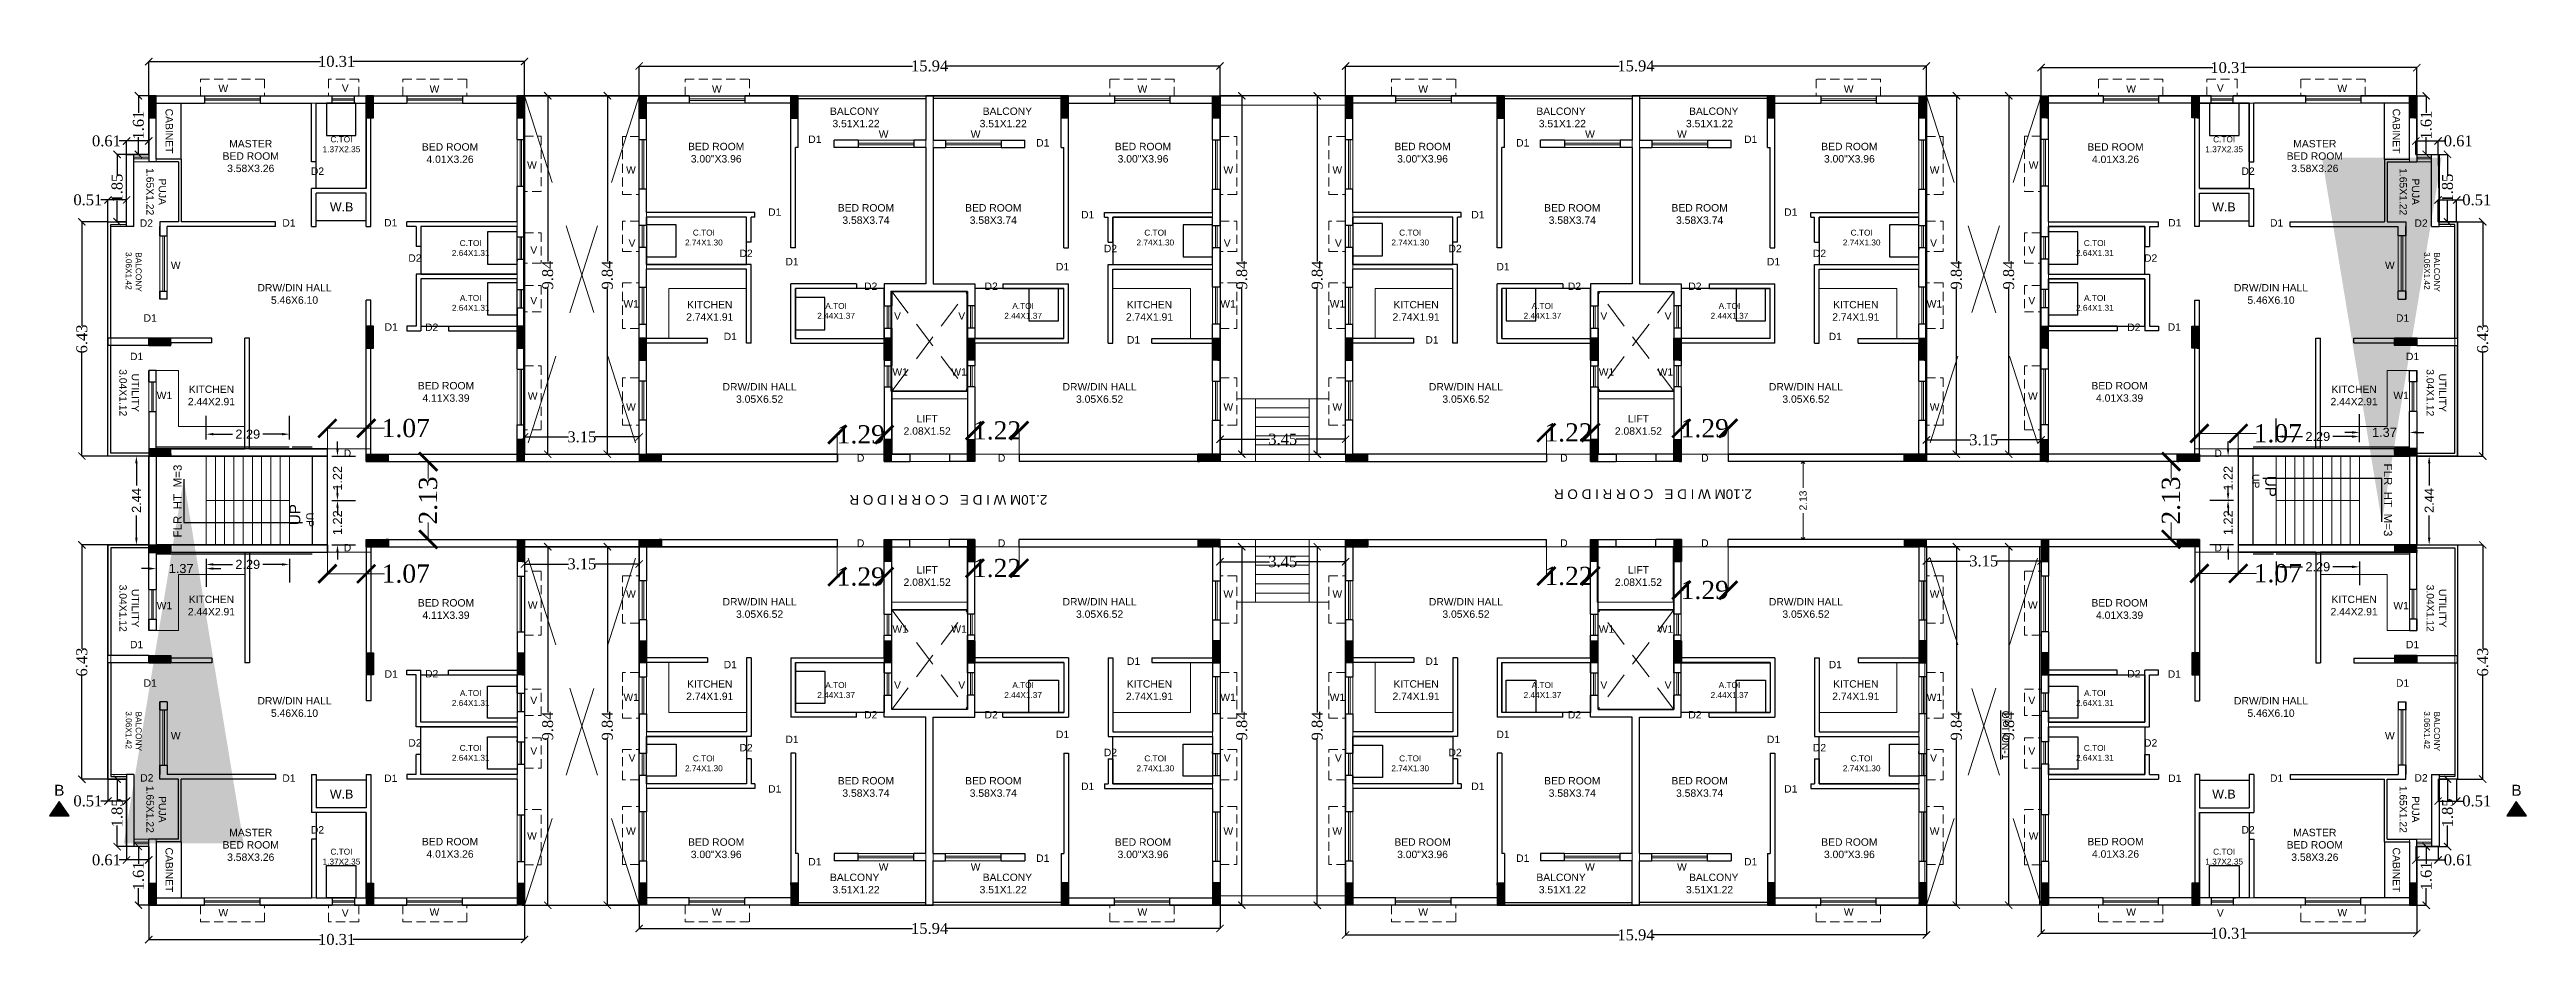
# Model space of a CAD drawing. Header units: metres. Extents: x 0 to 63445, y 32361 to 32804.
# Drawn here: x 63168.2 to 63236.2, y 32622.3 to 32647.1 of the extents above; entities that cross this region are included whole.
import ezdxf

# ---------------------------------------------------------------- set-up
doc = ezdxf.new("R2010")
doc.units = ezdxf.units.M
doc.header["$MEASUREMENT"] = 0
doc.header["$PDMODE"] = 34
doc.header["$PDSIZE"] = -10
for name, pattern in [('CONTINULUS', [0]), ('DASHED', [0.75, 0.5, -0.25]), ('DASHED2', [0.375, 0.25, -0.125])]:
    doc.linetypes.add(name, pattern=pattern)
doc.layers.get('0').update_dxf_attribs({"lineweight": 25})
doc.layers.add('BLK_1_FLR_4_BATH', color=3, linetype='Continuous', plot=False)
doc.layers.add('BLK_1_FLR_4_WATER_CLOSET', color=2, linetype='Continuous', plot=False)
for name, color, linetype, lineweight in [('BLK_1_FLR_4_BLT_UP_AREA', 14, 'DASHED', 9), ('BLK_1_FLR_4_BLT_UP_AREA_DEDUCT', 41, 'DASHED', 9), ('BLK_1_FLR_4_EXIT_WIDTH_DOOR', 7, 'Continuous', 0), ('BLK_1_FLR_4_EXIT_WIDTH_STAIR', 7, 'Continuous', 0), ('BLK_1_FLR_4_LIFT_1', 1, 'DASHED', 9), ('BLK_1_FLR_4_LIFT_2', 1, 'DASHED', 9), ('BLK_1_FLR_4_LIFT_3', 1, 'DASHED', 9), ('BLK_1_FLR_4_LIFT_4', 1, 'DASHED', 9), ('BLK_1_FLR_4_STAIR_1_FLIGHT_1', 7, 'Continuous', 0), ('BLK_1_FLR_4_STAIR_1_FLIGHT_2', 7, 'Continuous', 0), ('BLK_1_FLR_4_STAIR_1_LANDING_1', 7, 'Continuous', 0), ('BLK_1_FLR_4_STAIR_2_FLIGHT_1', 7, 'Continuous', 0), ('BLK_1_FLR_4_STAIR_2_FLIGHT_2', 7, 'Continuous', 0), ('BLK_1_FLR_4_STAIR_2_LANDING_1', 7, 'Continuous', 0), ('BLK_1_FLR_4_UNITFA', 7, 'Continuous', 0), ('COLUMN', 1, 'Continuous', 30), ('elev', 252, 'Continuous', 20), ('hatch', 251, 'Continuous', 20), ('PASSAGE_DOUBLELOADED', 7, 'Continuous', 20), ('STEPS', 114, 'Continuous', 20), ('TEXT-2', 65, 'Continuous', 18), ('wall', 7, 'Continuous', 30), ('window', 154, 'Continuous', 9)]:
    doc.layers.add(name, color=color, linetype=linetype, lineweight=lineweight)
doc.layers.add('BLK_1_FLR_4_STAIR_1', color=7, linetype='Continuous', true_color=0xffffff, plot=False)
doc.layers.add('BLK_1_FLR_4_STAIR_2', color=7, linetype='Continuous', true_color=0xffffff, plot=False)
doc.layers.add('text', color=65, linetype='Continuous')
doc.styles.add('Arial', font='arial.ttf', dxfattribs={"height": 0.2})
doc.styles.add('AutoDCRFont', font='arial.ttf')
doc.styles.add('PreDCRFont', font='arial.ttf', dxfattribs={"height": 0.25})
doc.styles.add('small int', font='arial.ttf', dxfattribs={"height": 18})
doc.styles.get("Standard").update_dxf_attribs({"font": 'arial.ttf', "height": 0.4})
doc.styles.add('style2', font='arial.ttf', dxfattribs={"height": 0.25})
doc.styles.add('TNR', font='times.ttf', dxfattribs={"height": 0.5})
doc.dimstyles.new('ARCHANA', dxfattribs={"dimscale": 0, "dimtxt": 0.5, "dimasz": 0.5, "dimexe": 0, "dimexo": 0, "dimgap": 0, "dimtad": 0, "dimzin": 0, "dimdsep": 46, "dimtxsty": 'TNR', "dimblk": 'ARCHTICK', "dimcen": 0.09, "dimclrd": 36, "dimclre": 36, "dimclrt": 7, "dimadec": 0, "dimazin": 0, "dimtfac": 1, "dimtofl": 0, "dimtmove": 0, "dimatfit": 3, "dimldrblk": 'ARCHTICK', "dimfxl": 1, "dimfrac": 2, "dimtolj": 1, "dimtzin": 0, "dimlwd": -1, "dimlwe": -1, "dimarcsym": 0})
doc.dimstyles.new('Copy of Standard2', dxfattribs={"dimtxt": 0.25, "dimasz": 0.2, "dimexe": 0.5, "dimexo": 0.3, "dimgap": 0.09, "dimtad": 0, "dimtoh": 1, "dimzin": 0, "dimdsep": 46, "dimtxsty": 'PreDCRFont', "dimcen": 0.025, "dimdle": 0.1, "dimadec": 0, "dimazin": 0, "dimtfac": 1, "dimtofl": 0, "dimtmove": 2, "dimatfit": 3, "dimfxl": 0.18, "dimtolj": 1, "dimtzin": 0, "dimarcsym": 0})
doc.dimstyles.new('INT DIM', dxfattribs={"dimtxt": 0.3, "dimasz": 0.1, "dimexe": 0.18, "dimexo": 0.0625, "dimgap": 0.09, "dimtad": 0, "dimzin": 0, "dimdsep": 46, "dimtxsty": 'style2', "dimblk": 'OPEN90', "dimcen": 0.09, "dimse1": 1, "dimse2": 1, "dimclrd": 250, "dimclrt": 256, "dimadec": 0, "dimazin": 0, "dimtfac": 1, "dimtofl": 0, "dimtmove": 0, "dimatfit": 3, "dimfxl": 0.18, "dimtolj": 1, "dimtzin": 0, "dimlwd": -1, "dimarcsym": 0})
doc.dimstyles.new('STD', dxfattribs={"dimtxt": 10, "dimasz": 10, "dimexe": 0, "dimexo": 0, "dimgap": 0.09, "dimtad": 0, "dimdec": 0, "dimzin": 0, "dimdsep": 46, "dimlunit": 4, "dimtxsty": 'small int', "dimcen": 0.09, "dimclrd": 75, "dimclre": 75, "dimadec": 0, "dimazin": 0, "dimtfac": 1, "dimtdec": 0, "dimtofl": 0, "dimtmove": 0, "dimatfit": 3, "dimfxl": 1, "dimtolj": 1, "dimtzin": 0, "dimarcsym": 0})

msp = doc.modelspace()

# ---------------------------------------------------------------- texts
at = {"linetype": 'Continuous', "style": 'style2'}
for rotation, p in [(270, (63228.9965, 32635.3831)), (90, (63175.0576, 32634.0266))]:
    msp.add_text('UP', height=0.3, rotation=rotation, dxfattribs=at).set_placement(p)
at = {"layer": 'BLK_1_FLR_4_STAIR_1', "insert": (63171.5743, 32635.6888), "char_height": 0.22694, "width": 2.420734, "attachment_point": 3, "rotation": 90}
msp.add_mtext('FLR_HT_M=3', dxfattribs=at)
at = {"layer": 'BLK_1_FLR_4_STAIR_2', "insert": (63232.4799, 32633.7209), "char_height": 0.22694, "width": 2.420734, "attachment_point": 3, "rotation": 270}
msp.add_mtext('FLR_HT_M=3', dxfattribs=at)
at = {"layer": 'text'}
for s, insert, char_height, width, attachment_point, rotation in [('\\pxqc;CABINET', (63171.5602, 32641.8995), 0.203206, 5.893319, 3, 270), ('\\pxqc;CABINET', (63232.4939, 32641.8995), 0.203206, 5.893319, 9, 270), ('\\pxqc;PUJA\\P1.65X1.22', (63170.8291, 32646.0241), 0.20321, 5.68602, 7, 270), ('\\pxqc;PUJA\\P1.65X1.22', (63233.225, 32646.0241), 0.20321, 5.68602, 1, 270), ('\\pxqc; BALCONY\\P3.06X1.42', (63170.2644, 32638.7726), 0.162565, 4.470808, 9, 270), ('\\pxqc; BALCONY\\P3.06X1.42', (63233.7898, 32638.7726), 0.162565, 4.470808, 3, 270), ('\\pxqc;UTILITY\\P3.04X1.12', (63170.0877, 32634.8678), 0.203206, 5.588511, 9, 270), ('\\pxqc;UTILITY\\P3.04X1.12', (63233.9664, 32634.8678), 0.203206, 5.588511, 3, 270), ('\\pxqc;2.10M W I D E   C O R R I D O R', (63189.397, 32634.8571), 0.264168, 6.900896, 9, 180), ('\\pxqc;2.10M W I D E   C O R R I D O R', (63208.6868, 32635.0145), 0.264168, 7.000896, 9, 180), ('\\pxqc;UP', (63228.836, 32632.4278), 0.20321, 5.613911, 3, 270), ('\\pxqc;UP', (63175.2181, 32636.9819), 0.20321, 5.613911, 7, 270), ('\\pxqc;UTILITY\\P3.04X1.12', (63170.0877, 32634.5419), 0.203206, 5.588511, 7, 270), ('\\pxqc;UTILITY\\P3.04X1.12', (63233.9664, 32634.5419), 0.203206, 5.588511, 1, 270), ('\\pxqc; BALCONY\\P3.06X1.42', (63170.2644, 32630.6371), 0.162565, 4.470808, 7, 270), ('\\pxqc;{\\LOPTION-1}', (63221.9747, 32625.1419), 0.203206, 6.24893, 3, 270), ('\\pxqc; BALCONY\\P3.06X1.42', (63233.7898, 32630.6371), 0.162565, 4.470808, 1, 270), ('\\pxqc;PUJA\\P1.65X1.22', (63170.8291, 32623.3856), 0.20321, 5.68602, 9, 270), ('\\pxqc;PUJA\\P1.65X1.22', (63233.225, 32623.3856), 0.20321, 5.68602, 3, 270), ('\\pxqc;CABINET', (63171.5602, 32627.5102), 0.203206, 5.893319, 1, 270), ('\\pxqc;CABINET', (63232.4939, 32627.5102), 0.203206, 5.893319, 7, 270)]:
    msp.add_mtext(s, dxfattribs=dict(at, insert=insert, char_height=char_height, width=width, attachment_point=attachment_point, rotation=rotation))
for s, insert, char_height, width, attachment_point in [('\\pxqc; BALCONY\\P\\pq*;3.51X1.22', (63190.9592, 32645.4916), 0.203206, 1.445887, 3), ('\\pxqc; BALCONY\\P\\pq*;3.51X1.22', (63193.7051, 32645.4916), 0.203206, 1.445887, 1), ('\\pxqc; BALCONY\\P\\pq*;3.51X1.22', (63210.349, 32645.4916), 0.203206, 1.445887, 3), ('\\pxqc; BALCONY\\P\\pq*;3.51X1.22', (63213.0949, 32645.4916), 0.203206, 1.445887, 1), ('\\pxqc;MASTER \\PBED ROOM\\P3.58X3.26', (63170.9025, 32644.6003), 0.203206, 5.588511, 1), ('\\pxqc;C.TOI\\P1.37X2.35', (63173.9535, 32644.6994), 0.162565, 4.465728, 1), ('\\pxqc;BED ROOM\\P4.01X3.26', (63176.3739, 32644.5117), 0.203206, 5.588511, 1), ('\\pxqc;BED ROOM\\P3.00"X3.96', (63183.6796, 32644.5238), 0.203206, 5.588511, 1), ('\\pxqc;D1', (63186.2483, 32644.5195), 0.20321, 5.867919, 7), ('\\pxqc;D1', (63192.5054, 32644.421), 0.20321, 5.867919, 7), ('\\pxqc;BED ROOM\\P3.00"X3.96', (63200.9847, 32644.5238), 0.203206, 5.588511, 3), ('\\pxqc;BED ROOM\\P3.00"X3.96', (63203.0694, 32644.5238), 0.203206, 5.588511, 1), ('\\pxqc;D1', (63211.5487, 32644.421), 0.20321, 5.867919, 9), ('\\pxqc;D1', (63217.8059, 32644.5195), 0.20321, 5.867919, 9), ('\\pxqc;BED ROOM\\P3.00"X3.96', (63220.3745, 32644.5238), 0.203206, 5.588511, 3), ('\\pxqc;BED ROOM\\P4.01X3.26', (63227.6802, 32644.5117), 0.203206, 5.588511, 3), ('\\pxqc;C.TOI\\P1.37X2.35', (63230.1006, 32644.6994), 0.162565, 4.465728, 3), ('\\pxqc;MASTER \\PBED ROOM\\P3.58X3.26', (63233.1517, 32644.6003), 0.203206, 5.588511, 3), ('\\pxqc,t17;D2', (63172.5949, 32643.6432), 0.203206, 5.867919, 7), ('\\pxqc,t17;D2', (63231.4592, 32643.6432), 0.203206, 5.867919, 9), ('\\pxqc,t17;D2', (63167.4469, 32642.2169), 0.203206, 6.767919, 7), ('\\pxqc;D1', (63171.8116, 32642.2235), 0.20321, 5.867919, 7), ('\\pxqc;W.B', (63172.8233, 32642.8856), 0.24385, 6.736694, 1), ('\\pxqc;D1', (63174.6063, 32642.2265), 0.20321, 5.867919, 7), ('\\pxqc;D1', (63185.1477, 32642.5192), 0.20321, 5.867919, 7), ('\\pxqc;BED ROOM\\P3.58X3.74', (63187.7899, 32642.8407), 0.203206, 5.588511, 1), ('\\pxqc;BED ROOM\\P3.58X3.74', (63196.8744, 32642.8407), 0.203206, 5.588511, 3), ('\\pxqc;D1', (63193.7371, 32642.4488), 0.20321, 5.867919, 7), ('\\pxqc;D1', (63210.317, 32642.4488), 0.20321, 5.867919, 9), ('\\pxqc;BED ROOM\\P3.58X3.74', (63207.1797, 32642.8407), 0.203206, 5.588511, 1), ('\\pxqc;BED ROOM\\P3.58X3.74', (63216.2643, 32642.8407), 0.203206, 5.588511, 3), ('\\pxqc;D1', (63218.9065, 32642.5192), 0.20321, 5.867919, 9), ('\\pxqc;D1', (63229.4478, 32642.2265), 0.20321, 5.867919, 9), ('\\pxqc;W.B', (63231.2308, 32642.8856), 0.24385, 6.736694, 3), ('\\pxqc;D1', (63232.2426, 32642.2235), 0.20321, 5.867919, 9), ('\\pxqc,t17;D2', (63236.2078, 32642.2169), 0.203206, 5.867919, 9), ('\\pxqc;C.TOI\\P2.64X1.31', (63177.5022, 32641.8513), 0.162565, 4.465728, 1), ('\\pxqc;C.TOI\\P2.74X1.30', (63183.9029, 32642.139), 0.162565, 4.465728, 1), ('\\pxqc;D2', (63184.3601, 32641.3875), 0.20321, 5.867919, 7), ('\\pxqc;D2', (63194.3632, 32641.5197), 0.20321, 5.867919, 7), ('\\pxqc;C.TOI\\P2.74X1.30', (63200.7614, 32642.139), 0.162565, 4.465728, 3), ('\\pxqc;C.TOI\\P2.74X1.30', (63203.2927, 32642.139), 0.162565, 4.465728, 1), ('\\pxqc;D2', (63209.6909, 32641.5197), 0.20321, 5.867919, 9), ('\\pxqc;D2', (63219.694, 32641.3875), 0.20321, 5.867919, 9), ('\\pxqc;C.TOI\\P2.74X1.30', (63220.1512, 32642.139), 0.162565, 4.465728, 3), ('\\pxqc;C.TOI\\P2.64X1.31', (63226.5519, 32641.8513), 0.162565, 4.465728, 3), ('\\pxqc,t17;D2', (63175.2699, 32641.2576), 0.203206, 5.867919, 7), ('\\pxqc;D1', (63185.6215, 32641.1601), 0.20321, 5.867919, 7), ('\\pxqc;D1', (63193.048, 32641.0229), 0.20321, 5.867919, 7), ('\\pxqc;D1', (63211.0061, 32641.0229), 0.20321, 5.867919, 9), ('\\pxqc;D1', (63218.4326, 32641.1601), 0.20321, 5.867919, 9), ('\\pxqc,t17;D2', (63228.7842, 32641.2576), 0.203206, 5.867919, 9), ('\\pxqc;DRW/DIN HALL\\P5.46X6.10', (63172.1045, 32640.6461), 0.203206, 5.588511, 1), ('\\pxqc;A.TOI\\P2.64X1.31', (63177.5022, 32640.3462), 0.162565, 4.465728, 1), ('\\pxqc;D2', (63187.78, 32640.4842), 0.20321, 5.867919, 7), ('\\pxqc;D2', (63191.0875, 32640.4842), 0.20321, 5.867919, 7), ('\\pxqc;D2', (63212.9666, 32640.4842), 0.20321, 5.867919, 9), ('\\pxqc;D2', (63216.2741, 32640.4842), 0.20321, 5.867919, 9), ('\\pxqc;A.TOI\\P2.64X1.31', (63226.5519, 32640.3462), 0.162565, 4.465728, 3), ('\\pxqc;DRW/DIN HALL\\P5.46X6.10', (63231.9497, 32640.6461), 0.203206, 5.588511, 3), ('\\pxqc;D1', (63167.6533, 32639.6132), 0.20321, 6.567919, 7), ('\\pxqc;D1', (63174.6197, 32639.3659), 0.20321, 5.867919, 7), ('\\pxqc,t17;D2', (63175.7293, 32639.3582), 0.203206, 5.867919, 7), ('\\pxqc;KITCHEN\\P2.74X1.91', (63183.5024, 32640.1831), 0.203206, 5.588511, 1), ('\\pxqc;A.TOI\\P2.44X1.37', (63187.5325, 32640.1271), 0.162565, 4.465728, 1), ('\\pxqc;A.TOI\\P2.44X1.37', (63197.1318, 32640.1271), 0.162565, 4.465728, 3), ('\\pxqc;KITCHEN\\P2.74X1.91', (63201.1619, 32640.1831), 0.203206, 5.588511, 3), ('\\pxqc;KITCHEN\\P2.74X1.91', (63202.8922, 32640.1831), 0.203206, 5.588511, 1), ('\\pxqc;A.TOI\\P2.44X1.37', (63206.9223, 32640.1271), 0.162565, 4.465728, 1), ('\\pxqc;A.TOI\\P2.44X1.37', (63216.5217, 32640.1271), 0.162565, 4.465728, 3), ('\\pxqc;KITCHEN\\P2.74X1.91', (63220.5518, 32640.1831), 0.203206, 5.588511, 3), ('\\pxqc,t17;D2', (63228.3248, 32639.3582), 0.203206, 5.867919, 9), ('\\pxqc;D1', (63229.4345, 32639.3659), 0.20321, 5.867919, 9), ('\\pxqc;D1', (63235.7009, 32639.6132), 0.20321, 5.867919, 9), ('\\pxqc;D1', (63183.9262, 32639.1066), 0.20321, 5.867919, 7), ('\\pxqc;D1', (63194.9969, 32639.0127), 0.20321, 5.867919, 7), ('\\pxqc;D1', (63209.0572, 32639.0127), 0.20321, 5.867919, 9), ('\\pxqc;D1', (63220.128, 32639.1066), 0.20321, 5.867919, 9), ('\\pxqc;D1', (63167.1799, 32638.5581), 0.20321, 6.767919, 7), ('\\pxqc;D1', (63235.9743, 32638.5581), 0.20321, 5.867919, 9), ('\\pxqc;KITCHEN\\P2.44X2.91', (63169.8233, 32637.8605), 0.203206, 5.588511, 1), ('\\pxqc;BED ROOM\\P4.11X3.39', (63176.262, 32637.957), 0.203206, 5.588511, 1), ('\\pxqc;DRW/DIN HALL\\P3.05X6.52', (63184.8713, 32637.9282), 0.203206, 5.588511, 1), ('\\pxqc;DRW/DIN HALL\\P3.05X6.52', (63199.793, 32637.9282), 0.203206, 5.588511, 3), ('\\pxqc;DRW/DIN HALL\\P3.05X6.52', (63204.2611, 32637.9282), 0.203206, 5.588511, 1), ('\\pxqc;DRW/DIN HALL\\P3.05X6.52', (63219.1829, 32637.9282), 0.203206, 5.588511, 3), ('\\pxqc;BED ROOM\\P4.01X3.39', (63227.7921, 32637.957), 0.203206, 5.588511, 3), ('\\pxqc;KITCHEN\\P2.44X2.91', (63234.2309, 32637.8605), 0.203206, 5.588511, 3), ('\\pxqc;LIFT\\P2.08X1.52', (63189.4954, 32637.0518), 0.20321, 5.537709, 1), ('\\pxqc;LIFT\\P2.08X1.52', (63214.5587, 32637.0518), 0.20321, 5.537709, 3), ('\\pxqc;D', (63173.4179, 32635.9011), 0.20321, 5.867919, 7), ('\\pxqc;D', (63187.5057, 32635.7717), 0.20321, 5.867919, 7), ('\\pxqc;D', (63191.3754, 32635.7717), 0.20321, 5.867919, 7), ('\\pxqc;D', (63212.6787, 32635.7717), 0.20321, 5.867919, 9), ('\\pxqc;D', (63216.5485, 32635.7717), 0.20321, 5.867919, 9), ('\\pxqc;D', (63230.6362, 32635.9011), 0.20321, 5.867919, 9), ('\\pxqc;D', (63173.4179, 32633.5086), 0.20321, 5.867919, 1), ('\\pxqc;D', (63187.5057, 32633.638), 0.20321, 5.867919, 1), ('\\pxqc;D', (63191.3754, 32633.638), 0.20321, 5.867919, 1), ('\\pxqc;D', (63212.6787, 32633.638), 0.20321, 5.867919, 3), ('\\pxqc;D', (63216.5485, 32633.638), 0.20321, 5.867919, 3), ('\\pxqc;D', (63230.6362, 32633.5086), 0.20321, 5.867919, 3), ('\\pxqc;LIFT\\P2.08X1.52', (63189.4954, 32632.3579), 0.20321, 5.537709, 7), ('\\pxqc;LIFT\\P2.08X1.52', (63214.5587, 32632.3579), 0.20321, 5.537709, 9), ('\\pxqc;KITCHEN\\P2.44X2.91', (63169.8233, 32631.5492), 0.203206, 5.588511, 7), ('\\pxqc;KITCHEN\\P2.44X2.91', (63234.2309, 32631.5492), 0.203206, 5.588511, 9), ('\\pxqc;BED ROOM\\P4.11X3.39', (63176.262, 32631.4527), 0.203206, 5.588511, 7), ('\\pxqc;DRW/DIN HALL\\P3.05X6.52', (63184.8713, 32631.4815), 0.203206, 5.588511, 7), ('\\pxqc;DRW/DIN HALL\\P3.05X6.52', (63199.793, 32631.4815), 0.203206, 5.588511, 9), ('\\pxqc;DRW/DIN HALL\\P3.05X6.52', (63204.2611, 32631.4815), 0.203206, 5.588511, 7), ('\\pxqc;DRW/DIN HALL\\P3.05X6.52', (63219.1829, 32631.4815), 0.203206, 5.588511, 9), ('\\pxqc;BED ROOM\\P4.01X3.39', (63227.7921, 32631.4527), 0.203206, 5.588511, 9), ('\\pxqc;D1', (63167.1799, 32630.8516), 0.20321, 6.767919, 1), ('\\pxqc;D1', (63235.9743, 32630.8516), 0.20321, 5.867919, 3), ('\\pxqc;D1', (63174.6197, 32630.0438), 0.20321, 5.867919, 1), ('\\pxqc,t17;D2', (63175.7293, 32630.0515), 0.203206, 5.867919, 1), ('\\pxqc;D1', (63183.9262, 32630.3032), 0.20321, 5.867919, 1), ('\\pxqc;D1', (63194.9969, 32630.397), 0.20321, 5.867919, 1), ('\\pxqc;D1', (63209.0572, 32630.397), 0.20321, 5.867919, 3), ('\\pxqc;D1', (63220.128, 32630.3032), 0.20321, 5.867919, 3), ('\\pxqc,t17;D2', (63228.3248, 32630.0515), 0.203206, 5.867919, 3), ('\\pxqc;D1', (63229.4345, 32630.0438), 0.20321, 5.867919, 3), ('\\pxqc;D1', (63167.6533, 32629.7966), 0.20321, 6.567919, 1), ('\\pxqc;A.TOI\\P2.64X1.31', (63177.5022, 32629.0635), 0.162565, 4.465728, 7), ('\\pxqc;KITCHEN\\P2.74X1.91', (63183.5024, 32629.2266), 0.203206, 5.588511, 7), ('\\pxqc;A.TOI\\P2.44X1.37', (63187.5325, 32629.2826), 0.162565, 4.465728, 7), ('\\pxqc;A.TOI\\P2.44X1.37', (63197.1318, 32629.2826), 0.162565, 4.465728, 9), ('\\pxqc;KITCHEN\\P2.74X1.91', (63201.1619, 32629.2266), 0.203206, 5.588511, 9), ('\\pxqc;KITCHEN\\P2.74X1.91', (63202.8922, 32629.2266), 0.203206, 5.588511, 7), ('\\pxqc;A.TOI\\P2.44X1.37', (63206.9223, 32629.2826), 0.162565, 4.465728, 7), ('\\pxqc;A.TOI\\P2.44X1.37', (63216.5217, 32629.2826), 0.162565, 4.465728, 9), ('\\pxqc;KITCHEN\\P2.74X1.91', (63220.5518, 32629.2266), 0.203206, 5.588511, 9), ('\\pxqc;A.TOI\\P2.64X1.31', (63226.5519, 32629.0635), 0.162565, 4.465728, 9), ('\\pxqc;D1', (63235.7009, 32629.7966), 0.20321, 5.867919, 3), ('\\pxqc;DRW/DIN HALL\\P5.46X6.10', (63172.1045, 32628.7636), 0.203206, 5.588511, 7), ('\\pxqc;D2', (63187.78, 32628.9255), 0.20321, 5.867919, 1), ('\\pxqc;D2', (63191.0875, 32628.9255), 0.20321, 5.867919, 1), ('\\pxqc;D2', (63212.9666, 32628.9255), 0.20321, 5.867919, 3), ('\\pxqc;D2', (63216.2741, 32628.9255), 0.20321, 5.867919, 3), ('\\pxqc;DRW/DIN HALL\\P5.46X6.10', (63231.9497, 32628.7636), 0.203206, 5.588511, 9), ('\\pxqc,t17;D2', (63175.2699, 32628.1521), 0.203206, 5.867919, 1), ('\\pxqc;C.TOI\\P2.64X1.31', (63177.5022, 32627.5584), 0.162565, 4.465728, 7), ('\\pxqc;D2', (63184.3601, 32628.0222), 0.20321, 5.867919, 1), ('\\pxqc;D1', (63185.6215, 32628.2496), 0.20321, 5.867919, 1), ('\\pxqc;D1', (63193.048, 32628.3868), 0.20321, 5.867919, 1), ('\\pxqc;D1', (63211.0061, 32628.3868), 0.20321, 5.867919, 3), ('\\pxqc;D1', (63218.4326, 32628.2496), 0.20321, 5.867919, 3), ('\\pxqc;D2', (63219.694, 32628.0222), 0.20321, 5.867919, 3), ('\\pxqc;C.TOI\\P2.64X1.31', (63226.5519, 32627.5584), 0.162565, 4.465728, 9), ('\\pxqc,t17;D2', (63228.7842, 32628.1521), 0.203206, 5.867919, 3), ('\\pxqc;C.TOI\\P2.74X1.30', (63183.9029, 32627.2708), 0.162565, 4.465728, 7), ('\\pxqc;D2', (63194.3632, 32627.8901), 0.20321, 5.867919, 1), ('\\pxqc;C.TOI\\P2.74X1.30', (63200.7614, 32627.2708), 0.162565, 4.465728, 9), ('\\pxqc;C.TOI\\P2.74X1.30', (63203.2927, 32627.2708), 0.162565, 4.465728, 7), ('\\pxqc;D2', (63209.6909, 32627.8901), 0.20321, 5.867919, 3), ('\\pxqc;C.TOI\\P2.74X1.30', (63220.1512, 32627.2708), 0.162565, 4.465728, 9), ('\\pxqc,t17;D2', (63167.4603, 32627.1928), 0.203206, 6.767919, 1), ('\\pxqc;D1', (63171.8116, 32627.1862), 0.20321, 5.867919, 1), ('\\pxqc;W.B', (63172.8233, 32626.5242), 0.24385, 6.736694, 7), ('\\pxqc;D1', (63174.6063, 32627.1832), 0.20321, 5.867919, 1), ('\\pxqc;D1', (63185.1477, 32626.8906), 0.20321, 5.867919, 1), ('\\pxqc;BED ROOM\\P3.58X3.74', (63187.7899, 32626.569), 0.203206, 5.588511, 7), ('\\pxqc;BED ROOM\\P3.58X3.74', (63196.8744, 32626.569), 0.203206, 5.588511, 9), ('\\pxqc;D1', (63193.7371, 32626.961), 0.20321, 5.867919, 1), ('\\pxqc;D1', (63210.317, 32626.961), 0.20321, 5.867919, 3), ('\\pxqc;BED ROOM\\P3.58X3.74', (63207.1797, 32626.569), 0.203206, 5.588511, 7), ('\\pxqc;BED ROOM\\P3.58X3.74', (63216.2643, 32626.569), 0.203206, 5.588511, 9), ('\\pxqc;D1', (63218.9065, 32626.8906), 0.20321, 5.867919, 3), ('\\pxqc;D1', (63229.4478, 32627.1832), 0.20321, 5.867919, 3), ('\\pxqc;W.B', (63231.2308, 32626.5242), 0.24385, 6.736694, 9), ('\\pxqc;D1', (63232.2426, 32627.1862), 0.20321, 5.867919, 3), ('\\pxqc,t17;D2', (63236.2078, 32627.1928), 0.203206, 5.867919, 3), ('\\pxqc;MASTER \\PBED ROOM\\P3.58X3.26', (63170.9025, 32624.8094), 0.203206, 5.588511, 7), ('\\pxqc,t17;D2', (63172.5949, 32625.7665), 0.203206, 5.867919, 1), ('\\pxqc;BED ROOM\\P4.01X3.26', (63176.3739, 32624.898), 0.203206, 5.588511, 7), ('\\pxqc;BED ROOM\\P3.00"X3.96', (63183.6796, 32624.886), 0.203206, 5.588511, 7), ('\\pxqc;BED ROOM\\P3.00"X3.96', (63200.9847, 32624.886), 0.203206, 5.588511, 9), ('\\pxqc;BED ROOM\\P3.00"X3.96', (63203.0694, 32624.886), 0.203206, 5.588511, 7), ('\\pxqc;BED ROOM\\P3.00"X3.96', (63220.3745, 32624.886), 0.203206, 5.588511, 9), ('\\pxqc;BED ROOM\\P4.01X3.26', (63227.6802, 32624.898), 0.203206, 5.588511, 9), ('\\pxqc,t17;D2', (63231.4592, 32625.7665), 0.203206, 5.867919, 3), ('\\pxqc;MASTER \\PBED ROOM\\P3.58X3.26', (63233.1517, 32624.8094), 0.203206, 5.588511, 9), ('\\pxqc;C.TOI\\P1.37X2.35', (63173.9535, 32624.7103), 0.162565, 4.465728, 7), ('\\pxqc;D1', (63186.2483, 32624.8902), 0.20321, 5.867919, 1), ('\\pxqc;D1', (63192.5054, 32624.9887), 0.20321, 5.867919, 1), ('\\pxqc;D1', (63211.5487, 32624.9887), 0.20321, 5.867919, 3), ('\\pxqc;D1', (63217.8059, 32624.8902), 0.20321, 5.867919, 3), ('\\pxqc;C.TOI\\P1.37X2.35', (63230.1006, 32624.7103), 0.162565, 4.465728, 9), ('\\pxqc; BALCONY\\P\\pq*;3.51X1.22', (63190.9592, 32623.9181), 0.203206, 1.445887, 9), ('\\pxqc; BALCONY\\P\\pq*;3.51X1.22', (63193.7051, 32623.9181), 0.203206, 1.445887, 7), ('\\pxqc; BALCONY\\P\\pq*;3.51X1.22', (63210.349, 32623.9181), 0.203206, 1.445887, 9), ('\\pxqc; BALCONY\\P\\pq*;3.51X1.22', (63213.0949, 32623.9181), 0.203206, 1.445887, 7)]:
    msp.add_mtext(s, dxfattribs=dict(at, insert=insert, char_height=char_height, width=width, attachment_point=attachment_point))
at = {"layer": 'TEXT-2', "style": 'AutoDCRFont'}
for s, insert, char_height, width, attachment_point in [('W', (63173.0773, 32646.1185), 0.2032, 0.183842, 3), ('V', (63176.3855, 32646.1284), 0.2032, 0.183842, 3), ('W', (63178.8736, 32646.1034), 0.2032, 0.183842, 3), ('W', (63186.6253, 32646.1023), 0.2032, 0.183842, 3), ('W', (63198.039, 32646.1023), 0.2032, 0.183842, 1), ('W', (63206.0151, 32646.1023), 0.2032, 0.183842, 3), ('W', (63217.4288, 32646.1023), 0.2032, 0.183842, 1), ('W', (63225.1805, 32646.1034), 0.2032, 0.183842, 1), ('V', (63227.6686, 32646.1284), 0.2032, 0.183842, 1), ('W', (63230.9769, 32646.1185), 0.2032, 0.183842, 1), ('W', (63191.2039, 32644.8635), 0.2032, 0.183842, 3), ('W', (63193.4604, 32644.8635), 0.2032, 0.183842, 1), ('W', (63210.5937, 32644.8635), 0.2032, 0.183842, 3), ('W', (63212.8503, 32644.8635), 0.2032, 0.183842, 1), ('W', (63181.5505, 32644.013), 0.2032, 0.183842, 3), ('W', (63184.2675, 32643.8814), 0.2032, 0.183842, 3), ('W', (63200.3968, 32643.8814), 0.2032, 0.183842, 1), ('W', (63203.6573, 32643.8814), 0.2032, 0.183842, 3), ('W', (63219.7866, 32643.8814), 0.2032, 0.183842, 1), ('W', (63222.5037, 32644.013), 0.2032, 0.183842, 1), ('V', (63181.5604, 32641.6809), 0.2032, 0.183842, 3), ('V', (63184.2576, 32641.8743), 0.2032, 0.183842, 3), ('V', (63200.4067, 32641.8743), 0.2032, 0.183842, 1), ('V', (63203.6474, 32641.8743), 0.2032, 0.183842, 3), ('V', (63219.7965, 32641.8743), 0.2032, 0.183842, 1), ('V', (63222.4937, 32641.6809), 0.2032, 0.183842, 1), ('W', (63171.7715, 32641.2638), 0.2032, 0.183842, 3), ('W', (63232.2827, 32641.2638), 0.2032, 0.183842, 1), ('V', (63181.5604, 32640.2934), 0.2032, 0.183842, 3), ('W1', (63184.352, 32640.2058), 0.20321, 0.183842, 3), ('W1', (63200.3123, 32640.2058), 0.20321, 0.183842, 1), ('W1', (63203.7418, 32640.2058), 0.20321, 0.183842, 3), ('W1', (63219.7022, 32640.2058), 0.20321, 0.183842, 1), ('V', (63222.4937, 32640.2934), 0.2032, 0.183842, 1), ('V', (63191.545, 32639.873), 0.2032, 0.183842, 3), ('V', (63193.1193, 32639.873), 0.2032, 0.183842, 1), ('V', (63210.9348, 32639.873), 0.2032, 0.183842, 3), ('V', (63212.5091, 32639.873), 0.2032, 0.183842, 1), ('W1', (63191.7366, 32638.336), 0.20321, 0.183842, 3), ('W1', (63192.9277, 32638.336), 0.20321, 0.183842, 1), ('W1', (63211.1264, 32638.336), 0.20321, 0.183842, 3), ('W1', (63212.3175, 32638.336), 0.20321, 0.183842, 1), ('W1', (63171.5405, 32637.6899), 0.20321, 0.183842, 3), ('W', (63181.5712, 32637.6761), 0.2032, 0.183842, 3), ('W', (63222.483, 32637.6761), 0.2032, 0.183842, 1), ('W1', (63232.5136, 32637.6899), 0.20321, 0.183842, 1), ('W', (63184.2675, 32637.3734), 0.2032, 0.183842, 3), ('W', (63200.3968, 32637.3734), 0.2032, 0.183842, 1), ('W', (63203.6573, 32637.3734), 0.2032, 0.183842, 3), ('W', (63219.7866, 32637.3734), 0.2032, 0.183842, 1), ('W', (63184.2675, 32632.0363), 0.2032, 0.183842, 9), ('W', (63200.3968, 32632.0363), 0.2032, 0.183842, 7), ('W', (63203.6573, 32632.0363), 0.2032, 0.183842, 9), ('W', (63219.7866, 32632.0363), 0.2032, 0.183842, 7), ('W1', (63171.5405, 32631.7198), 0.20321, 0.183842, 9), ('W', (63181.5712, 32631.7336), 0.2032, 0.183842, 9), ('W', (63222.483, 32631.7336), 0.2032, 0.183842, 7), ('W1', (63232.5136, 32631.7198), 0.20321, 0.183842, 7), ('W1', (63191.7366, 32631.0737), 0.20321, 0.183842, 9), ('W1', (63192.9277, 32631.0737), 0.20321, 0.183842, 7), ('W1', (63211.1264, 32631.0737), 0.20321, 0.183842, 9), ('W1', (63212.3175, 32631.0737), 0.20321, 0.183842, 7), ('W1', (63184.352, 32629.2039), 0.20321, 0.183842, 9), ('V', (63191.545, 32629.5367), 0.2032, 0.183842, 9), ('V', (63193.1193, 32629.5367), 0.2032, 0.183842, 7), ('W1', (63200.3123, 32629.2039), 0.20321, 0.183842, 7), ('W1', (63203.7418, 32629.2039), 0.20321, 0.183842, 9), ('V', (63210.9348, 32629.5367), 0.2032, 0.183842, 9), ('V', (63212.5091, 32629.5367), 0.2032, 0.183842, 7), ('W1', (63219.7022, 32629.2039), 0.20321, 0.183842, 7), ('V', (63181.5604, 32629.1163), 0.2032, 0.183842, 9), ('V', (63222.4937, 32629.1163), 0.2032, 0.183842, 7), ('W', (63171.7715, 32628.1459), 0.2032, 0.183842, 9), ('W', (63232.2827, 32628.1459), 0.2032, 0.183842, 7), ('V', (63181.5604, 32627.7288), 0.2032, 0.183842, 9), ('V', (63184.2576, 32627.5355), 0.2032, 0.183842, 9), ('V', (63200.4067, 32627.5355), 0.2032, 0.183842, 7), ('V', (63203.6474, 32627.5355), 0.2032, 0.183842, 9), ('V', (63219.7965, 32627.5355), 0.2032, 0.183842, 7), ('V', (63222.4937, 32627.7288), 0.2032, 0.183842, 7), ('B', (63168.302, 32626.9014), 0.3, 0.271413, 1), ('B', (63235.7535, 32626.9014), 0.3, 0.271413, 1), ('W', (63181.5505, 32625.3967), 0.2032, 0.183842, 9), ('W', (63184.2675, 32625.5283), 0.2032, 0.183842, 9), ('W', (63200.3968, 32625.5283), 0.2032, 0.183842, 7), ('W', (63203.6573, 32625.5283), 0.2032, 0.183842, 9), ('W', (63219.7866, 32625.5283), 0.2032, 0.183842, 7), ('W', (63222.5037, 32625.3967), 0.2032, 0.183842, 7), ('W', (63191.2039, 32624.5462), 0.2032, 0.183842, 9), ('W', (63193.4604, 32624.5462), 0.2032, 0.183842, 7), ('W', (63210.5937, 32624.5462), 0.2032, 0.183842, 9), ('W', (63212.8503, 32624.5462), 0.2032, 0.183842, 7), ('W', (63173.0773, 32623.2912), 0.2032, 0.183842, 9), ('V', (63176.3855, 32623.2813), 0.2032, 0.183842, 9), ('W', (63178.8736, 32623.3064), 0.2032, 0.183842, 9), ('W', (63186.6253, 32623.3075), 0.2032, 0.183842, 9), ('W', (63198.039, 32623.3075), 0.2032, 0.183842, 7), ('W', (63206.0151, 32623.3075), 0.2032, 0.183842, 9), ('W', (63217.4288, 32623.3075), 0.2032, 0.183842, 7), ('W', (63225.1805, 32623.3064), 0.2032, 0.183842, 7), ('V', (63227.6686, 32623.2813), 0.2032, 0.183842, 7), ('W', (63230.9769, 32623.2912), 0.2032, 0.183842, 7)]:
    msp.add_mtext(s, dxfattribs=dict(at, insert=insert, char_height=char_height, width=width, attachment_point=attachment_point))

# ---------------------------------------------------------------- blocks, each defined once
blk = doc.blocks.new('*D389')
at = {"layer": 'BLK_1_FLR_4_STAIR_1_FLIGHT_1', "color": 0, "linetype": 'Continuous', "lineweight": -2, "transparency": 16777216}
for p, q in [((63172.472, 32633.1), (63172.472, 32632.45)), ((63172.672, 32632.95), (63173.198, 32632.95)), ((63174.558, 32632.95), (63174.032, 32632.95)), ((63174.758, 32633.1), (63174.758, 32632.45))]:
    blk.add_line(p, q, dxfattribs=at)
at = {"layer": 'BLK_1_FLR_4_STAIR_1_FLIGHT_1', "color": 0, "linetype": 'Continuous', "transparency": 16777216}
for points in [[(63172.672, 32632.983), (63172.672, 32632.916), (63172.472, 32632.95)], [(63174.558, 32632.983), (63174.558, 32632.916), (63174.758, 32632.95)]]:
    blk.add_solid(points, dxfattribs=at)
at = {"layer": 'Defpoints', "color": 0, "linetype": 'Continuous', "transparency": 16777216}
for p in [(63172.472, 32633.486), (63174.758, 32633.486), (63174.758, 32632.95)]:
    blk.add_point(p, dxfattribs=at)
at = {"layer": 'BLK_1_FLR_4_STAIR_1_FLIGHT_1', "color": 0, "linetype": 'Continuous', "transparency": 16777216, "insert": (63173.615, 32632.95), "char_height": 0.25, "attachment_point": 5, "style": 'PreDCRFont'}
blk.add_mtext('\\A1;2.29', dxfattribs=at)
blk = doc.blocks.new('*D390')
at = {"layer": 'BLK_1_FLR_4_STAIR_1_FLIGHT_1', "color": 0, "linetype": 'Continuous', "lineweight": -2, "transparency": 16777216}
for p, q in [((63176.077, 32634.905), (63176.077, 32635.105)), ((63175.927, 32634.705), (63176.577, 32634.705)), ((63175.927, 32633.486), (63176.577, 32633.486)), ((63176.077, 32633.286), (63176.077, 32633.086))]:
    blk.add_line(p, q, dxfattribs=at)
at = {"layer": 'BLK_1_FLR_4_STAIR_1_FLIGHT_1', "color": 0, "linetype": 'Continuous', "transparency": 16777216}
for points in [[(63176.044, 32634.905), (63176.111, 32634.905), (63176.077, 32634.705)], [(63176.044, 32633.286), (63176.111, 32633.286), (63176.077, 32633.486)]]:
    blk.add_solid(points, dxfattribs=at)
at = {"layer": 'Defpoints', "color": 0, "linetype": 'Continuous', "transparency": 16777216}
for p in [(63174.758, 32634.705), (63176.077, 32634.705), (63174.758, 32633.486)]:
    blk.add_point(p, dxfattribs=at)
at = {"layer": 'BLK_1_FLR_4_STAIR_1_FLIGHT_1', "color": 0, "linetype": 'Continuous', "transparency": 16777216, "insert": (63176.077, 32634.095), "char_height": 0.25, "attachment_point": 5, "rotation": 90, "style": 'PreDCRFont'}
blk.add_mtext('\\A1;1.22', dxfattribs=at)
blk = doc.blocks.new('*D385')
at = {"layer": 'BLK_1_FLR_4_STAIR_1_FLIGHT_2', "color": 0, "linetype": 'Continuous', "lineweight": -2, "transparency": 16777216}
for p, q in [((63172.472, 32636.375), (63172.472, 32637.025)), ((63174.758, 32636.375), (63174.758, 32637.025)), ((63172.672, 32636.525), (63173.198, 32636.525)), ((63174.558, 32636.525), (63174.032, 32636.525))]:
    blk.add_line(p, q, dxfattribs=at)
at = {"layer": 'BLK_1_FLR_4_STAIR_1_FLIGHT_2', "color": 0, "linetype": 'Continuous', "transparency": 16777216}
for points in [[(63172.672, 32636.559), (63172.672, 32636.492), (63172.472, 32636.525)], [(63174.558, 32636.559), (63174.558, 32636.492), (63174.758, 32636.525)]]:
    blk.add_solid(points, dxfattribs=at)
at = {"layer": 'Defpoints', "color": 0, "linetype": 'Continuous', "transparency": 16777216}
for p in [(63174.758, 32636.525), (63172.472, 32635.924), (63174.758, 32635.924)]:
    blk.add_point(p, dxfattribs=at)
at = {"layer": 'BLK_1_FLR_4_STAIR_1_FLIGHT_2', "color": 0, "linetype": 'Continuous', "transparency": 16777216, "insert": (63173.615, 32636.525), "char_height": 0.25, "attachment_point": 5, "style": 'PreDCRFont'}
blk.add_mtext('\\A1;2.29', dxfattribs=at)
blk = doc.blocks.new('*D386')
at = {"layer": 'BLK_1_FLR_4_STAIR_1_FLIGHT_2', "color": 0, "linetype": 'Continuous', "lineweight": -2, "transparency": 16777216}
for p, q in [((63176.077, 32636.124), (63176.077, 32636.324)), ((63175.927, 32635.924), (63176.577, 32635.924)), ((63175.927, 32634.705), (63176.577, 32634.705)), ((63176.077, 32634.505), (63176.077, 32634.305))]:
    blk.add_line(p, q, dxfattribs=at)
at = {"layer": 'BLK_1_FLR_4_STAIR_1_FLIGHT_2', "color": 0, "linetype": 'Continuous', "transparency": 16777216}
for points in [[(63176.044, 32636.124), (63176.111, 32636.124), (63176.077, 32635.924)], [(63176.044, 32634.505), (63176.111, 32634.505), (63176.077, 32634.705)]]:
    blk.add_solid(points, dxfattribs=at)
at = {"layer": 'Defpoints', "color": 0, "linetype": 'Continuous', "transparency": 16777216}
for p in [(63175.358, 32635.924), (63176.077, 32635.924), (63174.758, 32634.705)]:
    blk.add_point(p, dxfattribs=at)
at = {"layer": 'BLK_1_FLR_4_STAIR_1_FLIGHT_2', "color": 0, "linetype": 'Continuous', "transparency": 16777216, "insert": (63176.077, 32635.314), "char_height": 0.25, "attachment_point": 5, "rotation": 90, "style": 'PreDCRFont'}
blk.add_mtext('\\A1;1.22', dxfattribs=at)
blk = doc.blocks.new('*D387')
at = {"layer": 'BLK_1_FLR_4_STAIR_1_LANDING_1', "color": 0, "lineweight": -2, "transparency": 16777216}
for p, q in [((63170.9, 32632.836), (63170.7, 32632.836)), ((63171.1, 32632.986), (63171.1, 32632.336)), ((63172.472, 32632.986), (63172.472, 32632.336)), ((63172.672, 32632.836), (63172.872, 32632.836))]:
    blk.add_line(p, q, dxfattribs=at)
at = {"layer": 'BLK_1_FLR_4_STAIR_1_LANDING_1', "color": 0, "transparency": 16777216}
for points in [[(63170.9, 32632.869), (63170.9, 32632.803), (63171.1, 32632.836)], [(63172.672, 32632.869), (63172.672, 32632.803), (63172.472, 32632.836)]]:
    blk.add_solid(points, dxfattribs=at)
at = {"layer": 'Defpoints', "color": 0, "transparency": 16777216}
for p in [(63171.1, 32633.486), (63172.472, 32633.486), (63171.1, 32632.836)]:
    blk.add_point(p, dxfattribs=at)
at = {"layer": 'BLK_1_FLR_4_STAIR_1_LANDING_1', "color": 0, "transparency": 16777216, "insert": (63171.786, 32632.836), "char_height": 0.25, "attachment_point": 5, "style": 'PreDCRFont'}
blk.add_mtext('\\A1;1.37', dxfattribs=at)
blk = doc.blocks.new('*D388')
at = {"layer": 'BLK_1_FLR_4_STAIR_1_LANDING_1', "color": 0, "lineweight": -2, "transparency": 16777216}
for p, q in [((63170.708, 32635.924), (63170.058, 32635.924)), ((63170.558, 32635.724), (63170.558, 32635.121)), ((63170.558, 32633.686), (63170.558, 32634.289)), ((63170.708, 32633.486), (63170.058, 32633.486))]:
    blk.add_line(p, q, dxfattribs=at)
at = {"layer": 'BLK_1_FLR_4_STAIR_1_LANDING_1', "color": 0, "transparency": 16777216}
for points in [[(63170.524, 32635.724), (63170.591, 32635.724), (63170.558, 32635.924)], [(63170.524, 32633.686), (63170.591, 32633.686), (63170.558, 32633.486)]]:
    blk.add_solid(points, dxfattribs=at)
at = {"layer": 'Defpoints', "color": 0, "transparency": 16777216}
for p in [(63170.558, 32635.924), (63171.1, 32635.924), (63171.1, 32633.486)]:
    blk.add_point(p, dxfattribs=at)
at = {"layer": 'BLK_1_FLR_4_STAIR_1_LANDING_1', "color": 0, "transparency": 16777216, "insert": (63170.558, 32634.705), "char_height": 0.25, "attachment_point": 5, "rotation": 90, "style": 'PreDCRFont'}
blk.add_mtext('\\A1;2.44', dxfattribs=at)
blk = doc.blocks.new('*D445')
at = {"layer": 'BLK_1_FLR_4_STAIR_2_FLIGHT_1', "color": 0, "linetype": 'Continuous', "lineweight": -2, "transparency": 16777216}
for p, q in [((63229.296, 32636.31), (63229.296, 32636.96)), ((63231.582, 32636.31), (63231.582, 32636.96)), ((63229.496, 32636.46), (63230.022, 32636.46)), ((63231.382, 32636.46), (63230.856, 32636.46))]:
    blk.add_line(p, q, dxfattribs=at)
at = {"layer": 'BLK_1_FLR_4_STAIR_2_FLIGHT_1', "color": 0, "linetype": 'Continuous', "transparency": 16777216}
for points in [[(63229.496, 32636.494), (63229.496, 32636.427), (63229.296, 32636.46)], [(63231.382, 32636.494), (63231.382, 32636.427), (63231.582, 32636.46)]]:
    blk.add_solid(points, dxfattribs=at)
at = {"layer": 'Defpoints', "color": 0, "linetype": 'Continuous', "transparency": 16777216}
for p in [(63229.296, 32636.46), (63229.296, 32635.924), (63231.582, 32635.924)]:
    blk.add_point(p, dxfattribs=at)
at = {"layer": 'BLK_1_FLR_4_STAIR_2_FLIGHT_1', "color": 0, "linetype": 'Continuous', "transparency": 16777216, "insert": (63230.439, 32636.46), "char_height": 0.25, "attachment_point": 5, "style": 'PreDCRFont'}
blk.add_mtext('\\A1;2.29', dxfattribs=at)
blk = doc.blocks.new('*D446')
at = {"layer": 'BLK_1_FLR_4_STAIR_2_FLIGHT_1', "color": 0, "linetype": 'Continuous', "lineweight": -2, "transparency": 16777216}
for p, q in [((63227.977, 32636.124), (63227.977, 32636.324)), ((63228.127, 32635.924), (63227.477, 32635.924)), ((63228.127, 32634.705), (63227.477, 32634.705)), ((63227.977, 32634.505), (63227.977, 32634.305))]:
    blk.add_line(p, q, dxfattribs=at)
at = {"layer": 'BLK_1_FLR_4_STAIR_2_FLIGHT_1', "color": 0, "linetype": 'Continuous', "transparency": 16777216}
for points in [[(63227.943, 32636.124), (63228.01, 32636.124), (63227.977, 32635.924)], [(63227.943, 32634.505), (63228.01, 32634.505), (63227.977, 32634.705)]]:
    blk.add_solid(points, dxfattribs=at)
at = {"layer": 'Defpoints', "color": 0, "linetype": 'Continuous', "transparency": 16777216}
for p in [(63229.296, 32635.924), (63227.977, 32634.705), (63229.296, 32634.705)]:
    blk.add_point(p, dxfattribs=at)
at = {"layer": 'BLK_1_FLR_4_STAIR_2_FLIGHT_1', "color": 0, "linetype": 'Continuous', "transparency": 16777216, "insert": (63227.977, 32635.314), "char_height": 0.25, "attachment_point": 5, "rotation": 90, "style": 'PreDCRFont'}
blk.add_mtext('\\A1;1.22', dxfattribs=at)
blk = doc.blocks.new('*D447')
at = {"layer": 'BLK_1_FLR_4_STAIR_2_FLIGHT_2', "color": 0, "linetype": 'Continuous', "lineweight": -2, "transparency": 16777216}
for p, q in [((63229.296, 32633.034), (63229.296, 32632.384)), ((63229.496, 32632.884), (63230.022, 32632.884)), ((63231.382, 32632.884), (63230.856, 32632.884)), ((63231.582, 32633.034), (63231.582, 32632.384))]:
    blk.add_line(p, q, dxfattribs=at)
at = {"layer": 'BLK_1_FLR_4_STAIR_2_FLIGHT_2', "color": 0, "linetype": 'Continuous', "transparency": 16777216}
for points in [[(63229.496, 32632.918), (63229.496, 32632.851), (63229.296, 32632.884)], [(63231.382, 32632.918), (63231.382, 32632.851), (63231.582, 32632.884)]]:
    blk.add_solid(points, dxfattribs=at)
at = {"layer": 'Defpoints', "color": 0, "linetype": 'Continuous', "transparency": 16777216}
for p in [(63229.296, 32633.486), (63231.582, 32633.486), (63229.296, 32632.884)]:
    blk.add_point(p, dxfattribs=at)
at = {"layer": 'BLK_1_FLR_4_STAIR_2_FLIGHT_2', "color": 0, "linetype": 'Continuous', "transparency": 16777216, "insert": (63230.439, 32632.884), "char_height": 0.25, "attachment_point": 5, "style": 'PreDCRFont'}
blk.add_mtext('\\A1;2.29', dxfattribs=at)
blk = doc.blocks.new('*D448')
at = {"layer": 'BLK_1_FLR_4_STAIR_2_FLIGHT_2', "color": 0, "linetype": 'Continuous', "lineweight": -2, "transparency": 16777216}
for p, q in [((63227.977, 32634.905), (63227.977, 32635.105)), ((63228.127, 32634.705), (63227.477, 32634.705)), ((63228.127, 32633.486), (63227.477, 32633.486)), ((63227.977, 32633.286), (63227.977, 32633.086))]:
    blk.add_line(p, q, dxfattribs=at)
at = {"layer": 'BLK_1_FLR_4_STAIR_2_FLIGHT_2', "color": 0, "linetype": 'Continuous', "transparency": 16777216}
for points in [[(63227.943, 32634.905), (63228.01, 32634.905), (63227.977, 32634.705)], [(63227.943, 32633.286), (63228.01, 32633.286), (63227.977, 32633.486)]]:
    blk.add_solid(points, dxfattribs=at)
at = {"layer": 'Defpoints', "color": 0, "linetype": 'Continuous', "transparency": 16777216}
for p in [(63229.296, 32634.705), (63227.977, 32633.486), (63228.696, 32633.486)]:
    blk.add_point(p, dxfattribs=at)
at = {"layer": 'BLK_1_FLR_4_STAIR_2_FLIGHT_2', "color": 0, "linetype": 'Continuous', "transparency": 16777216, "insert": (63227.977, 32634.095), "char_height": 0.25, "attachment_point": 5, "rotation": 90, "style": 'PreDCRFont'}
blk.add_mtext('\\A1;1.22', dxfattribs=at)
blk = doc.blocks.new('*D449')
at = {"layer": 'BLK_1_FLR_4_STAIR_2_LANDING_1', "color": 0, "lineweight": -2, "transparency": 16777216}
for p, q in [((63231.582, 32636.424), (63231.582, 32637.074)), ((63232.954, 32636.424), (63232.954, 32637.074)), ((63231.382, 32636.574), (63231.182, 32636.574)), ((63233.154, 32636.574), (63233.354, 32636.574))]:
    blk.add_line(p, q, dxfattribs=at)
at = {"layer": 'BLK_1_FLR_4_STAIR_2_LANDING_1', "color": 0, "transparency": 16777216}
for points in [[(63231.382, 32636.607), (63231.382, 32636.54), (63231.582, 32636.574)], [(63233.154, 32636.607), (63233.154, 32636.54), (63232.954, 32636.574)]]:
    blk.add_solid(points, dxfattribs=at)
at = {"layer": 'Defpoints', "color": 0, "transparency": 16777216}
for p in [(63232.954, 32636.574), (63231.582, 32635.924), (63232.954, 32635.924)]:
    blk.add_point(p, dxfattribs=at)
at = {"layer": 'BLK_1_FLR_4_STAIR_2_LANDING_1', "color": 0, "transparency": 16777216, "insert": (63232.268, 32636.574), "char_height": 0.25, "attachment_point": 5, "style": 'PreDCRFont'}
blk.add_mtext('\\A1;1.37', dxfattribs=at)
blk = doc.blocks.new('*D450')
at = {"layer": 'BLK_1_FLR_4_STAIR_2_LANDING_1', "color": 0, "lineweight": -2, "transparency": 16777216}
for p, q in [((63233.346, 32635.924), (63233.996, 32635.924)), ((63233.496, 32635.724), (63233.496, 32635.121)), ((63233.496, 32633.686), (63233.496, 32634.289)), ((63233.346, 32633.486), (63233.996, 32633.486))]:
    blk.add_line(p, q, dxfattribs=at)
at = {"layer": 'BLK_1_FLR_4_STAIR_2_LANDING_1', "color": 0, "transparency": 16777216}
for points in [[(63233.463, 32635.724), (63233.53, 32635.724), (63233.496, 32635.924)], [(63233.463, 32633.686), (63233.53, 32633.686), (63233.496, 32633.486)]]:
    blk.add_solid(points, dxfattribs=at)
at = {"layer": 'Defpoints', "color": 0, "transparency": 16777216}
for p in [(63232.954, 32635.924), (63232.954, 32633.486), (63233.496, 32633.486)]:
    blk.add_point(p, dxfattribs=at)
at = {"layer": 'BLK_1_FLR_4_STAIR_2_LANDING_1', "color": 0, "transparency": 16777216, "insert": (63233.496, 32634.705), "char_height": 0.25, "attachment_point": 5, "rotation": 90, "style": 'PreDCRFont'}
blk.add_mtext('\\A1;2.44', dxfattribs=at)
blk = doc.blocks.new('A$C7D115503')
at = {"layer": 'COLUMN', "ltscale": 3}
h = blk.add_hatch(dxfattribs=at)
h.set_pattern_fill('ANSI31', color=256, style=0)
h.paths.add_polyline_path([(-14.4, -11.6), (-6.4, -11.6), (-6.4, 12.4), (-14.4, 12.4)])
at = {"layer": 'COLUMN', "ltscale": 0.05}
for p, q in [((-14.4, 12.4), (-6.4, 12.4)), ((-14.4, 12.4), (-14.4, -11.6)), ((-6.4, 12.4), (-6.4, -11.6)), ((-6.4, -11.6), (-14.4, -11.6))]:
    blk.add_line(p, q, dxfattribs=at)
blk = doc.blocks.new('_ArchTick')
at = {"color": 0, "linetype": 'ByBlock', "const_width": 0.15}
blk.add_lwpolyline([(-0.5, -0.5), (0.5, 0.5)], dxfattribs=at)
blk = doc.blocks.new('*D671')
at = {"layer": 'Defpoints', "color": 0, "ltscale": 0.5, "transparency": 16777216}
for p in [(63169.062, 32642.355), (63169.778, 32642.355), (63169.778, 32635.924)]:
    blk.add_point(p, dxfattribs=at)
at = {"layer": 'wall', "color": 36, "ltscale": 0.5, "transparency": 16777216}
for p, q in [((63169.778, 32642.355), (63169.062, 32642.355)), ((63169.062, 32642.355), (63169.062, 32639.499)), ((63169.062, 32635.924), (63169.062, 32638.78)), ((63169.778, 32635.924), (63169.062, 32635.924))]:
    blk.add_line(p, q, dxfattribs=at)
at = {"layer": 'wall', "color": 36, "ltscale": 0.5, "transparency": 16777216, "xscale": 0.2, "yscale": 0.2, "zscale": 0.2}
for p, rotation in [((63169.062, 32642.355), 90), ((63169.062, 32635.924), 270)]:
    blk.add_blockref('_ArchTick', p, dxfattribs=dict(at, rotation=rotation))
at = {"layer": 'wall', "color": 7, "ltscale": 0.5, "transparency": 16777216, "insert": (63169.062, 32639.139), "char_height": 0.5, "attachment_point": 5, "rotation": 90, "style": 'TNR'}
blk.add_mtext('\\A1;{\\H0.6x;6.43}', dxfattribs=at)
blk = doc.blocks.new('*D672')
at = {"layer": 'Defpoints', "color": 0, "ltscale": 0.5, "transparency": 16777216}
for p in [(63169.778, 32642.955), (63169.778, 32642.355), (63170.288, 32642.355)]:
    blk.add_point(p, dxfattribs=at)
at = {"layer": 'wall', "color": 36, "ltscale": 0.5, "transparency": 16777216}
for p, q in [((63169.778, 32642.955), (63169.578, 32642.955)), ((63169.778, 32642.355), (63169.778, 32642.955)), ((63170.288, 32642.955), (63169.778, 32642.955)), ((63170.288, 32642.355), (63170.288, 32642.955))]:
    blk.add_line(p, q, dxfattribs=at)
at = {"layer": 'wall', "color": 36, "ltscale": 0.5, "transparency": 16777216, "xscale": 0.2, "yscale": 0.2, "zscale": 0.2, "rotation": 180}
blk.add_blockref('_ArchTick', (63169.778, 32642.955), dxfattribs=at)
at = {"layer": 'wall', "color": 36, "ltscale": 0.5, "transparency": 16777216, "xscale": 0.2, "yscale": 0.2, "zscale": 0.2}
blk.add_blockref('_ArchTick', (63170.288, 32642.955), dxfattribs=at)
at = {"layer": 'wall', "color": 7, "ltscale": 0.5, "transparency": 16777216, "insert": (63169.225, 32642.955), "char_height": 0.5, "attachment_point": 5, "style": 'TNR'}
blk.add_mtext('\\A1;{\\H0.6x;0.51}', dxfattribs=at)
blk = doc.blocks.new('*D673')
at = {"layer": 'Defpoints', "color": 0, "ltscale": 0.5, "transparency": 16777216}
for p in [(63170.029, 32644.205), (63170.288, 32644.205), (63170.288, 32642.355)]:
    blk.add_point(p, dxfattribs=at)
at = {"layer": 'wall', "color": 36, "ltscale": 0.5, "transparency": 16777216}
for p, q in [((63170.288, 32644.205), (63170.029, 32644.205)), ((63170.029, 32644.205), (63170.029, 32643.627)), ((63170.029, 32642.355), (63170.029, 32642.933)), ((63170.288, 32642.355), (63170.029, 32642.355))]:
    blk.add_line(p, q, dxfattribs=at)
at = {"layer": 'wall', "color": 36, "ltscale": 0.5, "transparency": 16777216, "xscale": 0.2, "yscale": 0.2, "zscale": 0.2}
for p, rotation in [((63170.029, 32644.205), 90), ((63170.029, 32642.355), 270)]:
    blk.add_blockref('_ArchTick', p, dxfattribs=dict(at, rotation=rotation))
at = {"layer": 'wall', "color": 7, "ltscale": 0.5, "transparency": 16777216, "insert": (63170.029, 32643.28), "char_height": 0.5, "attachment_point": 5, "rotation": 90, "style": 'TNR'}
blk.add_mtext('\\A1;{\\H0.6x;1.85}', dxfattribs=at)
blk = doc.blocks.new('*D674')
at = {"layer": 'Defpoints', "color": 0, "ltscale": 0.5, "transparency": 16777216}
for p in [(63170.897, 32644.573), (63170.288, 32644.205), (63170.897, 32644.205)]:
    blk.add_point(p, dxfattribs=at)
at = {"layer": 'wall', "color": 36, "ltscale": 0.5, "transparency": 16777216}
for p, q in [((63170.288, 32644.573), (63170.088, 32644.573)), ((63170.288, 32644.205), (63170.288, 32644.573)), ((63170.897, 32644.573), (63170.288, 32644.573)), ((63170.897, 32644.205), (63170.897, 32644.573))]:
    blk.add_line(p, q, dxfattribs=at)
at = {"layer": 'wall', "color": 36, "ltscale": 0.5, "transparency": 16777216, "xscale": 0.2, "yscale": 0.2, "zscale": 0.2, "rotation": 180}
blk.add_blockref('_ArchTick', (63170.288, 32644.573), dxfattribs=at)
at = {"layer": 'wall', "color": 36, "ltscale": 0.5, "transparency": 16777216, "xscale": 0.2, "yscale": 0.2, "zscale": 0.2}
blk.add_blockref('_ArchTick', (63170.897, 32644.573), dxfattribs=at)
at = {"layer": 'wall', "color": 7, "ltscale": 0.5, "transparency": 16777216, "insert": (63169.735, 32644.573), "char_height": 0.5, "attachment_point": 5, "style": 'TNR'}
blk.add_mtext('\\A1;{\\H0.6x;0.61}', dxfattribs=at)
blk = doc.blocks.new('*D641')
at = {"layer": 'Defpoints', "color": 0, "ltscale": 0.5, "transparency": 16777216}
for p in [(63170.614, 32645.814), (63170.897, 32645.814), (63170.897, 32644.205)]:
    blk.add_point(p, dxfattribs=at)
at = {"layer": 'wall', "color": 36, "ltscale": 0.5, "transparency": 16777216}
for p, q in [((63170.897, 32645.814), (63170.614, 32645.814)), ((63170.614, 32645.814), (63170.614, 32645.344)), ((63170.614, 32644.205), (63170.614, 32644.675)), ((63170.897, 32644.205), (63170.614, 32644.205))]:
    blk.add_line(p, q, dxfattribs=at)
at = {"layer": 'wall', "color": 36, "ltscale": 0.5, "transparency": 16777216, "xscale": 0.2, "yscale": 0.2, "zscale": 0.2}
for p, rotation in [((63170.614, 32645.814), 90), ((63170.614, 32644.205), 270)]:
    blk.add_blockref('_ArchTick', p, dxfattribs=dict(at, rotation=rotation))
at = {"layer": 'wall', "color": 7, "ltscale": 0.5, "transparency": 16777216, "insert": (63170.614, 32645.009), "char_height": 0.5, "attachment_point": 5, "rotation": 90, "style": 'TNR'}
blk.add_mtext('\\A1;{\\H0.6x;1.61}', dxfattribs=at)
blk = doc.blocks.new('*D675')
at = {"layer": 'Defpoints', "color": 0, "ltscale": 0.5, "transparency": 16777216}
for p in [(63181.212, 32646.755), (63170.897, 32645.814), (63181.212, 32645.814)]:
    blk.add_point(p, dxfattribs=at)
at = {"layer": 'wall', "color": 36, "ltscale": 0.5, "transparency": 16777216}
for p, q in [((63170.897, 32645.814), (63170.897, 32646.755)), ((63170.897, 32646.755), (63175.609, 32646.755)), ((63181.212, 32646.755), (63176.5, 32646.755)), ((63181.212, 32645.814), (63181.212, 32646.755))]:
    blk.add_line(p, q, dxfattribs=at)
at = {"layer": 'wall', "color": 36, "ltscale": 0.5, "transparency": 16777216, "xscale": 0.2, "yscale": 0.2, "zscale": 0.2, "rotation": 180}
blk.add_blockref('_ArchTick', (63170.897, 32646.755), dxfattribs=at)
at = {"layer": 'wall', "color": 36, "ltscale": 0.5, "transparency": 16777216, "xscale": 0.2, "yscale": 0.2, "zscale": 0.2}
blk.add_blockref('_ArchTick', (63181.212, 32646.755), dxfattribs=at)
at = {"layer": 'wall', "color": 7, "ltscale": 0.5, "transparency": 16777216, "insert": (63176.054, 32646.755), "char_height": 0.5, "attachment_point": 5, "style": 'TNR'}
blk.add_mtext('\\A1;{\\H0.6x;10.31}', dxfattribs=at)
blk = doc.blocks.new('*D676')
at = {"layer": 'Defpoints', "color": 0, "ltscale": 0.5, "transparency": 16777216}
for p in [(63181.212, 32645.814), (63181.212, 32635.975), (63181.85, 32635.975)]:
    blk.add_point(p, dxfattribs=at)
at = {"layer": 'wall', "color": 36, "ltscale": 0.5, "transparency": 16777216}
for p, q in [((63181.212, 32645.814), (63181.85, 32645.814)), ((63181.85, 32645.814), (63181.85, 32641.265)), ((63181.85, 32635.975), (63181.85, 32640.523)), ((63181.212, 32635.975), (63181.85, 32635.975))]:
    blk.add_line(p, q, dxfattribs=at)
at = {"layer": 'wall', "color": 36, "ltscale": 0.5, "transparency": 16777216, "xscale": 0.2, "yscale": 0.2, "zscale": 0.2}
for p, rotation in [((63181.85, 32645.814), 90), ((63181.85, 32635.975), 270)]:
    blk.add_blockref('_ArchTick', p, dxfattribs=dict(at, rotation=rotation))
at = {"layer": 'wall', "color": 7, "ltscale": 0.5, "transparency": 16777216, "insert": (63181.85, 32640.894), "char_height": 0.5, "attachment_point": 5, "rotation": 90, "style": 'TNR'}
blk.add_mtext('\\A1;{\\H0.6x;9.84}', dxfattribs=at)
blk = doc.blocks.new('*D677')
at = {"layer": 'Defpoints', "color": 0, "ltscale": 0.5, "transparency": 16777216}
for p in [(63184.36, 32636.449), (63181.212, 32635.975), (63184.36, 32635.975)]:
    blk.add_point(p, dxfattribs=at)
at = {"layer": 'wall', "color": 36, "ltscale": 0.5, "transparency": 16777216}
for p, q in [((63181.212, 32635.975), (63181.212, 32636.449)), ((63181.212, 32636.449), (63182.422, 32636.449)), ((63184.36, 32636.449), (63183.15, 32636.449)), ((63184.36, 32635.975), (63184.36, 32636.449))]:
    blk.add_line(p, q, dxfattribs=at)
at = {"layer": 'wall', "color": 36, "ltscale": 0.5, "transparency": 16777216, "xscale": 0.2, "yscale": 0.2, "zscale": 0.2, "rotation": 180}
blk.add_blockref('_ArchTick', (63181.212, 32636.449), dxfattribs=at)
at = {"layer": 'wall', "color": 36, "ltscale": 0.5, "transparency": 16777216, "xscale": 0.2, "yscale": 0.2, "zscale": 0.2}
blk.add_blockref('_ArchTick', (63184.36, 32636.449), dxfattribs=at)
at = {"layer": 'wall', "color": 7, "ltscale": 0.5, "transparency": 16777216, "insert": (63182.786, 32636.449), "char_height": 0.5, "attachment_point": 5, "style": 'TNR'}
blk.add_mtext('\\A1;{\\H0.6x;3.15}', dxfattribs=at)
blk = doc.blocks.new('*D678')
at = {"layer": 'Defpoints', "color": 0, "ltscale": 0.5, "transparency": 16777216}
for p in [(63183.487, 32645.814), (63184.36, 32645.814), (63184.36, 32635.975)]:
    blk.add_point(p, dxfattribs=at)
at = {"layer": 'wall', "color": 36, "ltscale": 0.5, "transparency": 16777216}
for p, q in [((63184.36, 32645.814), (63183.487, 32645.814)), ((63183.487, 32645.814), (63183.487, 32641.265)), ((63183.487, 32635.975), (63183.487, 32640.523)), ((63184.36, 32635.975), (63183.487, 32635.975))]:
    blk.add_line(p, q, dxfattribs=at)
at = {"layer": 'wall', "color": 36, "ltscale": 0.5, "transparency": 16777216, "xscale": 0.2, "yscale": 0.2, "zscale": 0.2}
for p, rotation in [((63183.487, 32645.814), 90), ((63183.487, 32635.975), 270)]:
    blk.add_blockref('_ArchTick', p, dxfattribs=dict(at, rotation=rotation))
at = {"layer": 'wall', "color": 7, "ltscale": 0.5, "transparency": 16777216, "insert": (63183.487, 32640.894), "char_height": 0.5, "attachment_point": 5, "rotation": 90, "style": 'TNR'}
blk.add_mtext('\\A1;{\\H0.6x;9.84}', dxfattribs=at)
blk = doc.blocks.new('*D679')
at = {"layer": 'Defpoints', "color": 0, "ltscale": 0.5, "transparency": 16777216}
for p in [(63200.304, 32645.812), (63200.304, 32635.975), (63200.902, 32635.975)]:
    blk.add_point(p, dxfattribs=at)
at = {"layer": 'wall', "color": 36, "ltscale": 0.5, "transparency": 16777216}
for p, q in [((63200.304, 32645.812), (63200.902, 32645.812)), ((63200.902, 32645.812), (63200.902, 32641.265)), ((63200.902, 32635.975), (63200.902, 32640.523)), ((63200.304, 32635.975), (63200.902, 32635.975))]:
    blk.add_line(p, q, dxfattribs=at)
at = {"layer": 'wall', "color": 36, "ltscale": 0.5, "transparency": 16777216, "xscale": 0.2, "yscale": 0.2, "zscale": 0.2}
for p, rotation in [((63200.902, 32645.812), 90), ((63200.902, 32635.975), 270)]:
    blk.add_blockref('_ArchTick', p, dxfattribs=dict(at, rotation=rotation))
at = {"layer": 'wall', "color": 7, "ltscale": 0.5, "transparency": 16777216, "insert": (63200.902, 32640.894), "char_height": 0.5, "attachment_point": 5, "rotation": 90, "style": 'TNR'}
blk.add_mtext('\\A1;{\\H0.6x;9.84}', dxfattribs=at)
blk = doc.blocks.new('*D680')
at = {"layer": 'Defpoints', "color": 0, "ltscale": 0.5, "transparency": 16777216}
for p in [(63200.304, 32636.386), (63200.304, 32635.975), (63203.75, 32635.975)]:
    blk.add_point(p, dxfattribs=at)
at = {"layer": 'wall', "color": 36, "ltscale": 0.5, "transparency": 16777216}
for p, q in [((63200.304, 32635.975), (63200.304, 32636.386)), ((63200.304, 32636.386), (63201.663, 32636.386)), ((63203.75, 32636.386), (63202.391, 32636.386)), ((63203.75, 32635.975), (63203.75, 32636.386))]:
    blk.add_line(p, q, dxfattribs=at)
at = {"layer": 'wall', "color": 36, "ltscale": 0.5, "transparency": 16777216, "xscale": 0.2, "yscale": 0.2, "zscale": 0.2, "rotation": 180}
blk.add_blockref('_ArchTick', (63200.304, 32636.386), dxfattribs=at)
at = {"layer": 'wall', "color": 36, "ltscale": 0.5, "transparency": 16777216, "xscale": 0.2, "yscale": 0.2, "zscale": 0.2}
blk.add_blockref('_ArchTick', (63203.75, 32636.386), dxfattribs=at)
at = {"layer": 'wall', "color": 7, "ltscale": 0.5, "transparency": 16777216, "insert": (63202.027, 32636.386), "char_height": 0.5, "attachment_point": 5, "style": 'TNR'}
blk.add_mtext('\\A1;{\\H0.6x;3.45}', dxfattribs=at)
blk = doc.blocks.new('*D681')
at = {"layer": 'Defpoints', "color": 0, "ltscale": 0.5, "transparency": 16777216}
for p in [(63202.973, 32645.812), (63203.75, 32645.812), (63203.75, 32635.975)]:
    blk.add_point(p, dxfattribs=at)
at = {"layer": 'wall', "color": 36, "ltscale": 0.5, "transparency": 16777216}
for p, q in [((63203.75, 32645.812), (63202.973, 32645.812)), ((63202.973, 32645.812), (63202.973, 32641.265)), ((63202.973, 32635.975), (63202.973, 32640.523)), ((63203.75, 32635.975), (63202.973, 32635.975))]:
    blk.add_line(p, q, dxfattribs=at)
at = {"layer": 'wall', "color": 36, "ltscale": 0.5, "transparency": 16777216, "xscale": 0.2, "yscale": 0.2, "zscale": 0.2}
for p, rotation in [((63202.973, 32645.812), 90), ((63202.973, 32635.975), 270)]:
    blk.add_blockref('_ArchTick', p, dxfattribs=dict(at, rotation=rotation))
at = {"layer": 'wall', "color": 7, "ltscale": 0.5, "transparency": 16777216, "insert": (63202.973, 32640.894), "char_height": 0.5, "attachment_point": 5, "rotation": 90, "style": 'TNR'}
blk.add_mtext('\\A1;{\\H0.6x;9.84}', dxfattribs=at)
blk = doc.blocks.new('*D682')
at = {"layer": 'Defpoints', "color": 0, "ltscale": 0.5, "transparency": 16777216}
for p in [(63219.694, 32646.631), (63203.75, 32645.812), (63219.694, 32645.812)]:
    blk.add_point(p, dxfattribs=at)
at = {"layer": 'wall', "color": 36, "ltscale": 0.5, "transparency": 16777216}
for p, q in [((63203.75, 32645.812), (63203.75, 32646.631)), ((63203.75, 32646.631), (63211.257, 32646.631)), ((63219.694, 32646.631), (63212.187, 32646.631)), ((63219.694, 32645.812), (63219.694, 32646.631))]:
    blk.add_line(p, q, dxfattribs=at)
at = {"layer": 'wall', "color": 36, "ltscale": 0.5, "transparency": 16777216, "xscale": 0.2, "yscale": 0.2, "zscale": 0.2, "rotation": 180}
blk.add_blockref('_ArchTick', (63203.75, 32646.631), dxfattribs=at)
at = {"layer": 'wall', "color": 36, "ltscale": 0.5, "transparency": 16777216, "xscale": 0.2, "yscale": 0.2, "zscale": 0.2}
blk.add_blockref('_ArchTick', (63219.694, 32646.631), dxfattribs=at)
at = {"layer": 'wall', "color": 7, "ltscale": 0.5, "transparency": 16777216, "insert": (63211.722, 32646.631), "char_height": 0.5, "attachment_point": 5, "style": 'TNR'}
blk.add_mtext('\\A1;{\\H0.6x;15.94}', dxfattribs=at)
blk = doc.blocks.new('*D683')
at = {"layer": 'Defpoints', "color": 0, "ltscale": 0.5, "transparency": 16777216}
for p in [(63219.694, 32645.814), (63219.694, 32635.975), (63220.518, 32635.975)]:
    blk.add_point(p, dxfattribs=at)
at = {"layer": 'wall', "color": 36, "ltscale": 0.5, "transparency": 16777216}
for p, q in [((63219.694, 32645.814), (63220.518, 32645.814)), ((63220.518, 32645.814), (63220.518, 32641.265)), ((63220.518, 32635.975), (63220.518, 32640.523)), ((63219.694, 32635.975), (63220.518, 32635.975))]:
    blk.add_line(p, q, dxfattribs=at)
at = {"layer": 'wall', "color": 36, "ltscale": 0.5, "transparency": 16777216, "xscale": 0.2, "yscale": 0.2, "zscale": 0.2}
for p, rotation in [((63220.518, 32645.814), 90), ((63220.518, 32635.975), 270)]:
    blk.add_blockref('_ArchTick', p, dxfattribs=dict(at, rotation=rotation))
at = {"layer": 'wall', "color": 7, "ltscale": 0.5, "transparency": 16777216, "insert": (63220.518, 32640.894), "char_height": 0.5, "attachment_point": 5, "rotation": 90, "style": 'TNR'}
blk.add_mtext('\\A1;{\\H0.6x;9.84}', dxfattribs=at)
blk = doc.blocks.new('*D684')
at = {"layer": 'Defpoints', "color": 0, "ltscale": 0.5, "transparency": 16777216}
for p in [(63219.694, 32636.367), (63219.694, 32635.975), (63222.843, 32635.975)]:
    blk.add_point(p, dxfattribs=at)
at = {"layer": 'wall', "color": 36, "ltscale": 0.5, "transparency": 16777216}
for p, q in [((63219.694, 32635.975), (63219.694, 32636.367)), ((63219.694, 32636.367), (63220.904, 32636.367)), ((63222.843, 32636.367), (63221.632, 32636.367)), ((63222.843, 32635.975), (63222.843, 32636.367))]:
    blk.add_line(p, q, dxfattribs=at)
at = {"layer": 'wall', "color": 36, "ltscale": 0.5, "transparency": 16777216, "xscale": 0.2, "yscale": 0.2, "zscale": 0.2, "rotation": 180}
blk.add_blockref('_ArchTick', (63219.694, 32636.367), dxfattribs=at)
at = {"layer": 'wall', "color": 36, "ltscale": 0.5, "transparency": 16777216, "xscale": 0.2, "yscale": 0.2, "zscale": 0.2}
blk.add_blockref('_ArchTick', (63222.843, 32636.367), dxfattribs=at)
at = {"layer": 'wall', "color": 7, "ltscale": 0.5, "transparency": 16777216, "insert": (63221.268, 32636.367), "char_height": 0.5, "attachment_point": 5, "style": 'TNR'}
blk.add_mtext('\\A1;{\\H0.6x;3.15}', dxfattribs=at)
blk = doc.blocks.new('*D685')
at = {"layer": 'Defpoints', "color": 0, "ltscale": 0.5, "transparency": 16777216}
for p in [(63221.955, 32645.814), (63222.843, 32645.814), (63222.843, 32635.975)]:
    blk.add_point(p, dxfattribs=at)
at = {"layer": 'wall', "color": 36, "ltscale": 0.5, "transparency": 16777216}
for p, q in [((63222.843, 32645.814), (63221.955, 32645.814)), ((63221.955, 32645.814), (63221.955, 32641.265)), ((63221.955, 32635.975), (63221.955, 32640.523)), ((63222.843, 32635.975), (63221.955, 32635.975))]:
    blk.add_line(p, q, dxfattribs=at)
at = {"layer": 'wall', "color": 36, "ltscale": 0.5, "transparency": 16777216, "xscale": 0.2, "yscale": 0.2, "zscale": 0.2}
for p, rotation in [((63221.955, 32645.814), 90), ((63221.955, 32635.975), 270)]:
    blk.add_blockref('_ArchTick', p, dxfattribs=dict(at, rotation=rotation))
at = {"layer": 'wall', "color": 7, "ltscale": 0.5, "transparency": 16777216, "insert": (63221.955, 32640.894), "char_height": 0.5, "attachment_point": 5, "rotation": 90, "style": 'TNR'}
blk.add_mtext('\\A1;{\\H0.6x;9.84}', dxfattribs=at)
blk = doc.blocks.new('*D686')
at = {"layer": 'Defpoints', "color": 0, "ltscale": 0.5, "transparency": 16777216}
for p in [(63233.157, 32646.586), (63222.843, 32645.814), (63233.157, 32645.814)]:
    blk.add_point(p, dxfattribs=at)
at = {"layer": 'wall', "color": 36, "ltscale": 0.5, "transparency": 16777216}
for p, q in [((63222.843, 32645.814), (63222.843, 32646.586)), ((63222.843, 32646.586), (63227.554, 32646.586)), ((63233.157, 32646.586), (63228.445, 32646.586)), ((63233.157, 32645.814), (63233.157, 32646.586))]:
    blk.add_line(p, q, dxfattribs=at)
at = {"layer": 'wall', "color": 36, "ltscale": 0.5, "transparency": 16777216, "xscale": 0.2, "yscale": 0.2, "zscale": 0.2, "rotation": 180}
blk.add_blockref('_ArchTick', (63222.843, 32646.586), dxfattribs=at)
at = {"layer": 'wall', "color": 36, "ltscale": 0.5, "transparency": 16777216, "xscale": 0.2, "yscale": 0.2, "zscale": 0.2}
blk.add_blockref('_ArchTick', (63233.157, 32646.586), dxfattribs=at)
at = {"layer": 'wall', "color": 7, "ltscale": 0.5, "transparency": 16777216, "insert": (63228, 32646.586), "char_height": 0.5, "attachment_point": 5, "style": 'TNR'}
blk.add_mtext('\\A1;{\\H0.6x;10.31}', dxfattribs=at)
blk = doc.blocks.new('*D642')
at = {"layer": 'Defpoints', "color": 0, "ltscale": 0.5, "transparency": 16777216}
for p in [(63234.251, 32642.355), (63234.967, 32642.355), (63234.251, 32635.924)]:
    blk.add_point(p, dxfattribs=at)
at = {"layer": 'wall', "color": 36, "ltscale": 0.5, "transparency": 16777216}
for p, q in [((63234.251, 32642.355), (63234.967, 32642.355)), ((63234.967, 32642.355), (63234.967, 32639.499)), ((63234.967, 32635.924), (63234.967, 32638.78)), ((63234.251, 32635.924), (63234.967, 32635.924))]:
    blk.add_line(p, q, dxfattribs=at)
at = {"layer": 'wall', "color": 36, "ltscale": 0.5, "transparency": 16777216, "xscale": 0.2, "yscale": 0.2, "zscale": 0.2}
for p, rotation in [((63234.967, 32642.355), 90), ((63234.967, 32635.924), 270)]:
    blk.add_blockref('_ArchTick', p, dxfattribs=dict(at, rotation=rotation))
at = {"layer": 'wall', "color": 7, "ltscale": 0.5, "transparency": 16777216, "insert": (63234.967, 32639.139), "char_height": 0.5, "attachment_point": 5, "rotation": 90, "style": 'TNR'}
blk.add_mtext('\\A1;{\\H0.6x;6.43}', dxfattribs=at)
blk = doc.blocks.new('*D643')
at = {"layer": 'Defpoints', "color": 0, "ltscale": 0.5, "transparency": 16777216}
for p in [(63234.251, 32642.955), (63233.741, 32642.355), (63234.251, 32642.355)]:
    blk.add_point(p, dxfattribs=at)
at = {"layer": 'wall', "color": 36, "ltscale": 0.5, "transparency": 16777216}
for p, q in [((63233.741, 32642.355), (63233.741, 32642.955)), ((63233.741, 32642.955), (63234.251, 32642.955)), ((63234.251, 32642.355), (63234.251, 32642.955)), ((63234.251, 32642.955), (63234.451, 32642.955))]:
    blk.add_line(p, q, dxfattribs=at)
at = {"layer": 'wall', "color": 36, "ltscale": 0.5, "transparency": 16777216, "xscale": 0.2, "yscale": 0.2, "zscale": 0.2, "rotation": 180}
blk.add_blockref('_ArchTick', (63233.741, 32642.955), dxfattribs=at)
at = {"layer": 'wall', "color": 36, "ltscale": 0.5, "transparency": 16777216, "xscale": 0.2, "yscale": 0.2, "zscale": 0.2}
blk.add_blockref('_ArchTick', (63234.251, 32642.955), dxfattribs=at)
at = {"layer": 'wall', "color": 7, "ltscale": 0.5, "transparency": 16777216, "insert": (63234.803, 32642.955), "char_height": 0.5, "attachment_point": 5, "style": 'TNR'}
blk.add_mtext('\\A1;{\\H0.6x;0.51}', dxfattribs=at)
blk = doc.blocks.new('*D644')
at = {"layer": 'Defpoints', "color": 0, "ltscale": 0.5, "transparency": 16777216}
for p in [(63233.741, 32644.205), (63234, 32644.205), (63233.741, 32642.355)]:
    blk.add_point(p, dxfattribs=at)
at = {"layer": 'wall', "color": 36, "ltscale": 0.5, "transparency": 16777216}
for p, q in [((63233.741, 32644.205), (63234, 32644.205)), ((63234, 32644.205), (63234, 32643.627)), ((63234, 32642.355), (63234, 32642.933)), ((63233.741, 32642.355), (63234, 32642.355))]:
    blk.add_line(p, q, dxfattribs=at)
at = {"layer": 'wall', "color": 36, "ltscale": 0.5, "transparency": 16777216, "xscale": 0.2, "yscale": 0.2, "zscale": 0.2}
for p, rotation in [((63234, 32644.205), 90), ((63234, 32642.355), 270)]:
    blk.add_blockref('_ArchTick', p, dxfattribs=dict(at, rotation=rotation))
at = {"layer": 'wall', "color": 7, "ltscale": 0.5, "transparency": 16777216, "insert": (63234, 32643.28), "char_height": 0.5, "attachment_point": 5, "rotation": 90, "style": 'TNR'}
blk.add_mtext('\\A1;{\\H0.6x;1.85}', dxfattribs=at)
blk = doc.blocks.new('*D645')
at = {"layer": 'Defpoints', "color": 0, "ltscale": 0.5, "transparency": 16777216}
for p in [(63233.131, 32644.573), (63233.131, 32644.205), (63233.741, 32644.205)]:
    blk.add_point(p, dxfattribs=at)
at = {"layer": 'wall', "color": 36, "ltscale": 0.5, "transparency": 16777216}
for p, q in [((63233.131, 32644.205), (63233.131, 32644.573)), ((63233.131, 32644.573), (63233.741, 32644.573)), ((63233.741, 32644.205), (63233.741, 32644.573)), ((63233.741, 32644.573), (63233.941, 32644.573))]:
    blk.add_line(p, q, dxfattribs=at)
at = {"layer": 'wall', "color": 36, "ltscale": 0.5, "transparency": 16777216, "xscale": 0.2, "yscale": 0.2, "zscale": 0.2, "rotation": 180}
blk.add_blockref('_ArchTick', (63233.131, 32644.573), dxfattribs=at)
at = {"layer": 'wall', "color": 36, "ltscale": 0.5, "transparency": 16777216, "xscale": 0.2, "yscale": 0.2, "zscale": 0.2}
blk.add_blockref('_ArchTick', (63233.741, 32644.573), dxfattribs=at)
at = {"layer": 'wall', "color": 7, "ltscale": 0.5, "transparency": 16777216, "insert": (63234.294, 32644.573), "char_height": 0.5, "attachment_point": 5, "style": 'TNR'}
blk.add_mtext('\\A1;{\\H0.6x;0.61}', dxfattribs=at)
blk = doc.blocks.new('*D646')
at = {"layer": 'Defpoints', "color": 0, "ltscale": 0.5, "transparency": 16777216}
for p in [(63233.131, 32645.814), (63233.415, 32645.814), (63233.131, 32644.205)]:
    blk.add_point(p, dxfattribs=at)
at = {"layer": 'wall', "color": 36, "ltscale": 0.5, "transparency": 16777216}
for p, q in [((63233.131, 32645.814), (63233.415, 32645.814)), ((63233.415, 32645.814), (63233.415, 32645.344)), ((63233.415, 32644.205), (63233.415, 32644.675)), ((63233.131, 32644.205), (63233.415, 32644.205))]:
    blk.add_line(p, q, dxfattribs=at)
at = {"layer": 'wall', "color": 36, "ltscale": 0.5, "transparency": 16777216, "xscale": 0.2, "yscale": 0.2, "zscale": 0.2}
for p, rotation in [((63233.415, 32645.814), 90), ((63233.415, 32644.205), 270)]:
    blk.add_blockref('_ArchTick', p, dxfattribs=dict(at, rotation=rotation))
at = {"layer": 'wall', "color": 7, "ltscale": 0.5, "transparency": 16777216, "insert": (63233.415, 32645.009), "char_height": 0.5, "attachment_point": 5, "rotation": 90, "style": 'TNR'}
blk.add_mtext('\\A1;{\\H0.6x;1.61}', dxfattribs=at)
blk = doc.blocks.new('*D647')
at = {"layer": 'Defpoints', "color": 0, "ltscale": 0.5, "transparency": 16777216}
for p in [(63169.778, 32633.486), (63169.062, 32627.055), (63169.778, 32627.055)]:
    blk.add_point(p, dxfattribs=at)
at = {"layer": 'wall', "color": 36, "ltscale": 0.5, "transparency": 16777216}
for p, q in [((63169.778, 32633.486), (63169.062, 32633.486)), ((63169.062, 32633.486), (63169.062, 32630.63)), ((63169.062, 32627.055), (63169.062, 32629.911)), ((63169.778, 32627.055), (63169.062, 32627.055))]:
    blk.add_line(p, q, dxfattribs=at)
at = {"layer": 'wall', "color": 36, "ltscale": 0.5, "transparency": 16777216, "xscale": 0.2, "yscale": 0.2, "zscale": 0.2}
for p, rotation in [((63169.062, 32633.486), 90), ((63169.062, 32627.055), 270)]:
    blk.add_blockref('_ArchTick', p, dxfattribs=dict(at, rotation=rotation))
at = {"layer": 'wall', "color": 7, "ltscale": 0.5, "transparency": 16777216, "insert": (63169.062, 32630.27), "char_height": 0.5, "attachment_point": 5, "rotation": 90, "style": 'TNR'}
blk.add_mtext('\\A1;{\\H0.6x;6.43}', dxfattribs=at)
blk = doc.blocks.new('*D648')
at = {"layer": 'Defpoints', "color": 0, "ltscale": 0.5, "transparency": 16777216}
for p in [(63169.778, 32627.055), (63170.288, 32627.055), (63169.778, 32626.455)]:
    blk.add_point(p, dxfattribs=at)
at = {"layer": 'wall', "color": 36, "ltscale": 0.5, "transparency": 16777216}
for p, q in [((63169.778, 32627.055), (63169.778, 32626.455)), ((63170.288, 32627.055), (63170.288, 32626.455)), ((63169.778, 32626.455), (63169.578, 32626.455)), ((63170.288, 32626.455), (63169.778, 32626.455))]:
    blk.add_line(p, q, dxfattribs=at)
at = {"layer": 'wall', "color": 36, "ltscale": 0.5, "transparency": 16777216, "xscale": 0.2, "yscale": 0.2, "zscale": 0.2, "rotation": 180}
blk.add_blockref('_ArchTick', (63169.778, 32626.455), dxfattribs=at)
at = {"layer": 'wall', "color": 36, "ltscale": 0.5, "transparency": 16777216, "xscale": 0.2, "yscale": 0.2, "zscale": 0.2}
blk.add_blockref('_ArchTick', (63170.288, 32626.455), dxfattribs=at)
at = {"layer": 'wall', "color": 7, "ltscale": 0.5, "transparency": 16777216, "insert": (63169.225, 32626.455), "char_height": 0.5, "attachment_point": 5, "style": 'TNR'}
blk.add_mtext('\\A1;{\\H0.6x;0.51}', dxfattribs=at)
blk = doc.blocks.new('*D649')
at = {"layer": 'Defpoints', "color": 0, "ltscale": 0.5, "transparency": 16777216}
for p in [(63170.288, 32627.055), (63170.029, 32625.205), (63170.288, 32625.205)]:
    blk.add_point(p, dxfattribs=at)
at = {"layer": 'wall', "color": 36, "ltscale": 0.5, "transparency": 16777216}
for p, q in [((63170.288, 32627.055), (63170.029, 32627.055)), ((63170.029, 32627.055), (63170.029, 32626.477)), ((63170.029, 32625.205), (63170.029, 32625.783)), ((63170.288, 32625.205), (63170.029, 32625.205))]:
    blk.add_line(p, q, dxfattribs=at)
at = {"layer": 'wall', "color": 36, "ltscale": 0.5, "transparency": 16777216, "xscale": 0.2, "yscale": 0.2, "zscale": 0.2}
for p, rotation in [((63170.029, 32627.055), 90), ((63170.029, 32625.205), 270)]:
    blk.add_blockref('_ArchTick', p, dxfattribs=dict(at, rotation=rotation))
at = {"layer": 'wall', "color": 7, "ltscale": 0.5, "transparency": 16777216, "insert": (63170.029, 32626.13), "char_height": 0.5, "attachment_point": 5, "rotation": 90, "style": 'TNR'}
blk.add_mtext('\\A1;{\\H0.6x;1.85}', dxfattribs=at)
blk = doc.blocks.new('*D650')
at = {"layer": 'Defpoints', "color": 0, "ltscale": 0.5, "transparency": 16777216}
for p in [(63170.288, 32625.205), (63170.897, 32625.205), (63170.897, 32624.837)]:
    blk.add_point(p, dxfattribs=at)
at = {"layer": 'wall', "color": 36, "ltscale": 0.5, "transparency": 16777216}
for p, q in [((63170.288, 32624.837), (63170.088, 32624.837)), ((63170.288, 32625.205), (63170.288, 32624.837)), ((63170.897, 32624.837), (63170.288, 32624.837)), ((63170.897, 32625.205), (63170.897, 32624.837))]:
    blk.add_line(p, q, dxfattribs=at)
at = {"layer": 'wall', "color": 36, "ltscale": 0.5, "transparency": 16777216, "xscale": 0.2, "yscale": 0.2, "zscale": 0.2, "rotation": 180}
blk.add_blockref('_ArchTick', (63170.288, 32624.837), dxfattribs=at)
at = {"layer": 'wall', "color": 36, "ltscale": 0.5, "transparency": 16777216, "xscale": 0.2, "yscale": 0.2, "zscale": 0.2}
blk.add_blockref('_ArchTick', (63170.897, 32624.837), dxfattribs=at)
at = {"layer": 'wall', "color": 7, "ltscale": 0.5, "transparency": 16777216, "insert": (63169.735, 32624.837), "char_height": 0.5, "attachment_point": 5, "style": 'TNR'}
blk.add_mtext('\\A1;{\\H0.6x;0.61}', dxfattribs=at)
blk = doc.blocks.new('*D651')
at = {"layer": 'Defpoints', "color": 0, "ltscale": 0.5, "transparency": 16777216}
for p in [(63170.897, 32625.205), (63170.614, 32623.596), (63170.897, 32623.596)]:
    blk.add_point(p, dxfattribs=at)
at = {"layer": 'wall', "color": 36, "ltscale": 0.5, "transparency": 16777216}
for p, q in [((63170.897, 32625.205), (63170.614, 32625.205)), ((63170.614, 32625.205), (63170.614, 32624.735)), ((63170.614, 32623.596), (63170.614, 32624.066)), ((63170.897, 32623.596), (63170.614, 32623.596))]:
    blk.add_line(p, q, dxfattribs=at)
at = {"layer": 'wall', "color": 36, "ltscale": 0.5, "transparency": 16777216, "xscale": 0.2, "yscale": 0.2, "zscale": 0.2}
for p, rotation in [((63170.614, 32625.205), 90), ((63170.614, 32623.596), 270)]:
    blk.add_blockref('_ArchTick', p, dxfattribs=dict(at, rotation=rotation))
at = {"layer": 'wall', "color": 7, "ltscale": 0.5, "transparency": 16777216, "insert": (63170.614, 32624.401), "char_height": 0.5, "attachment_point": 5, "rotation": 90, "style": 'TNR'}
blk.add_mtext('\\A1;{\\H0.6x;1.61}', dxfattribs=at)
blk = doc.blocks.new('*D652')
at = {"layer": 'Defpoints', "color": 0, "ltscale": 0.5, "transparency": 16777216}
for p in [(63170.897, 32623.596), (63181.212, 32623.596), (63181.212, 32622.654)]:
    blk.add_point(p, dxfattribs=at)
at = {"layer": 'wall', "color": 36, "ltscale": 0.5, "transparency": 16777216}
for p, q in [((63170.897, 32623.596), (63170.897, 32622.654)), ((63181.212, 32623.596), (63181.212, 32622.654)), ((63170.897, 32622.654), (63175.609, 32622.654)), ((63181.212, 32622.654), (63176.5, 32622.654))]:
    blk.add_line(p, q, dxfattribs=at)
at = {"layer": 'wall', "color": 36, "ltscale": 0.5, "transparency": 16777216, "xscale": 0.2, "yscale": 0.2, "zscale": 0.2, "rotation": 180}
blk.add_blockref('_ArchTick', (63170.897, 32622.654), dxfattribs=at)
at = {"layer": 'wall', "color": 36, "ltscale": 0.5, "transparency": 16777216, "xscale": 0.2, "yscale": 0.2, "zscale": 0.2}
blk.add_blockref('_ArchTick', (63181.212, 32622.654), dxfattribs=at)
at = {"layer": 'wall', "color": 7, "ltscale": 0.5, "transparency": 16777216, "insert": (63176.054, 32622.654), "char_height": 0.5, "attachment_point": 5, "style": 'TNR'}
blk.add_mtext('\\A1;{\\H0.6x;10.31}', dxfattribs=at)
blk = doc.blocks.new('*D653')
at = {"layer": 'Defpoints', "color": 0, "ltscale": 0.5, "transparency": 16777216}
for p in [(63181.212, 32633.435), (63181.85, 32633.435), (63181.212, 32623.596)]:
    blk.add_point(p, dxfattribs=at)
at = {"layer": 'wall', "color": 36, "ltscale": 0.5, "transparency": 16777216}
for p, q in [((63181.212, 32633.435), (63181.85, 32633.435)), ((63181.85, 32633.435), (63181.85, 32628.887)), ((63181.85, 32623.596), (63181.85, 32628.144)), ((63181.212, 32623.596), (63181.85, 32623.596))]:
    blk.add_line(p, q, dxfattribs=at)
at = {"layer": 'wall', "color": 36, "ltscale": 0.5, "transparency": 16777216, "xscale": 0.2, "yscale": 0.2, "zscale": 0.2}
for p, rotation in [((63181.85, 32633.435), 90), ((63181.85, 32623.596), 270)]:
    blk.add_blockref('_ArchTick', p, dxfattribs=dict(at, rotation=rotation))
at = {"layer": 'wall', "color": 7, "ltscale": 0.5, "transparency": 16777216, "insert": (63181.85, 32628.515), "char_height": 0.5, "attachment_point": 5, "rotation": 90, "style": 'TNR'}
blk.add_mtext('\\A1;{\\H0.6x;9.84}', dxfattribs=at)
blk = doc.blocks.new('*D654')
at = {"layer": 'Defpoints', "color": 0, "ltscale": 0.5, "transparency": 16777216}
for p in [(63181.212, 32633.435), (63184.36, 32633.435), (63184.36, 32632.961)]:
    blk.add_point(p, dxfattribs=at)
at = {"layer": 'wall', "color": 36, "ltscale": 0.5, "transparency": 16777216}
for p, q in [((63181.212, 32633.435), (63181.212, 32632.961)), ((63184.36, 32633.435), (63184.36, 32632.961)), ((63181.212, 32632.961), (63182.422, 32632.961)), ((63184.36, 32632.961), (63183.15, 32632.961))]:
    blk.add_line(p, q, dxfattribs=at)
at = {"layer": 'wall', "color": 36, "ltscale": 0.5, "transparency": 16777216, "xscale": 0.2, "yscale": 0.2, "zscale": 0.2, "rotation": 180}
blk.add_blockref('_ArchTick', (63181.212, 32632.961), dxfattribs=at)
at = {"layer": 'wall', "color": 36, "ltscale": 0.5, "transparency": 16777216, "xscale": 0.2, "yscale": 0.2, "zscale": 0.2}
blk.add_blockref('_ArchTick', (63184.36, 32632.961), dxfattribs=at)
at = {"layer": 'wall', "color": 7, "ltscale": 0.5, "transparency": 16777216, "insert": (63182.786, 32632.961), "char_height": 0.5, "attachment_point": 5, "style": 'TNR'}
blk.add_mtext('\\A1;{\\H0.6x;3.15}', dxfattribs=at)
blk = doc.blocks.new('*D655')
at = {"layer": 'Defpoints', "color": 0, "ltscale": 0.5, "transparency": 16777216}
for p in [(63184.36, 32633.435), (63183.487, 32623.596), (63184.36, 32623.596)]:
    blk.add_point(p, dxfattribs=at)
at = {"layer": 'wall', "color": 36, "ltscale": 0.5, "transparency": 16777216}
for p, q in [((63184.36, 32633.435), (63183.487, 32633.435)), ((63183.487, 32633.435), (63183.487, 32628.887)), ((63183.487, 32623.596), (63183.487, 32628.144)), ((63184.36, 32623.596), (63183.487, 32623.596))]:
    blk.add_line(p, q, dxfattribs=at)
at = {"layer": 'wall', "color": 36, "ltscale": 0.5, "transparency": 16777216, "xscale": 0.2, "yscale": 0.2, "zscale": 0.2}
for p, rotation in [((63183.487, 32633.435), 90), ((63183.487, 32623.596), 270)]:
    blk.add_blockref('_ArchTick', p, dxfattribs=dict(at, rotation=rotation))
at = {"layer": 'wall', "color": 7, "ltscale": 0.5, "transparency": 16777216, "insert": (63183.487, 32628.515), "char_height": 0.5, "attachment_point": 5, "rotation": 90, "style": 'TNR'}
blk.add_mtext('\\A1;{\\H0.6x;9.84}', dxfattribs=at)
blk = doc.blocks.new('*D656')
at = {"layer": 'Defpoints', "color": 0, "ltscale": 0.5, "transparency": 16777216}
for p in [(63184.36, 32623.596), (63200.304, 32623.596), (63200.304, 32622.956)]:
    blk.add_point(p, dxfattribs=at)
at = {"layer": 'wall', "color": 36, "ltscale": 0.5, "transparency": 16777216}
for p, q in [((63184.36, 32623.596), (63184.36, 32622.956)), ((63200.304, 32623.596), (63200.304, 32622.956)), ((63184.36, 32622.956), (63191.867, 32622.956)), ((63200.304, 32622.956), (63192.797, 32622.956))]:
    blk.add_line(p, q, dxfattribs=at)
at = {"layer": 'wall', "color": 36, "ltscale": 0.5, "transparency": 16777216, "xscale": 0.2, "yscale": 0.2, "zscale": 0.2, "rotation": 180}
blk.add_blockref('_ArchTick', (63184.36, 32622.956), dxfattribs=at)
at = {"layer": 'wall', "color": 36, "ltscale": 0.5, "transparency": 16777216, "xscale": 0.2, "yscale": 0.2, "zscale": 0.2}
blk.add_blockref('_ArchTick', (63200.304, 32622.956), dxfattribs=at)
at = {"layer": 'wall', "color": 7, "ltscale": 0.5, "transparency": 16777216, "insert": (63192.332, 32622.956), "char_height": 0.5, "attachment_point": 5, "style": 'TNR'}
blk.add_mtext('\\A1;{\\H0.6x;15.94}', dxfattribs=at)
blk = doc.blocks.new('*D657')
at = {"layer": 'Defpoints', "color": 0, "ltscale": 0.5, "transparency": 16777216}
for p in [(63200.304, 32633.435), (63200.902, 32633.435), (63200.304, 32623.597)]:
    blk.add_point(p, dxfattribs=at)
at = {"layer": 'wall', "color": 36, "ltscale": 0.5, "transparency": 16777216}
for p, q in [((63200.304, 32633.435), (63200.902, 32633.435)), ((63200.902, 32633.435), (63200.902, 32628.887)), ((63200.902, 32623.597), (63200.902, 32628.145)), ((63200.304, 32623.597), (63200.902, 32623.597))]:
    blk.add_line(p, q, dxfattribs=at)
at = {"layer": 'wall', "color": 36, "ltscale": 0.5, "transparency": 16777216, "xscale": 0.2, "yscale": 0.2, "zscale": 0.2}
for p, rotation in [((63200.902, 32633.435), 90), ((63200.902, 32623.597), 270)]:
    blk.add_blockref('_ArchTick', p, dxfattribs=dict(at, rotation=rotation))
at = {"layer": 'wall', "color": 7, "ltscale": 0.5, "transparency": 16777216, "insert": (63200.902, 32628.516), "char_height": 0.5, "attachment_point": 5, "rotation": 90, "style": 'TNR'}
blk.add_mtext('\\A1;{\\H0.6x;9.84}', dxfattribs=at)
blk = doc.blocks.new('*D658')
at = {"layer": 'Defpoints', "color": 0, "ltscale": 0.5, "transparency": 16777216}
for p in [(63200.304, 32633.435), (63203.75, 32633.435), (63200.304, 32633.024)]:
    blk.add_point(p, dxfattribs=at)
at = {"layer": 'wall', "color": 36, "ltscale": 0.5, "transparency": 16777216}
for p, q in [((63200.304, 32633.435), (63200.304, 32633.024)), ((63203.75, 32633.435), (63203.75, 32633.024)), ((63200.304, 32633.024), (63201.663, 32633.024)), ((63203.75, 32633.024), (63202.391, 32633.024))]:
    blk.add_line(p, q, dxfattribs=at)
at = {"layer": 'wall', "color": 36, "ltscale": 0.5, "transparency": 16777216, "xscale": 0.2, "yscale": 0.2, "zscale": 0.2, "rotation": 180}
blk.add_blockref('_ArchTick', (63200.304, 32633.024), dxfattribs=at)
at = {"layer": 'wall', "color": 36, "ltscale": 0.5, "transparency": 16777216, "xscale": 0.2, "yscale": 0.2, "zscale": 0.2}
blk.add_blockref('_ArchTick', (63203.75, 32633.024), dxfattribs=at)
at = {"layer": 'wall', "color": 7, "ltscale": 0.5, "transparency": 16777216, "insert": (63202.027, 32633.024), "char_height": 0.5, "attachment_point": 5, "style": 'TNR'}
blk.add_mtext('\\A1;{\\H0.6x;3.45}', dxfattribs=at)
blk = doc.blocks.new('*D659')
at = {"layer": 'Defpoints', "color": 0, "ltscale": 0.5, "transparency": 16777216}
for p in [(63203.75, 32633.435), (63202.973, 32623.597), (63203.75, 32623.597)]:
    blk.add_point(p, dxfattribs=at)
at = {"layer": 'wall', "color": 36, "ltscale": 0.5, "transparency": 16777216}
for p, q in [((63203.75, 32633.435), (63202.973, 32633.435)), ((63202.973, 32633.435), (63202.973, 32628.887)), ((63202.973, 32623.597), (63202.973, 32628.145)), ((63203.75, 32623.597), (63202.973, 32623.597))]:
    blk.add_line(p, q, dxfattribs=at)
at = {"layer": 'wall', "color": 36, "ltscale": 0.5, "transparency": 16777216, "xscale": 0.2, "yscale": 0.2, "zscale": 0.2}
for p, rotation in [((63202.973, 32633.435), 90), ((63202.973, 32623.597), 270)]:
    blk.add_blockref('_ArchTick', p, dxfattribs=dict(at, rotation=rotation))
at = {"layer": 'wall', "color": 7, "ltscale": 0.5, "transparency": 16777216, "insert": (63202.973, 32628.516), "char_height": 0.5, "attachment_point": 5, "rotation": 90, "style": 'TNR'}
blk.add_mtext('\\A1;{\\H0.6x;9.84}', dxfattribs=at)
blk = doc.blocks.new('*D660')
at = {"layer": 'Defpoints', "color": 0, "ltscale": 0.5, "transparency": 16777216}
for p in [(63203.75, 32623.597), (63219.694, 32623.597), (63219.694, 32622.779)]:
    blk.add_point(p, dxfattribs=at)
at = {"layer": 'wall', "color": 36, "ltscale": 0.5, "transparency": 16777216}
for p, q in [((63203.75, 32623.597), (63203.75, 32622.779)), ((63219.694, 32623.597), (63219.694, 32622.779)), ((63203.75, 32622.779), (63211.257, 32622.779)), ((63219.694, 32622.779), (63212.187, 32622.779))]:
    blk.add_line(p, q, dxfattribs=at)
at = {"layer": 'wall', "color": 36, "ltscale": 0.5, "transparency": 16777216, "xscale": 0.2, "yscale": 0.2, "zscale": 0.2, "rotation": 180}
blk.add_blockref('_ArchTick', (63203.75, 32622.779), dxfattribs=at)
at = {"layer": 'wall', "color": 36, "ltscale": 0.5, "transparency": 16777216, "xscale": 0.2, "yscale": 0.2, "zscale": 0.2}
blk.add_blockref('_ArchTick', (63219.694, 32622.779), dxfattribs=at)
at = {"layer": 'wall', "color": 7, "ltscale": 0.5, "transparency": 16777216, "insert": (63211.722, 32622.779), "char_height": 0.5, "attachment_point": 5, "style": 'TNR'}
blk.add_mtext('\\A1;{\\H0.6x;15.94}', dxfattribs=at)
blk = doc.blocks.new('*D661')
at = {"layer": 'Defpoints', "color": 0, "ltscale": 0.5, "transparency": 16777216}
for p in [(63219.694, 32633.435), (63220.518, 32633.435), (63219.694, 32623.596)]:
    blk.add_point(p, dxfattribs=at)
at = {"layer": 'wall', "color": 36, "ltscale": 0.5, "transparency": 16777216}
for p, q in [((63219.694, 32633.435), (63220.518, 32633.435)), ((63220.518, 32633.435), (63220.518, 32628.887)), ((63220.518, 32623.596), (63220.518, 32628.144)), ((63219.694, 32623.596), (63220.518, 32623.596))]:
    blk.add_line(p, q, dxfattribs=at)
at = {"layer": 'wall', "color": 36, "ltscale": 0.5, "transparency": 16777216, "xscale": 0.2, "yscale": 0.2, "zscale": 0.2}
for p, rotation in [((63220.518, 32633.435), 90), ((63220.518, 32623.596), 270)]:
    blk.add_blockref('_ArchTick', p, dxfattribs=dict(at, rotation=rotation))
at = {"layer": 'wall', "color": 7, "ltscale": 0.5, "transparency": 16777216, "insert": (63220.518, 32628.515), "char_height": 0.5, "attachment_point": 5, "rotation": 90, "style": 'TNR'}
blk.add_mtext('\\A1;{\\H0.6x;9.84}', dxfattribs=at)
blk = doc.blocks.new('*D662')
at = {"layer": 'Defpoints', "color": 0, "ltscale": 0.5, "transparency": 16777216}
for p in [(63219.694, 32633.435), (63222.843, 32633.435), (63219.694, 32633.043)]:
    blk.add_point(p, dxfattribs=at)
at = {"layer": 'wall', "color": 36, "ltscale": 0.5, "transparency": 16777216}
for p, q in [((63219.694, 32633.435), (63219.694, 32633.043)), ((63222.843, 32633.435), (63222.843, 32633.043)), ((63219.694, 32633.043), (63220.904, 32633.043)), ((63222.843, 32633.043), (63221.632, 32633.043))]:
    blk.add_line(p, q, dxfattribs=at)
at = {"layer": 'wall', "color": 36, "ltscale": 0.5, "transparency": 16777216, "xscale": 0.2, "yscale": 0.2, "zscale": 0.2, "rotation": 180}
blk.add_blockref('_ArchTick', (63219.694, 32633.043), dxfattribs=at)
at = {"layer": 'wall', "color": 36, "ltscale": 0.5, "transparency": 16777216, "xscale": 0.2, "yscale": 0.2, "zscale": 0.2}
blk.add_blockref('_ArchTick', (63222.843, 32633.043), dxfattribs=at)
at = {"layer": 'wall', "color": 7, "ltscale": 0.5, "transparency": 16777216, "insert": (63221.268, 32633.043), "char_height": 0.5, "attachment_point": 5, "style": 'TNR'}
blk.add_mtext('\\A1;{\\H0.6x;3.15}', dxfattribs=at)
blk = doc.blocks.new('*D663')
at = {"layer": 'Defpoints', "color": 0, "ltscale": 0.5, "transparency": 16777216}
for p in [(63222.843, 32633.435), (63221.955, 32623.596), (63222.843, 32623.596)]:
    blk.add_point(p, dxfattribs=at)
at = {"layer": 'wall', "color": 36, "ltscale": 0.5, "transparency": 16777216}
for p, q in [((63222.843, 32633.435), (63221.955, 32633.435)), ((63221.955, 32633.435), (63221.955, 32628.887)), ((63221.955, 32623.596), (63221.955, 32628.144)), ((63222.843, 32623.596), (63221.955, 32623.596))]:
    blk.add_line(p, q, dxfattribs=at)
at = {"layer": 'wall', "color": 36, "ltscale": 0.5, "transparency": 16777216, "xscale": 0.2, "yscale": 0.2, "zscale": 0.2}
for p, rotation in [((63221.955, 32633.435), 90), ((63221.955, 32623.596), 270)]:
    blk.add_blockref('_ArchTick', p, dxfattribs=dict(at, rotation=rotation))
at = {"layer": 'wall', "color": 7, "ltscale": 0.5, "transparency": 16777216, "insert": (63221.955, 32628.515), "char_height": 0.5, "attachment_point": 5, "rotation": 90, "style": 'TNR'}
blk.add_mtext('\\A1;{\\H0.6x;9.84}', dxfattribs=at)
blk = doc.blocks.new('*D664')
at = {"layer": 'Defpoints', "color": 0, "ltscale": 0.5, "transparency": 16777216}
for p in [(63222.843, 32623.596), (63233.157, 32623.596), (63233.157, 32622.824)]:
    blk.add_point(p, dxfattribs=at)
at = {"layer": 'wall', "color": 36, "ltscale": 0.5, "transparency": 16777216}
for p, q in [((63222.843, 32623.596), (63222.843, 32622.824)), ((63233.157, 32623.596), (63233.157, 32622.824)), ((63222.843, 32622.824), (63227.554, 32622.824)), ((63233.157, 32622.824), (63228.445, 32622.824))]:
    blk.add_line(p, q, dxfattribs=at)
at = {"layer": 'wall', "color": 36, "ltscale": 0.5, "transparency": 16777216, "xscale": 0.2, "yscale": 0.2, "zscale": 0.2, "rotation": 180}
blk.add_blockref('_ArchTick', (63222.843, 32622.824), dxfattribs=at)
at = {"layer": 'wall', "color": 36, "ltscale": 0.5, "transparency": 16777216, "xscale": 0.2, "yscale": 0.2, "zscale": 0.2}
blk.add_blockref('_ArchTick', (63233.157, 32622.824), dxfattribs=at)
at = {"layer": 'wall', "color": 7, "ltscale": 0.5, "transparency": 16777216, "insert": (63228, 32622.824), "char_height": 0.5, "attachment_point": 5, "style": 'TNR'}
blk.add_mtext('\\A1;{\\H0.6x;10.31}', dxfattribs=at)
blk = doc.blocks.new('*D665')
at = {"layer": 'Defpoints', "color": 0, "ltscale": 0.5, "transparency": 16777216}
for p in [(63234.251, 32633.486), (63234.251, 32627.055), (63234.967, 32627.055)]:
    blk.add_point(p, dxfattribs=at)
at = {"layer": 'wall', "color": 36, "ltscale": 0.5, "transparency": 16777216}
for p, q in [((63234.251, 32633.486), (63234.967, 32633.486)), ((63234.967, 32633.486), (63234.967, 32630.63)), ((63234.967, 32627.055), (63234.967, 32629.911)), ((63234.251, 32627.055), (63234.967, 32627.055))]:
    blk.add_line(p, q, dxfattribs=at)
at = {"layer": 'wall', "color": 36, "ltscale": 0.5, "transparency": 16777216, "xscale": 0.2, "yscale": 0.2, "zscale": 0.2}
for p, rotation in [((63234.967, 32633.486), 90), ((63234.967, 32627.055), 270)]:
    blk.add_blockref('_ArchTick', p, dxfattribs=dict(at, rotation=rotation))
at = {"layer": 'wall', "color": 7, "ltscale": 0.5, "transparency": 16777216, "insert": (63234.967, 32630.27), "char_height": 0.5, "attachment_point": 5, "rotation": 90, "style": 'TNR'}
blk.add_mtext('\\A1;{\\H0.6x;6.43}', dxfattribs=at)
blk = doc.blocks.new('*D666')
at = {"layer": 'Defpoints', "color": 0, "ltscale": 0.5, "transparency": 16777216}
for p in [(63233.741, 32627.055), (63234.251, 32627.055), (63234.251, 32626.455)]:
    blk.add_point(p, dxfattribs=at)
at = {"layer": 'wall', "color": 36, "ltscale": 0.5, "transparency": 16777216}
for p, q in [((63233.741, 32627.055), (63233.741, 32626.455)), ((63234.251, 32627.055), (63234.251, 32626.455)), ((63233.741, 32626.455), (63234.251, 32626.455)), ((63234.251, 32626.455), (63234.451, 32626.455))]:
    blk.add_line(p, q, dxfattribs=at)
at = {"layer": 'wall', "color": 36, "ltscale": 0.5, "transparency": 16777216, "xscale": 0.2, "yscale": 0.2, "zscale": 0.2, "rotation": 180}
blk.add_blockref('_ArchTick', (63233.741, 32626.455), dxfattribs=at)
at = {"layer": 'wall', "color": 36, "ltscale": 0.5, "transparency": 16777216, "xscale": 0.2, "yscale": 0.2, "zscale": 0.2}
blk.add_blockref('_ArchTick', (63234.251, 32626.455), dxfattribs=at)
at = {"layer": 'wall', "color": 7, "ltscale": 0.5, "transparency": 16777216, "insert": (63234.803, 32626.455), "char_height": 0.5, "attachment_point": 5, "style": 'TNR'}
blk.add_mtext('\\A1;{\\H0.6x;0.51}', dxfattribs=at)
blk = doc.blocks.new('*D667')
at = {"layer": 'Defpoints', "color": 0, "ltscale": 0.5, "transparency": 16777216}
for p in [(63233.741, 32627.055), (63233.741, 32625.205), (63234, 32625.205)]:
    blk.add_point(p, dxfattribs=at)
at = {"layer": 'wall', "color": 36, "ltscale": 0.5, "transparency": 16777216}
for p, q in [((63233.741, 32627.055), (63234, 32627.055)), ((63234, 32627.055), (63234, 32626.477)), ((63234, 32625.205), (63234, 32625.783)), ((63233.741, 32625.205), (63234, 32625.205))]:
    blk.add_line(p, q, dxfattribs=at)
at = {"layer": 'wall', "color": 36, "ltscale": 0.5, "transparency": 16777216, "xscale": 0.2, "yscale": 0.2, "zscale": 0.2}
for p, rotation in [((63234, 32627.055), 90), ((63234, 32625.205), 270)]:
    blk.add_blockref('_ArchTick', p, dxfattribs=dict(at, rotation=rotation))
at = {"layer": 'wall', "color": 7, "ltscale": 0.5, "transparency": 16777216, "insert": (63234, 32626.13), "char_height": 0.5, "attachment_point": 5, "rotation": 90, "style": 'TNR'}
blk.add_mtext('\\A1;{\\H0.6x;1.85}', dxfattribs=at)
blk = doc.blocks.new('*D668')
at = {"layer": 'Defpoints', "color": 0, "ltscale": 0.5, "transparency": 16777216}
for p in [(63233.131, 32625.205), (63233.131, 32624.837), (63233.741, 32625.205)]:
    blk.add_point(p, dxfattribs=at)
at = {"layer": 'wall', "color": 36, "ltscale": 0.5, "transparency": 16777216}
for p, q in [((63233.131, 32625.205), (63233.131, 32624.837)), ((63233.131, 32624.837), (63233.741, 32624.837)), ((63233.741, 32625.205), (63233.741, 32624.837)), ((63233.741, 32624.837), (63233.941, 32624.837))]:
    blk.add_line(p, q, dxfattribs=at)
at = {"layer": 'wall', "color": 36, "ltscale": 0.5, "transparency": 16777216, "xscale": 0.2, "yscale": 0.2, "zscale": 0.2, "rotation": 180}
blk.add_blockref('_ArchTick', (63233.131, 32624.837), dxfattribs=at)
at = {"layer": 'wall', "color": 36, "ltscale": 0.5, "transparency": 16777216, "xscale": 0.2, "yscale": 0.2, "zscale": 0.2}
blk.add_blockref('_ArchTick', (63233.741, 32624.837), dxfattribs=at)
at = {"layer": 'wall', "color": 7, "ltscale": 0.5, "transparency": 16777216, "insert": (63234.294, 32624.837), "char_height": 0.5, "attachment_point": 5, "style": 'TNR'}
blk.add_mtext('\\A1;{\\H0.6x;0.61}', dxfattribs=at)
blk = doc.blocks.new('*D669')
at = {"layer": 'Defpoints', "color": 0, "ltscale": 0.5, "transparency": 16777216}
for p in [(63233.131, 32625.205), (63233.131, 32623.596), (63233.415, 32623.596)]:
    blk.add_point(p, dxfattribs=at)
at = {"layer": 'wall', "color": 36, "ltscale": 0.5, "transparency": 16777216}
for p, q in [((63233.131, 32625.205), (63233.415, 32625.205)), ((63233.415, 32625.205), (63233.415, 32624.735)), ((63233.415, 32623.596), (63233.415, 32624.066)), ((63233.131, 32623.596), (63233.415, 32623.596))]:
    blk.add_line(p, q, dxfattribs=at)
at = {"layer": 'wall', "color": 36, "ltscale": 0.5, "transparency": 16777216, "xscale": 0.2, "yscale": 0.2, "zscale": 0.2}
for p, rotation in [((63233.415, 32625.205), 90), ((63233.415, 32623.596), 270)]:
    blk.add_blockref('_ArchTick', p, dxfattribs=dict(at, rotation=rotation))
at = {"layer": 'wall', "color": 7, "ltscale": 0.5, "transparency": 16777216, "insert": (63233.415, 32624.401), "char_height": 0.5, "attachment_point": 5, "rotation": 90, "style": 'TNR'}
blk.add_mtext('\\A1;{\\H0.6x;1.61}', dxfattribs=at)
blk = doc.blocks.new('*D670')
at = {"layer": 'Defpoints', "color": 0, "ltscale": 0.5, "transparency": 16777216}
for p in [(63184.36, 32646.631), (63184.36, 32645.812), (63200.304, 32645.812)]:
    blk.add_point(p, dxfattribs=at)
at = {"layer": 'wall', "color": 36, "ltscale": 0.5, "transparency": 16777216}
for p, q in [((63184.36, 32645.812), (63184.36, 32646.631)), ((63184.36, 32646.631), (63191.867, 32646.631)), ((63200.304, 32646.631), (63192.797, 32646.631)), ((63200.304, 32645.812), (63200.304, 32646.631))]:
    blk.add_line(p, q, dxfattribs=at)
at = {"layer": 'wall', "color": 36, "ltscale": 0.5, "transparency": 16777216, "xscale": 0.2, "yscale": 0.2, "zscale": 0.2, "rotation": 180}
blk.add_blockref('_ArchTick', (63184.36, 32646.631), dxfattribs=at)
at = {"layer": 'wall', "color": 36, "ltscale": 0.5, "transparency": 16777216, "xscale": 0.2, "yscale": 0.2, "zscale": 0.2}
blk.add_blockref('_ArchTick', (63200.304, 32646.631), dxfattribs=at)
at = {"layer": 'wall', "color": 7, "ltscale": 0.5, "transparency": 16777216, "insert": (63192.332, 32646.631), "char_height": 0.5, "attachment_point": 5, "style": 'TNR'}
blk.add_mtext('\\A1;{\\H0.6x;15.94}', dxfattribs=at)
blk = doc.blocks.new('_Open90')
at = {"color": 0, "linetype": 'ByBlock', "lineweight": -2}
for p, q in [((0, 0), (-1, 0)), ((-0.5, 0.5), (0, 0)), ((0, 0), (-0.5, -0.5))]:
    blk.add_line(p, q, dxfattribs=at)
blk = doc.blocks.new('*D638')
at = {"layer": 'Defpoints', "color": 0, "linetype": 'CONTINULUS', "ltscale": 0.05, "transparency": 16777216}
for p in [(63215.61, 32635.772), (63216.309, 32635.772), (63215.85, 32633.638)]:
    blk.add_point(p, dxfattribs=at)
at = {"layer": 'PASSAGE_DOUBLELOADED', "color": 250, "ltscale": 0.05, "transparency": 16777216}
for p, q in [((63216.309, 32635.672), (63216.309, 32635.056)), ((63216.309, 32633.738), (63216.309, 32634.353))]:
    blk.add_line(p, q, dxfattribs=at)
at = {"layer": 'PASSAGE_DOUBLELOADED', "color": 250, "linetype": 'CONTINULUS', "ltscale": 0.05, "transparency": 16777216, "xscale": 0.1, "yscale": 0.1, "zscale": 0.1}
for p, rotation in [((63216.309, 32635.772), 90), ((63216.309, 32633.638), 270)]:
    blk.add_blockref('_Open90', p, dxfattribs=dict(at, rotation=rotation))
at = {"layer": 'PASSAGE_DOUBLELOADED', "linetype": 'CONTINULUS', "ltscale": 0.05, "transparency": 16777216, "insert": (63216.309, 32634.705), "char_height": 0.2, "attachment_point": 5, "rotation": 90, "style": 'Arial', "bg_fill": 3, "box_fill_scale": 1.25, "bg_fill_color": 256, "bg_fill_true_color": 13158600, "bg_fill_transparency": 0}
blk.add_mtext('\\A1;2.13', dxfattribs=at)
blk = doc.blocks.new('*D955')
at = {"layer": 'BLK_1_FLR_4_EXIT_WIDTH_STAIR', "color": 36, "ltscale": 0.5, "transparency": 16777216}
for p, q in [((63177.907, 32635.772), (63178.568, 32635.772)), ((63178.568, 32635.772), (63178.568, 32635.312)), ((63178.568, 32633.638), (63178.568, 32634.097)), ((63177.907, 32633.638), (63178.568, 32633.638))]:
    blk.add_line(p, q, dxfattribs=at)
at = {"layer": 'Defpoints', "color": 0, "ltscale": 0.5, "transparency": 16777216}
for p in [(63177.907, 32635.772), (63178.568, 32635.772), (63177.907, 32633.638)]:
    blk.add_point(p, dxfattribs=at)
at = {"layer": 'BLK_1_FLR_4_EXIT_WIDTH_STAIR', "color": 36, "ltscale": 0.5, "transparency": 16777216, "xscale": 0.5, "yscale": 0.5, "zscale": 0.5}
for p, rotation in [((63178.568, 32635.772), 90), ((63178.568, 32633.638), 270)]:
    blk.add_blockref('_ArchTick', p, dxfattribs=dict(at, rotation=rotation))
at = {"layer": 'BLK_1_FLR_4_EXIT_WIDTH_STAIR', "color": 7, "ltscale": 0.5, "transparency": 16777216, "insert": (63178.568, 32634.705), "char_height": 0.5, "attachment_point": 5, "rotation": 90, "style": 'TNR'}
blk.add_mtext('\\A1;2.13', dxfattribs=at)
blk = doc.blocks.new('*D956')
at = {"layer": 'BLK_1_FLR_4_EXIT_WIDTH_DOOR', "color": 36, "ltscale": 0.5, "transparency": 16777216}
for p, q in [((63189.799, 32633.638), (63189.799, 32632.614)), ((63191.088, 32633.638), (63191.088, 32632.614)), ((63189.799, 32632.614), (63189.857, 32632.614)), ((63191.088, 32632.614), (63191.03, 32632.614))]:
    blk.add_line(p, q, dxfattribs=at)
at = {"layer": 'Defpoints', "color": 0, "ltscale": 0.5, "transparency": 16777216}
for p in [(63189.799, 32633.638), (63191.088, 32633.638), (63191.088, 32632.614)]:
    blk.add_point(p, dxfattribs=at)
at = {"layer": 'BLK_1_FLR_4_EXIT_WIDTH_DOOR', "color": 36, "ltscale": 0.5, "transparency": 16777216, "xscale": 0.5, "yscale": 0.5, "zscale": 0.5, "rotation": 180}
blk.add_blockref('_ArchTick', (63189.799, 32632.614), dxfattribs=at)
at = {"layer": 'BLK_1_FLR_4_EXIT_WIDTH_DOOR', "color": 36, "ltscale": 0.5, "transparency": 16777216, "xscale": 0.5, "yscale": 0.5, "zscale": 0.5}
blk.add_blockref('_ArchTick', (63191.088, 32632.614), dxfattribs=at)
at = {"layer": 'BLK_1_FLR_4_EXIT_WIDTH_DOOR', "color": 7, "ltscale": 0.5, "transparency": 16777216, "insert": (63190.443, 32632.614), "char_height": 0.5, "attachment_point": 5, "style": 'TNR'}
blk.add_mtext('\\A1;1.29', dxfattribs=at)
blk = doc.blocks.new('*D968')
at = {"layer": 'BLK_1_FLR_4_EXIT_WIDTH_STAIR', "color": 36, "ltscale": 0.5, "transparency": 16777216}
for p, q in [((63225.75, 32635.772), (63226.41, 32635.772)), ((63226.41, 32635.772), (63226.41, 32635.312)), ((63226.41, 32633.638), (63226.41, 32634.097)), ((63225.75, 32633.638), (63226.41, 32633.638))]:
    blk.add_line(p, q, dxfattribs=at)
at = {"layer": 'Defpoints', "color": 0, "ltscale": 0.5, "transparency": 16777216}
for p in [(63225.75, 32635.772), (63226.41, 32635.772), (63225.75, 32633.638)]:
    blk.add_point(p, dxfattribs=at)
at = {"layer": 'BLK_1_FLR_4_EXIT_WIDTH_STAIR', "color": 36, "ltscale": 0.5, "transparency": 16777216, "xscale": 0.5, "yscale": 0.5, "zscale": 0.5}
for p, rotation in [((63226.41, 32635.772), 90), ((63226.41, 32633.638), 270)]:
    blk.add_blockref('_ArchTick', p, dxfattribs=dict(at, rotation=rotation))
at = {"layer": 'BLK_1_FLR_4_EXIT_WIDTH_STAIR', "color": 7, "ltscale": 0.5, "transparency": 16777216, "insert": (63226.41, 32634.705), "char_height": 0.5, "attachment_point": 5, "rotation": 90, "style": 'TNR'}
blk.add_mtext('\\A1;2.13', dxfattribs=at)
blk = doc.blocks.new('*D1015')
at = {"layer": 'BLK_1_FLR_4_EXIT_WIDTH_DOOR', "color": 36, "ltscale": 0.5, "transparency": 16777216}
for p, q in [((63175.8, 32636.127), (63175.8, 32636.688)), ((63175.8, 32636.688), (63176.866, 32636.688)), ((63176.866, 32636.127), (63176.866, 32636.688)), ((63176.866, 32636.688), (63177.366, 32636.688))]:
    blk.add_line(p, q, dxfattribs=at)
at = {"layer": 'Defpoints', "color": 0, "ltscale": 0.5, "transparency": 16777216}
for p in [(63175.8, 32636.127), (63176.866, 32636.688), (63176.866, 32636.127)]:
    blk.add_point(p, dxfattribs=at)
at = {"layer": 'BLK_1_FLR_4_EXIT_WIDTH_DOOR', "color": 36, "ltscale": 0.5, "transparency": 16777216, "xscale": 0.5, "yscale": 0.5, "zscale": 0.5, "rotation": 180}
blk.add_blockref('_ArchTick', (63175.8, 32636.688), dxfattribs=at)
at = {"layer": 'BLK_1_FLR_4_EXIT_WIDTH_DOOR', "color": 36, "ltscale": 0.5, "transparency": 16777216, "xscale": 0.5, "yscale": 0.5, "zscale": 0.5}
blk.add_blockref('_ArchTick', (63176.866, 32636.688), dxfattribs=at)
at = {"layer": 'BLK_1_FLR_4_EXIT_WIDTH_DOOR', "color": 7, "ltscale": 0.5, "transparency": 16777216, "insert": (63177.953, 32636.688), "char_height": 0.5, "attachment_point": 5, "style": 'TNR'}
blk.add_mtext('\\A1;1.07', dxfattribs=at)
blk = doc.blocks.new('*D1016')
at = {"layer": 'BLK_1_FLR_4_EXIT_WIDTH_DOOR', "color": 36, "ltscale": 0.5, "transparency": 16777216}
for p, q in [((63175.8, 32633.282), (63175.8, 32632.694)), ((63176.866, 32633.282), (63176.866, 32632.694)), ((63175.8, 32632.694), (63176.866, 32632.694)), ((63176.866, 32632.694), (63177.366, 32632.694))]:
    blk.add_line(p, q, dxfattribs=at)
at = {"layer": 'Defpoints', "color": 0, "ltscale": 0.5, "transparency": 16777216}
for p in [(63175.8, 32633.282), (63176.866, 32633.282), (63176.866, 32632.694)]:
    blk.add_point(p, dxfattribs=at)
at = {"layer": 'BLK_1_FLR_4_EXIT_WIDTH_DOOR', "color": 36, "ltscale": 0.5, "transparency": 16777216, "xscale": 0.5, "yscale": 0.5, "zscale": 0.5, "rotation": 180}
blk.add_blockref('_ArchTick', (63175.8, 32632.694), dxfattribs=at)
at = {"layer": 'BLK_1_FLR_4_EXIT_WIDTH_DOOR', "color": 36, "ltscale": 0.5, "transparency": 16777216, "xscale": 0.5, "yscale": 0.5, "zscale": 0.5}
blk.add_blockref('_ArchTick', (63176.866, 32632.694), dxfattribs=at)
at = {"layer": 'BLK_1_FLR_4_EXIT_WIDTH_DOOR', "color": 7, "ltscale": 0.5, "transparency": 16777216, "insert": (63177.953, 32632.694), "char_height": 0.5, "attachment_point": 5, "style": 'TNR'}
blk.add_mtext('\\A1;1.07', dxfattribs=at)
blk = doc.blocks.new('*D1017')
at = {"layer": 'BLK_1_FLR_4_EXIT_WIDTH_DOOR', "color": 36, "ltscale": 0.5, "transparency": 16777216}
for p, q in [((63189.799, 32635.772), (63189.799, 32636.516)), ((63189.799, 32636.516), (63189.857, 32636.516)), ((63191.088, 32636.516), (63191.03, 32636.516)), ((63191.088, 32635.772), (63191.088, 32636.516))]:
    blk.add_line(p, q, dxfattribs=at)
at = {"layer": 'Defpoints', "color": 0, "ltscale": 0.5, "transparency": 16777216}
for p in [(63191.088, 32636.516), (63189.799, 32635.772), (63191.088, 32635.772)]:
    blk.add_point(p, dxfattribs=at)
at = {"layer": 'BLK_1_FLR_4_EXIT_WIDTH_DOOR', "color": 36, "ltscale": 0.5, "transparency": 16777216, "xscale": 0.5, "yscale": 0.5, "zscale": 0.5, "rotation": 180}
blk.add_blockref('_ArchTick', (63189.799, 32636.516), dxfattribs=at)
at = {"layer": 'BLK_1_FLR_4_EXIT_WIDTH_DOOR', "color": 36, "ltscale": 0.5, "transparency": 16777216, "xscale": 0.5, "yscale": 0.5, "zscale": 0.5}
blk.add_blockref('_ArchTick', (63191.088, 32636.516), dxfattribs=at)
at = {"layer": 'BLK_1_FLR_4_EXIT_WIDTH_DOOR', "color": 7, "ltscale": 0.5, "transparency": 16777216, "insert": (63190.443, 32636.516), "char_height": 0.5, "attachment_point": 5, "style": 'TNR'}
blk.add_mtext('\\A1;1.29', dxfattribs=at)
blk = doc.blocks.new('*D1018')
at = {"layer": 'BLK_1_FLR_4_EXIT_WIDTH_DOOR', "color": 36, "ltscale": 0.5, "transparency": 16777216}
for p, q in [((63193.577, 32635.772), (63193.577, 32636.624)), ((63193.577, 32636.624), (63193.597, 32636.624)), ((63194.792, 32636.624), (63194.772, 32636.624)), ((63194.792, 32635.772), (63194.792, 32636.624))]:
    blk.add_line(p, q, dxfattribs=at)
at = {"layer": 'Defpoints', "color": 0, "ltscale": 0.5, "transparency": 16777216}
for p in [(63194.792, 32636.624), (63193.577, 32635.772), (63194.792, 32635.772)]:
    blk.add_point(p, dxfattribs=at)
at = {"layer": 'BLK_1_FLR_4_EXIT_WIDTH_DOOR', "color": 36, "ltscale": 0.5, "transparency": 16777216, "xscale": 0.5, "yscale": 0.5, "zscale": 0.5, "rotation": 180}
blk.add_blockref('_ArchTick', (63193.577, 32636.624), dxfattribs=at)
at = {"layer": 'BLK_1_FLR_4_EXIT_WIDTH_DOOR', "color": 36, "ltscale": 0.5, "transparency": 16777216, "xscale": 0.5, "yscale": 0.5, "zscale": 0.5}
blk.add_blockref('_ArchTick', (63194.792, 32636.624), dxfattribs=at)
at = {"layer": 'BLK_1_FLR_4_EXIT_WIDTH_DOOR', "color": 7, "ltscale": 0.5, "transparency": 16777216, "insert": (63194.184, 32636.624), "char_height": 0.5, "attachment_point": 5, "style": 'TNR'}
blk.add_mtext('\\A1;1.22', dxfattribs=at)
blk = doc.blocks.new('*D1019')
at = {"layer": 'BLK_1_FLR_4_EXIT_WIDTH_DOOR', "color": 36, "ltscale": 0.5, "transparency": 16777216}
for p, q in [((63193.577, 32633.638), (63193.577, 32632.847)), ((63194.792, 32633.638), (63194.792, 32632.847)), ((63193.577, 32632.847), (63193.597, 32632.847)), ((63194.792, 32632.847), (63194.772, 32632.847))]:
    blk.add_line(p, q, dxfattribs=at)
at = {"layer": 'Defpoints', "color": 0, "ltscale": 0.5, "transparency": 16777216}
for p in [(63193.577, 32633.638), (63194.792, 32633.638), (63194.792, 32632.847)]:
    blk.add_point(p, dxfattribs=at)
at = {"layer": 'BLK_1_FLR_4_EXIT_WIDTH_DOOR', "color": 36, "ltscale": 0.5, "transparency": 16777216, "xscale": 0.5, "yscale": 0.5, "zscale": 0.5, "rotation": 180}
blk.add_blockref('_ArchTick', (63193.577, 32632.847), dxfattribs=at)
at = {"layer": 'BLK_1_FLR_4_EXIT_WIDTH_DOOR', "color": 36, "ltscale": 0.5, "transparency": 16777216, "xscale": 0.5, "yscale": 0.5, "zscale": 0.5}
blk.add_blockref('_ArchTick', (63194.792, 32632.847), dxfattribs=at)
at = {"layer": 'BLK_1_FLR_4_EXIT_WIDTH_DOOR', "color": 7, "ltscale": 0.5, "transparency": 16777216, "insert": (63194.184, 32632.847), "char_height": 0.5, "attachment_point": 5, "style": 'TNR'}
blk.add_mtext('\\A1;1.22', dxfattribs=at)
blk = doc.blocks.new('*D1020')
at = {"layer": 'BLK_1_FLR_4_EXIT_WIDTH_DOOR', "color": 36, "ltscale": 0.5, "transparency": 16777216}
for p, q in [((63209.262, 32635.772), (63209.262, 32636.569)), ((63209.262, 32636.569), (63209.282, 32636.569)), ((63210.477, 32636.569), (63210.457, 32636.569)), ((63210.477, 32635.772), (63210.477, 32636.569))]:
    blk.add_line(p, q, dxfattribs=at)
at = {"layer": 'Defpoints', "color": 0, "ltscale": 0.5, "transparency": 16777216}
for p in [(63210.477, 32636.569), (63209.262, 32635.772), (63210.477, 32635.772)]:
    blk.add_point(p, dxfattribs=at)
at = {"layer": 'BLK_1_FLR_4_EXIT_WIDTH_DOOR', "color": 36, "ltscale": 0.5, "transparency": 16777216, "xscale": 0.5, "yscale": 0.5, "zscale": 0.5, "rotation": 180}
blk.add_blockref('_ArchTick', (63209.262, 32636.569), dxfattribs=at)
at = {"layer": 'BLK_1_FLR_4_EXIT_WIDTH_DOOR', "color": 36, "ltscale": 0.5, "transparency": 16777216, "xscale": 0.5, "yscale": 0.5, "zscale": 0.5}
blk.add_blockref('_ArchTick', (63210.477, 32636.569), dxfattribs=at)
at = {"layer": 'BLK_1_FLR_4_EXIT_WIDTH_DOOR', "color": 7, "ltscale": 0.5, "transparency": 16777216, "insert": (63209.87, 32636.569), "char_height": 0.5, "attachment_point": 5, "style": 'TNR'}
blk.add_mtext('\\A1;1.22', dxfattribs=at)
blk = doc.blocks.new('*D1021')
at = {"layer": 'BLK_1_FLR_4_EXIT_WIDTH_DOOR', "color": 36, "ltscale": 0.5, "transparency": 16777216}
for p, q in [((63209.262, 32633.638), (63209.262, 32632.63)), ((63210.477, 32633.638), (63210.477, 32632.63)), ((63209.262, 32632.63), (63209.282, 32632.63)), ((63210.477, 32632.63), (63210.457, 32632.63))]:
    blk.add_line(p, q, dxfattribs=at)
at = {"layer": 'Defpoints', "color": 0, "ltscale": 0.5, "transparency": 16777216}
for p in [(63209.262, 32633.638), (63210.477, 32633.638), (63210.477, 32632.63)]:
    blk.add_point(p, dxfattribs=at)
at = {"layer": 'BLK_1_FLR_4_EXIT_WIDTH_DOOR', "color": 36, "ltscale": 0.5, "transparency": 16777216, "xscale": 0.5, "yscale": 0.5, "zscale": 0.5, "rotation": 180}
blk.add_blockref('_ArchTick', (63209.262, 32632.63), dxfattribs=at)
at = {"layer": 'BLK_1_FLR_4_EXIT_WIDTH_DOOR', "color": 36, "ltscale": 0.5, "transparency": 16777216, "xscale": 0.5, "yscale": 0.5, "zscale": 0.5}
blk.add_blockref('_ArchTick', (63210.477, 32632.63), dxfattribs=at)
at = {"layer": 'BLK_1_FLR_4_EXIT_WIDTH_DOOR', "color": 7, "ltscale": 0.5, "transparency": 16777216, "insert": (63209.87, 32632.63), "char_height": 0.5, "attachment_point": 5, "style": 'TNR'}
blk.add_mtext('\\A1;1.22', dxfattribs=at)
blk = doc.blocks.new('*D1022')
at = {"layer": 'BLK_1_FLR_4_EXIT_WIDTH_DOOR', "color": 36, "ltscale": 0.5, "transparency": 16777216}
for p, q in [((63212.967, 32635.772), (63212.967, 32636.685)), ((63212.967, 32636.685), (63213.024, 32636.685)), ((63214.255, 32636.685), (63214.198, 32636.685)), ((63214.255, 32635.772), (63214.255, 32636.685))]:
    blk.add_line(p, q, dxfattribs=at)
at = {"layer": 'Defpoints', "color": 0, "ltscale": 0.5, "transparency": 16777216}
for p in [(63214.255, 32636.685), (63212.967, 32635.772), (63214.255, 32635.772)]:
    blk.add_point(p, dxfattribs=at)
at = {"layer": 'BLK_1_FLR_4_EXIT_WIDTH_DOOR', "color": 36, "ltscale": 0.5, "transparency": 16777216, "xscale": 0.5, "yscale": 0.5, "zscale": 0.5, "rotation": 180}
blk.add_blockref('_ArchTick', (63212.967, 32636.685), dxfattribs=at)
at = {"layer": 'BLK_1_FLR_4_EXIT_WIDTH_DOOR', "color": 36, "ltscale": 0.5, "transparency": 16777216, "xscale": 0.5, "yscale": 0.5, "zscale": 0.5}
blk.add_blockref('_ArchTick', (63214.255, 32636.685), dxfattribs=at)
at = {"layer": 'BLK_1_FLR_4_EXIT_WIDTH_DOOR', "color": 7, "ltscale": 0.5, "transparency": 16777216, "insert": (63213.611, 32636.685), "char_height": 0.5, "attachment_point": 5, "style": 'TNR'}
blk.add_mtext('\\A1;1.29', dxfattribs=at)
blk = doc.blocks.new('*D1023')
at = {"layer": 'BLK_1_FLR_4_EXIT_WIDTH_DOOR', "color": 36, "ltscale": 0.5, "transparency": 16777216}
for p, q in [((63212.967, 32633.638), (63212.967, 32632.243)), ((63214.255, 32633.638), (63214.255, 32632.243)), ((63212.967, 32632.243), (63213.024, 32632.243)), ((63214.255, 32632.243), (63214.198, 32632.243))]:
    blk.add_line(p, q, dxfattribs=at)
at = {"layer": 'Defpoints', "color": 0, "ltscale": 0.5, "transparency": 16777216}
for p in [(63212.967, 32633.638), (63214.255, 32633.638), (63214.255, 32632.243)]:
    blk.add_point(p, dxfattribs=at)
at = {"layer": 'BLK_1_FLR_4_EXIT_WIDTH_DOOR', "color": 36, "ltscale": 0.5, "transparency": 16777216, "xscale": 0.5, "yscale": 0.5, "zscale": 0.5, "rotation": 180}
blk.add_blockref('_ArchTick', (63212.967, 32632.243), dxfattribs=at)
at = {"layer": 'BLK_1_FLR_4_EXIT_WIDTH_DOOR', "color": 36, "ltscale": 0.5, "transparency": 16777216, "xscale": 0.5, "yscale": 0.5, "zscale": 0.5}
blk.add_blockref('_ArchTick', (63214.255, 32632.243), dxfattribs=at)
at = {"layer": 'BLK_1_FLR_4_EXIT_WIDTH_DOOR', "color": 7, "ltscale": 0.5, "transparency": 16777216, "insert": (63213.611, 32632.243), "char_height": 0.5, "attachment_point": 5, "style": 'TNR'}
blk.add_mtext('\\A1;1.29', dxfattribs=at)
blk = doc.blocks.new('*D1024')
at = {"layer": 'BLK_1_FLR_4_EXIT_WIDTH_DOOR', "color": 36, "ltscale": 0.5, "transparency": 16777216}
for p, q in [((63227.188, 32635.772), (63227.188, 32636.546)), ((63227.188, 32636.546), (63228.255, 32636.546)), ((63228.255, 32635.772), (63228.255, 32636.546)), ((63228.255, 32636.546), (63228.755, 32636.546))]:
    blk.add_line(p, q, dxfattribs=at)
at = {"layer": 'Defpoints', "color": 0, "ltscale": 0.5, "transparency": 16777216}
for p in [(63228.255, 32636.546), (63227.188, 32635.772), (63228.255, 32635.772)]:
    blk.add_point(p, dxfattribs=at)
at = {"layer": 'BLK_1_FLR_4_EXIT_WIDTH_DOOR', "color": 36, "ltscale": 0.5, "transparency": 16777216, "xscale": 0.5, "yscale": 0.5, "zscale": 0.5, "rotation": 180}
blk.add_blockref('_ArchTick', (63227.188, 32636.546), dxfattribs=at)
at = {"layer": 'BLK_1_FLR_4_EXIT_WIDTH_DOOR', "color": 36, "ltscale": 0.5, "transparency": 16777216, "xscale": 0.5, "yscale": 0.5, "zscale": 0.5}
blk.add_blockref('_ArchTick', (63228.255, 32636.546), dxfattribs=at)
at = {"layer": 'BLK_1_FLR_4_EXIT_WIDTH_DOOR', "color": 7, "ltscale": 0.5, "transparency": 16777216, "insert": (63229.341, 32636.546), "char_height": 0.5, "attachment_point": 5, "style": 'TNR'}
blk.add_mtext('\\A1;1.07', dxfattribs=at)
blk = doc.blocks.new('*D1025')
at = {"layer": 'BLK_1_FLR_4_EXIT_WIDTH_DOOR', "color": 36, "ltscale": 0.5, "transparency": 16777216}
for p, q in [((63227.188, 32633.638), (63227.188, 32632.704)), ((63228.255, 32633.638), (63228.255, 32632.704)), ((63227.188, 32632.704), (63228.255, 32632.704)), ((63228.255, 32632.704), (63228.755, 32632.704))]:
    blk.add_line(p, q, dxfattribs=at)
at = {"layer": 'Defpoints', "color": 0, "ltscale": 0.5, "transparency": 16777216}
for p in [(63227.188, 32633.638), (63228.255, 32633.638), (63228.255, 32632.704)]:
    blk.add_point(p, dxfattribs=at)
at = {"layer": 'BLK_1_FLR_4_EXIT_WIDTH_DOOR', "color": 36, "ltscale": 0.5, "transparency": 16777216, "xscale": 0.5, "yscale": 0.5, "zscale": 0.5, "rotation": 180}
blk.add_blockref('_ArchTick', (63227.188, 32632.704), dxfattribs=at)
at = {"layer": 'BLK_1_FLR_4_EXIT_WIDTH_DOOR', "color": 36, "ltscale": 0.5, "transparency": 16777216, "xscale": 0.5, "yscale": 0.5, "zscale": 0.5}
blk.add_blockref('_ArchTick', (63228.255, 32632.704), dxfattribs=at)
at = {"layer": 'BLK_1_FLR_4_EXIT_WIDTH_DOOR', "color": 7, "ltscale": 0.5, "transparency": 16777216, "insert": (63229.341, 32632.704), "char_height": 0.5, "attachment_point": 5, "style": 'TNR'}
blk.add_mtext('\\A1;1.07', dxfattribs=at)

# ---------------------------------------------------------------- dimensions: what is measured, and where the dimension line sits
at = {"layer": 'BLK_1_FLR_4_EXIT_WIDTH_DOOR', "color": 1, "ltscale": 0.5}
for base, p1, p2, picture, middle in [((63176.8664, 32636.6876), (63175.7996, 32636.1273), (63176.8664, 32636.1273), '*D1015', (63177.9528, 32636.6876)), ((63191.0875, 32636.5155), (63189.7994, 32635.7717), (63191.0875, 32635.7717), '*D1017', (63190.4435, 32636.5155)), ((63194.7922, 32636.6239), (63193.5768, 32635.7717), (63194.7922, 32635.7717), '*D1018', (63194.1845, 32636.6239)), ((63210.4773, 32636.5689), (63209.262, 32635.7717), (63210.4773, 32635.7717), '*D1020', (63209.8697, 32636.5689)), ((63214.2547, 32636.6851), (63212.9666, 32635.7717), (63214.2547, 32635.7717), '*D1022', (63213.6107, 32636.6851)), ((63228.2545, 32636.5458), (63227.1877, 32635.7717), (63228.2545, 32635.7717), '*D1024', (63229.3409, 32636.5458)), ((63191.0875, 32632.6136), (63189.7994, 32633.638), (63191.0875, 32633.638), '*D956', (63190.4435, 32632.6136)), ((63194.7922, 32632.847), (63193.5768, 32633.638), (63194.7922, 32633.638), '*D1019', (63194.1845, 32632.847)), ((63210.4773, 32632.63), (63209.262, 32633.638), (63210.4773, 32633.638), '*D1021', (63209.8697, 32632.63)), ((63214.2547, 32632.2431), (63212.9666, 32633.638), (63214.2547, 32633.638), '*D1023', (63213.6107, 32632.2431)), ((63228.2545, 32632.7043), (63227.1877, 32633.638), (63228.2545, 32633.638), '*D1025', (63229.3409, 32632.7043)), ((63176.8664, 32632.6944), (63175.7996, 32633.2824), (63176.8664, 32633.2824), '*D1016', (63177.9528, 32632.6944))]:
    dim = msp.add_linear_dim(base=base, p1=p1, p2=p2, dimstyle='ARCHANA', override={"dimscale": 1, "dimfxl": 6, "dimarcsym": 1}, dxfattribs=at)
    dim.commit()
    dim.dimension.update_dxf_attribs({"geometry": picture, "text_midpoint": middle})
at = {"layer": 'BLK_1_FLR_4_EXIT_WIDTH_STAIR', "color": 7, "ltscale": 0.5}
for base, p1, p2, picture, middle in [((63178.5676, 32635.7717), (63177.9074, 32633.638), (63177.9074, 32635.7717), '*D955', (63178.5676, 32634.7049)), ((63226.4103, 32635.7717), (63225.75, 32633.638), (63225.75, 32635.7717), '*D968', (63226.4103, 32634.7049))]:
    dim = msp.add_linear_dim(base=base, p1=p1, p2=p2, angle=90, dimstyle='ARCHANA', override={"dimscale": 1, "dimfxl": 6, "dimarcsym": 1}, dxfattribs=at)
    dim.commit()
    dim.dimension.update_dxf_attribs({"geometry": picture, "text_midpoint": middle})
at = {"layer": 'BLK_1_FLR_4_STAIR_1_FLIGHT_1', "color": 2, "linetype": 'Continuous'}
dim = msp.add_linear_dim(base=(63176.0774, 32634.7049), p1=(63174.7582, 32633.4856), p2=(63174.7582, 32634.7049), angle=90, dimstyle='Copy of Standard2', override={"dimpost": '\\X', "dimfxl": 0.15, "dimfxlon": 1}, dxfattribs=at)
dim.commit()
dim.dimension.update_dxf_attribs({"geometry": '*D390', "text_midpoint": (63176.0774, 32634.0952)})
at = {"layer": 'BLK_1_FLR_4_STAIR_1_FLIGHT_1', "color": 1, "linetype": 'Continuous'}
dim = msp.add_linear_dim(base=(63174.7582, 32632.9495), p1=(63172.4721, 32633.4856), p2=(63174.7582, 32633.4856), angle=180, dimstyle='Copy of Standard2', override={"dimpost": '\\X', "dimfxl": 0.15, "dimfxlon": 1}, dxfattribs=at)
dim.commit()
dim.dimension.update_dxf_attribs({"geometry": '*D389', "text_midpoint": (63173.6151, 32632.9495)})
at = {"layer": 'BLK_1_FLR_4_STAIR_1_FLIGHT_2', "color": 1, "linetype": 'Continuous'}
dim = msp.add_linear_dim(base=(63174.7582, 32636.5254), p1=(63172.4721, 32635.9241), p2=(63174.7582, 32635.9241), angle=180, dimstyle='Copy of Standard2', override={"dimpost": '\\X', "dimfxl": 0.15, "dimfxlon": 1}, dxfattribs=at)
dim.commit()
dim.dimension.update_dxf_attribs({"geometry": '*D385', "text_midpoint": (63173.6151, 32636.5254)})
at = {"layer": 'BLK_1_FLR_4_STAIR_1_FLIGHT_2', "color": 2, "linetype": 'Continuous'}
dim = msp.add_linear_dim(base=(63176.0774, 32635.9241), p1=(63174.7582, 32634.7049), p2=(63175.3582, 32635.9241), angle=90, dimstyle='Copy of Standard2', override={"dimpost": '\\X', "dimfxl": 0.15, "dimfxlon": 1}, dxfattribs=at)
dim.commit()
dim.dimension.update_dxf_attribs({"geometry": '*D386', "text_midpoint": (63176.0774, 32635.3145)})
at = {"layer": 'BLK_1_FLR_4_STAIR_1_LANDING_1', "color": 1}
dim = msp.add_linear_dim(base=(63170.5577, 32635.9241), p1=(63171.1005, 32633.4856), p2=(63171.1005, 32635.9241), angle=90, dimstyle='Copy of Standard2', override={"dimpost": '\\X', "dimfxl": 0.15, "dimfxlon": 1}, dxfattribs=at)
dim.commit()
dim.dimension.update_dxf_attribs({"geometry": '*D388', "text_midpoint": (63170.5577, 32634.7049)})
at = {"layer": 'BLK_1_FLR_4_STAIR_1_LANDING_1', "color": 2}
dim = msp.add_linear_dim(base=(63171.1005, 32632.8359), p1=(63172.4721, 32633.4856), p2=(63171.1005, 32633.4856), angle=180, dimstyle='Copy of Standard2', override={"dimpost": '\\X', "dimfxl": 0.15, "dimfxlon": 1}, dxfattribs=at)
dim.commit()
dim.dimension.update_dxf_attribs({"geometry": '*D387', "text_midpoint": (63171.7863, 32632.8359)})
at = {"layer": 'BLK_1_FLR_4_STAIR_2_FLIGHT_1', "color": 1, "linetype": 'Continuous'}
dim = msp.add_linear_dim(base=(63229.296, 32636.4602), p1=(63231.582, 32635.9241), p2=(63229.296, 32635.9241), dimstyle='Copy of Standard2', override={"dimpost": '\\X', "dimfxl": 0.15, "dimfxlon": 1}, dxfattribs=at)
dim.commit()
dim.dimension.update_dxf_attribs({"geometry": '*D445', "text_midpoint": (63230.439, 32636.4602)})
at = {"layer": 'BLK_1_FLR_4_STAIR_2_FLIGHT_1', "color": 2, "linetype": 'Continuous'}
dim = msp.add_linear_dim(base=(63227.9767, 32634.7049), p1=(63229.296, 32635.9241), p2=(63229.296, 32634.7049), angle=270, dimstyle='Copy of Standard2', override={"dimpost": '\\X', "dimfxl": 0.15, "dimfxlon": 1}, dxfattribs=at)
dim.commit()
dim.dimension.update_dxf_attribs({"geometry": '*D446', "text_midpoint": (63227.9767, 32635.3145)})
at = {"layer": 'BLK_1_FLR_4_STAIR_2_FLIGHT_2', "color": 2, "linetype": 'Continuous'}
dim = msp.add_linear_dim(base=(63227.9767, 32633.4856), p1=(63229.296, 32634.7049), p2=(63228.696, 32633.4856), angle=270, dimstyle='Copy of Standard2', override={"dimpost": '\\X', "dimfxl": 0.15, "dimfxlon": 1}, dxfattribs=at)
dim.commit()
dim.dimension.update_dxf_attribs({"geometry": '*D448', "text_midpoint": (63227.9767, 32634.0952)})
at = {"layer": 'BLK_1_FLR_4_STAIR_2_FLIGHT_2', "color": 1, "linetype": 'Continuous'}
dim = msp.add_linear_dim(base=(63229.296, 32632.8843), p1=(63231.582, 32633.4856), p2=(63229.296, 32633.4856), dimstyle='Copy of Standard2', override={"dimpost": '\\X', "dimfxl": 0.15, "dimfxlon": 1}, dxfattribs=at)
dim.commit()
dim.dimension.update_dxf_attribs({"geometry": '*D447', "text_midpoint": (63230.439, 32632.8843)})
at = {"layer": 'BLK_1_FLR_4_STAIR_2_LANDING_1', "color": 2}
dim = msp.add_linear_dim(base=(63232.9537, 32636.5738), p1=(63231.582, 32635.9241), p2=(63232.9537, 32635.9241), dimstyle='Copy of Standard2', override={"dimpost": '\\X', "dimfxl": 0.15, "dimfxlon": 1}, dxfattribs=at)
dim.commit()
dim.dimension.update_dxf_attribs({"geometry": '*D449', "text_midpoint": (63232.2678, 32636.5738)})
at = {"layer": 'BLK_1_FLR_4_STAIR_2_LANDING_1', "color": 1}
dim = msp.add_linear_dim(base=(63233.4965, 32633.4856), p1=(63232.9537, 32635.9241), p2=(63232.9537, 32633.4856), angle=270, dimstyle='Copy of Standard2', override={"dimpost": '\\X', "dimfxl": 0.15, "dimfxlon": 1}, dxfattribs=at)
dim.commit()
dim.dimension.update_dxf_attribs({"geometry": '*D450', "text_midpoint": (63233.4965, 32634.7049)})
at = {"layer": 'wall', "ltscale": 0.5}
for base, p1, p2, picture, middle in [((63181.2116, 32646.7553), (63170.8973, 32645.8136), (63181.2116, 32645.8136), '*D675', (63176.0544, 32646.7553)), ((63219.694, 32646.6307), (63203.7499, 32645.8125), (63219.694, 32645.8125), '*D682', (63211.722, 32646.6307)), ((63169.778, 32642.9546), (63170.2876, 32642.3547), (63169.778, 32642.3547), '*D672', (63169.2255, 32642.9546)), ((63184.3601, 32636.449), (63181.2116, 32635.9749), (63184.3601, 32635.9749), '*D677', (63182.7858, 32636.449)), ((63200.3042, 32636.3862), (63203.7499, 32635.9749), (63200.3042, 32635.9749), '*D680', (63202.0271, 32636.3862)), ((63219.694, 32636.3666), (63222.8426, 32635.9749), (63219.694, 32635.9749), '*D684', (63221.2683, 32636.3666)), ((63184.3601, 32632.9607), (63181.2116, 32633.4348), (63184.3601, 32633.4348), '*D654', (63182.7858, 32632.9607)), ((63200.3042, 32633.0235), (63203.7499, 32633.4348), (63200.3042, 32633.4348), '*D658', (63202.0271, 32633.0235)), ((63219.694, 32633.0431), (63222.8426, 32633.4348), (63219.694, 32633.4348), '*D662', (63221.2683, 32633.0431)), ((63169.778, 32626.4551), (63170.2876, 32627.055), (63169.778, 32627.055), '*D648', (63169.2255, 32626.4551)), ((63181.2116, 32622.6544), (63170.8973, 32623.5961), (63181.2116, 32623.5961), '*D652', (63176.0544, 32622.6544)), ((63200.3042, 32622.9558), (63184.3601, 32623.5961), (63200.3042, 32623.5961), '*D656', (63192.3322, 32622.9558)), ((63219.694, 32622.779), (63203.7499, 32623.5972), (63219.694, 32623.5972), '*D660', (63211.722, 32622.779))]:
    dim = msp.add_linear_dim(base=base, p1=p1, p2=p2, text='{\\H0.6x;<>}', dimstyle='ARCHANA', override={"dimscale": 1, "dimtxt": 0.3, "dimasz": 0.2, "dimfxl": 6, "dimarcsym": 1}, dxfattribs=at)
    dim.commit()
    dim.dimension.update_dxf_attribs({"geometry": picture, "text_midpoint": middle})
for base, p1, p2, angle, picture, middle in [((63184.3601, 32646.6307), (63200.3042, 32645.8125), (63184.3601, 32645.8125), 180, '*D670', (63192.3322, 32646.6307)), ((63170.6142, 32645.8136), (63170.8973, 32644.2047), (63170.8973, 32645.8136), 90, '*D641', (63170.6142, 32645.0092)), ((63181.8503, 32635.9749), (63181.2116, 32645.8136), (63181.2116, 32635.9749), 90, '*D676', (63181.8503, 32640.8942)), ((63183.4875, 32645.8136), (63184.3601, 32635.9749), (63184.3601, 32645.8136), 90, '*D678', (63183.4875, 32640.8942)), ((63200.9019, 32635.9749), (63200.3042, 32645.8125), (63200.3042, 32635.9749), 90, '*D679', (63200.9019, 32640.8937)), ((63202.9732, 32645.8125), (63203.7499, 32635.9749), (63203.7499, 32645.8125), 90, '*D681', (63202.9732, 32640.8937)), ((63220.5182, 32635.9749), (63219.694, 32645.8136), (63219.694, 32635.9749), 90, '*D683', (63220.5182, 32640.8942)), ((63221.955, 32645.8136), (63222.8426, 32635.9749), (63222.8426, 32645.8136), 90, '*D685', (63221.955, 32640.8942)), ((63233.4146, 32645.8136), (63233.1315, 32644.2047), (63233.1315, 32645.8136), 90, '*D646', (63233.4146, 32645.0092)), ((63170.0289, 32644.2047), (63170.2876, 32642.3547), (63170.2876, 32644.2047), 90, '*D673', (63170.0289, 32643.2797)), ((63233.9999, 32644.2047), (63233.7411, 32642.3547), (63233.7411, 32644.2047), 90, '*D644', (63233.9999, 32643.2797)), ((63234.2507, 32642.9546), (63233.7411, 32642.3547), (63234.2507, 32642.3547), 180, '*D643', (63234.8033, 32642.9546)), ((63169.0621, 32642.3547), (63169.778, 32635.9241), (63169.778, 32642.3547), 90, '*D671', (63169.0621, 32639.1394)), ((63234.9666, 32642.3547), (63234.2507, 32635.9241), (63234.2507, 32642.3547), 90, '*D642', (63234.9666, 32639.1394)), ((63169.0621, 32627.055), (63169.778, 32633.4856), (63169.778, 32627.055), 270, '*D647', (63169.0621, 32630.2703)), ((63181.8503, 32633.4348), (63181.2116, 32623.5961), (63181.2116, 32633.4348), 270, '*D653', (63181.8503, 32628.5155)), ((63183.4875, 32623.5961), (63184.3601, 32633.4348), (63184.3601, 32623.5961), 270, '*D655', (63183.4875, 32628.5155)), ((63200.9019, 32633.4348), (63200.3042, 32623.5972), (63200.3042, 32633.4348), 270, '*D657', (63200.9019, 32628.516)), ((63202.9732, 32623.5972), (63203.7499, 32633.4348), (63203.7499, 32623.5972), 270, '*D659', (63202.9732, 32628.516)), ((63220.5182, 32633.4348), (63219.694, 32623.5961), (63219.694, 32633.4348), 270, '*D661', (63220.5182, 32628.5155)), ((63221.955, 32623.5961), (63222.8426, 32633.4348), (63222.8426, 32623.5961), 270, '*D663', (63221.955, 32628.5155)), ((63234.9666, 32627.055), (63234.2507, 32633.4856), (63234.2507, 32627.055), 270, '*D665', (63234.9666, 32630.2703)), ((63170.0289, 32625.205), (63170.2876, 32627.055), (63170.2876, 32625.205), 270, '*D649', (63170.0289, 32626.13)), ((63234.2507, 32626.4551), (63233.7411, 32627.055), (63234.2507, 32627.055), 180, '*D666', (63234.8033, 32626.4551)), ((63233.9999, 32625.205), (63233.7411, 32627.055), (63233.7411, 32625.205), 270, '*D667', (63233.9999, 32626.13)), ((63170.6142, 32623.5961), (63170.8973, 32625.205), (63170.8973, 32623.5961), 270, '*D651', (63170.6142, 32624.4006)), ((63233.4146, 32623.5961), (63233.1315, 32625.205), (63233.1315, 32623.5961), 270, '*D669', (63233.4146, 32624.4006))]:
    dim = msp.add_linear_dim(base=base, p1=p1, p2=p2, angle=angle, text='{\\H0.6x;<>}', dimstyle='ARCHANA', override={"dimscale": 1, "dimtxt": 0.3, "dimasz": 0.2, "dimfxl": 6, "dimarcsym": 1}, dxfattribs=at)
    dim.commit()
    dim.dimension.update_dxf_attribs({"geometry": picture, "text_midpoint": middle})
for base, p1, p2, picture, middle in [((63233.1569, 32646.5856), (63222.8426, 32645.8136), (63233.1569, 32645.8136), '*D686', (63227.9997, 32646.5856)), ((63170.8973, 32644.5731), (63170.2876, 32644.2047), (63170.8973, 32644.2047), '*D674', (63169.7351, 32644.5731)), ((63170.8973, 32624.8366), (63170.2876, 32625.205), (63170.8973, 32625.205), '*D650', (63169.7351, 32624.8366)), ((63233.1569, 32622.8241), (63222.8426, 32623.5961), (63233.1569, 32623.5961), '*D664', (63227.9997, 32622.8241))]:
    dim = msp.add_linear_dim(base=base, p1=p1, p2=p2, text='{\\H0.6x;<>}', dimstyle='ARCHANA', override={"dimscale": 1, "dimtxt": 0.3, "dimasz": 0.2, "dimfxl": 6, "dimarcsym": 1}, dxfattribs=at)
    dim.commit()
    dim.dimension.update_dxf_attribs({"geometry": picture, "text_midpoint": middle, "dimtype": 160})
for base, p1, p2, picture, middle in [((63233.1315, 32644.5731), (63233.7411, 32644.2047), (63233.1315, 32644.2047), '*D645', (63234.2936, 32644.5731)), ((63233.1315, 32624.8366), (63233.7411, 32625.205), (63233.1315, 32625.205), '*D668', (63234.2936, 32624.8366))]:
    dim = msp.add_linear_dim(base=base, p1=p1, p2=p2, angle=180, text='{\\H0.6x;<>}', dimstyle='ARCHANA', override={"dimscale": 1, "dimtxt": 0.3, "dimasz": 0.2, "dimfxl": 6, "dimarcsym": 1}, dxfattribs=at)
    dim.commit()
    dim.dimension.update_dxf_attribs({"geometry": picture, "text_midpoint": middle, "dimtype": 160})

# ---------------------------------------------------------------- hatches: boundary and pattern name
at = {"layer": 'wall', "ltscale": 3}
for points in [[(63168.1736, 32626.0535), (63168.7154, 32626.0535), (63168.4355, 32626.4426)], [(63235.6251, 32626.0535), (63236.1669, 32626.0535), (63235.8871, 32626.4426)]]:
    msp.add_hatch(color=252, dxfattribs=at).paths.add_polyline_path(points)

# ---------------------------------------------------------------- linework, layer by layer
at = {"layer": 'BLK_1_FLR_4_BATH', "color": 3}
for points in [[(63175.4948, 32645.6104), (63176.8664, 32645.6104), (63176.8664, 32643.2649), (63175.4948, 32643.2649)], [(63227.1877, 32645.6104), (63228.5593, 32645.6104), (63228.5593, 32643.2649), (63227.1877, 32643.2649)], [(63187.3028, 32642.4799), (63184.5633, 32642.4799), (63184.5633, 32641.1832), (63187.3028, 32641.1832)], [(63200.101, 32642.4799), (63197.3615, 32642.4799), (63197.3615, 32641.1832), (63200.101, 32641.1832)], [(63206.6926, 32642.4799), (63203.9532, 32642.4799), (63203.9532, 32641.1832), (63206.6926, 32641.1832)], [(63219.4908, 32642.4799), (63216.7513, 32642.4799), (63216.7513, 32641.1832), (63219.4908, 32641.1832)], [(63181.0084, 32642.2235), (63178.3651, 32642.2235), (63178.3651, 32640.9153), (63181.0084, 32640.9153)], [(63225.6891, 32642.2235), (63223.0458, 32642.2235), (63223.0458, 32640.9153), (63225.6891, 32640.9153)], [(63181.0084, 32640.7883), (63178.3651, 32640.7883), (63178.3651, 32639.4929), (63181.0084, 32639.4929)], [(63191.0875, 32640.5216), (63188.649, 32640.5216), (63188.649, 32639.15), (63191.0875, 32639.15)], [(63196.0152, 32640.5216), (63193.5767, 32640.5216), (63193.5767, 32639.15), (63196.0152, 32639.15)], [(63210.4774, 32640.5216), (63208.0389, 32640.5216), (63208.0389, 32639.15), (63210.4774, 32639.15)], [(63215.4052, 32640.5216), (63212.9667, 32640.5216), (63212.9667, 32639.1627), (63215.4052, 32639.1627)], [(63225.6891, 32640.7883), (63223.0458, 32640.7883), (63223.0458, 32639.4929), (63225.6891, 32639.4929)], [(63191.0875, 32628.8881), (63188.649, 32628.8881), (63188.649, 32630.2597), (63191.0875, 32630.2597)], [(63196.0152, 32628.8881), (63193.5767, 32628.8881), (63193.5767, 32630.2597), (63196.0152, 32630.2597)], [(63210.4774, 32628.8881), (63208.0389, 32628.8881), (63208.0389, 32630.2597), (63210.4774, 32630.2597)], [(63215.4052, 32628.8881), (63212.9667, 32628.8881), (63212.9667, 32630.247), (63215.4052, 32630.247)], [(63181.0084, 32628.6214), (63178.3651, 32628.6214), (63178.3651, 32629.9168), (63181.0084, 32629.9168)], [(63225.6891, 32628.6214), (63223.0458, 32628.6214), (63223.0458, 32629.9168), (63225.6891, 32629.9168)], [(63181.0084, 32627.1862), (63178.3651, 32627.1862), (63178.3651, 32628.4944), (63181.0084, 32628.4944)], [(63187.3028, 32626.9298), (63184.5633, 32626.9298), (63184.5633, 32628.2265), (63187.3028, 32628.2265)], [(63200.101, 32626.9298), (63197.3615, 32626.9298), (63197.3615, 32628.2265), (63200.101, 32628.2265)], [(63206.6926, 32626.9298), (63203.9532, 32626.9298), (63203.9532, 32628.2265), (63206.6926, 32628.2265)], [(63219.4908, 32626.9298), (63216.7513, 32626.9298), (63216.7513, 32628.2265), (63219.4908, 32628.2265)], [(63225.6891, 32627.1862), (63223.0458, 32627.1862), (63223.0458, 32628.4944), (63225.6891, 32628.4944)], [(63175.4948, 32623.7993), (63176.8664, 32623.7993), (63176.8664, 32626.1448), (63175.4948, 32626.1448)], [(63227.1877, 32626.1448), (63228.5593, 32626.1448), (63228.5593, 32623.7993), (63227.1877, 32623.7993)]]:
    msp.add_lwpolyline(points, close=True, dxfattribs=at)
at = {"layer": 'BLK_1_FLR_4_BLT_UP_AREA_DEDUCT', "color": 14, "linetype": 'Continuous'}
for points in [[(63184.3601, 32635.9749), (63181.1886, 32635.9749), (63181.1886, 32645.8195), (63184.3601, 32645.8195)], [(63203.7499, 32635.7776), (63200.3042, 32635.7776), (63200.3042, 32645.8195), (63203.7499, 32645.8195)], [(63222.8197, 32635.7776), (63219.6711, 32635.7776), (63219.6711, 32645.8195), (63222.8197, 32645.8195)], [(63193.3507, 32640.4513), (63191.2678, 32640.4513), (63191.2678, 32637.7021), (63193.3507, 32637.7021)], [(63212.7634, 32640.4454), (63210.6806, 32640.4454), (63210.6806, 32637.7021), (63212.7634, 32637.7021)], [(63191.2907, 32637.4989), (63193.3736, 32637.4989), (63193.3736, 32635.9749), (63191.2907, 32635.9749)], [(63210.6806, 32637.4989), (63212.7634, 32637.4989), (63212.7634, 32635.9749), (63210.6806, 32635.9749)], [(63184.3601, 32623.5961), (63181.2116, 32623.5961), (63181.2116, 32633.4348), (63184.3601, 32633.4348)], [(63191.2907, 32633.4348), (63193.3736, 32633.4348), (63193.3736, 32631.9108), (63191.2907, 32631.9108)], [(63203.7499, 32623.6031), (63200.3042, 32623.6031), (63200.3042, 32633.4348), (63203.7499, 32633.4348)], [(63210.6576, 32633.4407), (63212.7405, 32633.4407), (63212.7405, 32631.9167), (63210.6576, 32631.9167)], [(63222.802, 32623.602), (63219.6535, 32623.602), (63219.6535, 32633.4348), (63222.802, 32633.4348)], [(63193.3736, 32631.7076), (63191.2907, 32631.7076), (63191.2907, 32628.9643), (63193.3736, 32628.9643)], [(63212.7634, 32631.7076), (63210.6806, 32631.7076), (63210.6806, 32628.9643), (63212.7634, 32628.9643)]]:
    msp.add_lwpolyline(points, close=True, dxfattribs=at)
at = {"layer": 'BLK_1_FLR_4_LIFT_1', "color": 1, "linetype": 'CONTINULUS', "ltscale": 0.05}
msp.add_lwpolyline([(63193.3736, 32637.4989), (63191.2907, 32637.4989), (63191.2907, 32635.9749), (63193.3736, 32635.9749)], close=True, dxfattribs=at)
at = {"layer": 'BLK_1_FLR_4_LIFT_2', "color": 1, "linetype": 'CONTINULUS', "ltscale": 0.05}
msp.add_lwpolyline([(63193.3736, 32633.4348), (63191.2907, 32633.4348), (63191.2907, 32631.9108), (63193.3736, 32631.9108)], close=True, dxfattribs=at)
at = {"layer": 'BLK_1_FLR_4_LIFT_3', "color": 1, "linetype": 'CONTINULUS', "ltscale": 0.05}
msp.add_lwpolyline([(63212.7634, 32637.4989), (63210.6806, 32637.4989), (63210.6806, 32635.9749), (63212.7634, 32635.9749)], close=True, dxfattribs=at)
at = {"layer": 'BLK_1_FLR_4_LIFT_4', "color": 2, "linetype": 'CONTINULUS', "ltscale": 0.05}
msp.add_lwpolyline([(63212.7634, 32633.4407), (63210.6806, 32633.4407), (63210.6806, 32631.9167), (63212.7634, 32631.9167)], close=True, dxfattribs=at)
at = {"layer": 'BLK_1_FLR_4_STAIR_1'}
msp.add_lwpolyline([(63175.7996, 32633.2824), (63175.7996, 32636.1273), (63170.8973, 32636.1273), (63170.8973, 32633.2824)], close=True, dxfattribs=at)
at = {"layer": 'BLK_1_FLR_4_STAIR_1_FLIGHT_1', "color": 3}
for p, q in [((63172.4721, 32633.4856), (63172.4721, 32634.7049)), ((63172.7261, 32633.4856), (63172.7261, 32634.7049)), ((63172.9801, 32633.4856), (63172.9801, 32634.7049)), ((63173.2341, 32633.4856), (63173.2341, 32634.7049)), ((63173.4881, 32633.4856), (63173.4881, 32634.7049)), ((63173.7421, 32633.4856), (63173.7421, 32634.7049)), ((63173.9962, 32633.4856), (63173.9962, 32634.7049)), ((63174.2502, 32633.4856), (63174.2502, 32634.7049)), ((63174.5042, 32633.4856), (63174.5042, 32634.7049)), ((63174.7582, 32633.4856), (63174.7582, 32634.7049))]:
    msp.add_line(p, q, dxfattribs=at)
at = {"layer": 'BLK_1_FLR_4_STAIR_1_FLIGHT_1'}
msp.add_lwpolyline([(63174.7582, 32633.4856), (63174.7582, 32634.7049), (63172.4721, 32634.7049), (63172.4721, 32633.4856)], close=True, dxfattribs=at)
at = {"layer": 'BLK_1_FLR_4_STAIR_1_FLIGHT_2', "color": 3}
for p, q in [((63172.4721, 32634.7049), (63172.4721, 32635.9241)), ((63172.7261, 32634.7049), (63172.7261, 32635.9241)), ((63172.9801, 32634.7049), (63172.9801, 32635.9241)), ((63173.2341, 32634.7049), (63173.2341, 32635.9241)), ((63173.4881, 32634.7049), (63173.4881, 32635.9241)), ((63173.7421, 32634.7049), (63173.7421, 32635.9241)), ((63173.9962, 32634.7049), (63173.9962, 32635.9241)), ((63174.2502, 32634.7049), (63174.2502, 32635.9241)), ((63174.5042, 32634.7049), (63174.5042, 32635.9241)), ((63174.7582, 32634.7049), (63174.7582, 32635.9241))]:
    msp.add_line(p, q, dxfattribs=at)
at = {"layer": 'BLK_1_FLR_4_STAIR_1_FLIGHT_2'}
msp.add_lwpolyline([(63174.7582, 32635.9241), (63174.7582, 32634.7049), (63172.4721, 32634.7049), (63172.4721, 32635.9241)], close=True, dxfattribs=at)
at = {"layer": 'BLK_1_FLR_4_STAIR_1_LANDING_1'}
msp.add_lwpolyline([(63172.4721, 32633.4856), (63172.4721, 32635.9241), (63171.1005, 32635.9241), (63171.1005, 32633.4856)], close=True, dxfattribs=at)
at = {"layer": 'BLK_1_FLR_4_STAIR_2'}
msp.add_lwpolyline([(63228.2545, 32636.1273), (63228.2545, 32633.2824), (63233.1569, 32633.2824), (63233.1569, 32636.1273)], close=True, dxfattribs=at)
at = {"layer": 'BLK_1_FLR_4_STAIR_2_FLIGHT_1', "color": 3}
for p, q in [((63229.296, 32635.9241), (63229.296, 32634.7049)), ((63229.55, 32635.9241), (63229.55, 32634.7049)), ((63229.804, 32635.9241), (63229.804, 32634.7049)), ((63230.058, 32635.9241), (63230.058, 32634.7049)), ((63230.312, 32635.9241), (63230.312, 32634.7049)), ((63230.566, 32635.9241), (63230.566, 32634.7049)), ((63230.82, 32635.9241), (63230.82, 32634.7049)), ((63231.074, 32635.9241), (63231.074, 32634.7049)), ((63231.328, 32635.9241), (63231.328, 32634.7049)), ((63231.582, 32635.9241), (63231.582, 32634.7049))]:
    msp.add_line(p, q, dxfattribs=at)
at = {"layer": 'BLK_1_FLR_4_STAIR_2_FLIGHT_1'}
msp.add_lwpolyline([(63229.296, 32635.9241), (63229.296, 32634.7049), (63231.582, 32634.7049), (63231.582, 32635.9241)], close=True, dxfattribs=at)
at = {"layer": 'BLK_1_FLR_4_STAIR_2_FLIGHT_2', "color": 3}
for p, q in [((63229.296, 32634.7049), (63229.296, 32633.4856)), ((63229.55, 32634.7049), (63229.55, 32633.4856)), ((63229.804, 32634.7049), (63229.804, 32633.4856)), ((63230.058, 32634.7049), (63230.058, 32633.4856)), ((63230.312, 32634.7049), (63230.312, 32633.4856)), ((63230.566, 32634.7049), (63230.566, 32633.4856)), ((63230.82, 32634.7049), (63230.82, 32633.4856)), ((63231.074, 32634.7049), (63231.074, 32633.4856)), ((63231.328, 32634.7049), (63231.328, 32633.4856)), ((63231.582, 32634.7049), (63231.582, 32633.4856))]:
    msp.add_line(p, q, dxfattribs=at)
at = {"layer": 'BLK_1_FLR_4_STAIR_2_FLIGHT_2'}
msp.add_lwpolyline([(63229.296, 32633.4856), (63229.296, 32634.7049), (63231.582, 32634.7049), (63231.582, 32633.4856)], close=True, dxfattribs=at)
at = {"layer": 'BLK_1_FLR_4_STAIR_2_LANDING_1'}
msp.add_lwpolyline([(63231.582, 32635.9241), (63231.582, 32633.4856), (63232.9537, 32633.4856), (63232.9537, 32635.9241)], close=True, dxfattribs=at)
at = {"layer": 'BLK_1_FLR_4_UNITFA', "color": 3, "ltscale": 0.5}
for points in [[(63192.2305, 32645.7363), (63192.2305, 32640.6486), (63191.0875, 32640.6486), (63191.0875, 32635.9749), (63184.5633, 32635.9749), (63184.5633, 32645.6093), (63188.5982, 32645.6093), (63188.5982, 32645.7363), (63192.2305, 32645.7363)], [(63192.4338, 32645.7363), (63192.4338, 32640.6486), (63193.5768, 32640.6486), (63193.5768, 32635.9749), (63200.101, 32635.9749), (63200.101, 32645.6093), (63196.0661, 32645.6093), (63196.0661, 32645.7363), (63192.4338, 32645.7363)], [(63211.6204, 32645.7363), (63211.6204, 32640.6486), (63210.4773, 32640.6486), (63210.4773, 32635.9749), (63203.9532, 32635.9749), (63203.9532, 32645.6093), (63207.9881, 32645.6093), (63207.9881, 32645.7363), (63211.6204, 32645.7363)], [(63169.8542, 32636.0003), (63170.8973, 32636.0003), (63170.8973, 32636.1273), (63176.9934, 32636.1273), (63176.9934, 32635.9749), (63181.0084, 32635.9749), (63181.0084, 32645.6104), (63171.1005, 32645.6104), (63171.1005, 32644.0015), (63170.4899, 32644.0015), (63170.4909, 32642.2235), (63169.8542, 32642.2235), (63169.8542, 32636.0003)], [(63234.1999, 32636.0003), (63233.1569, 32636.0003), (63233.1569, 32636.1273), (63227.0607, 32636.1273), (63227.0607, 32635.9749), (63223.0458, 32635.9749), (63223.0458, 32645.6104), (63232.9537, 32645.6104), (63232.9537, 32644.0015), (63233.5642, 32644.0015), (63233.5633, 32642.2235), (63234.1999, 32642.2235), (63234.1999, 32636.0003)], [(63169.8542, 32633.4094), (63170.8973, 32633.4094), (63170.8973, 32633.2824), (63176.9934, 32633.2824), (63176.9934, 32633.4348), (63181.0084, 32633.4348), (63181.0084, 32623.7993), (63171.1005, 32623.7993), (63171.1005, 32625.4082), (63170.4899, 32625.4082), (63170.4909, 32627.1862), (63169.8542, 32627.1862), (63169.8542, 32633.4094)], [(63192.2305, 32623.6734), (63192.2305, 32628.7611), (63191.0875, 32628.7611), (63191.0875, 32633.4348), (63184.5633, 32633.4348), (63184.5633, 32623.8004), (63188.5982, 32623.8004), (63188.5982, 32623.6734), (63192.2305, 32623.6734)], [(63192.4338, 32623.6734), (63192.4338, 32628.7611), (63193.5768, 32628.7611), (63193.5768, 32633.4348), (63200.101, 32633.4348), (63200.101, 32623.8004), (63196.0661, 32623.8004), (63196.0661, 32623.6734), (63192.4338, 32623.6734)], [(63211.6204, 32623.6734), (63211.6204, 32628.7611), (63210.4773, 32628.7611), (63210.4773, 32633.4348), (63203.9532, 32633.4348), (63203.9532, 32623.8004), (63207.9881, 32623.8004), (63207.9881, 32623.6734), (63211.6204, 32623.6734)], [(63234.1999, 32633.4094), (63233.1569, 32633.4094), (63233.1569, 32633.2824), (63227.0607, 32633.2824), (63227.0607, 32633.4348), (63223.0458, 32633.4348), (63223.0458, 32623.7993), (63232.9537, 32623.7993), (63232.9537, 32625.4082), (63233.5642, 32625.4082), (63233.5633, 32627.1862), (63234.1999, 32627.1862), (63234.1999, 32633.4094)]]:
    msp.add_lwpolyline(points, close=True, dxfattribs=at)
at = {"layer": 'BLK_1_FLR_4_WATER_CLOSET', "color": 3}
for points in [[(63176.585, 32645.6104), (63175.7763, 32645.6104), (63175.7763, 32644.7254), (63176.585, 32644.7254)], [(63228.2779, 32645.6104), (63227.4692, 32645.6104), (63227.4692, 32644.7254), (63228.2779, 32644.7254)], [(63185.372, 32642.274), (63184.5633, 32642.274), (63184.5633, 32641.3891), (63185.372, 32641.3891)], [(63200.101, 32642.274), (63199.2923, 32642.274), (63199.2923, 32641.3891), (63200.101, 32641.3891)], [(63204.7619, 32642.3056), (63203.9532, 32642.3056), (63203.9532, 32641.4207), (63204.7619, 32641.4207)], [(63219.4908, 32642.274), (63218.6821, 32642.274), (63218.6821, 32641.3891), (63219.4908, 32641.3891)], [(63181.0084, 32642.0762), (63180.1997, 32642.0762), (63180.1997, 32641.1913), (63181.0084, 32641.1913)], [(63223.8545, 32642.0762), (63223.0458, 32642.0762), (63223.0458, 32641.1913), (63223.8545, 32641.1913)], [(63181.0084, 32640.6839), (63180.1997, 32640.6839), (63180.1997, 32639.799), (63181.0084, 32639.799)], [(63189.4577, 32640.2783), (63188.649, 32640.2783), (63188.649, 32639.3933), (63189.4577, 32639.3933)], [(63195.8683, 32640.5216), (63195.0596, 32640.5216), (63195.0596, 32639.6367), (63195.8683, 32639.6367)], [(63208.9689, 32640.5216), (63208.1603, 32640.5216), (63208.1603, 32639.6367), (63208.9689, 32639.6367)], [(63215.2804, 32640.5216), (63214.4717, 32640.5216), (63214.4717, 32639.6367), (63215.2804, 32639.6367)], [(63223.8545, 32640.6839), (63223.0458, 32640.6839), (63223.0458, 32639.799), (63223.8545, 32639.799)], [(63189.4577, 32629.1314), (63188.649, 32629.1314), (63188.649, 32630.0164), (63189.4577, 32630.0164)], [(63181.0084, 32628.7258), (63180.1997, 32628.7258), (63180.1997, 32629.6107), (63181.0084, 32629.6107)], [(63195.8683, 32628.8881), (63195.0596, 32628.8881), (63195.0596, 32629.773), (63195.8683, 32629.773)], [(63208.9689, 32628.8881), (63208.1603, 32628.8881), (63208.1603, 32629.773), (63208.9689, 32629.773)], [(63215.2804, 32628.8881), (63214.4717, 32628.8881), (63214.4717, 32629.773), (63215.2804, 32629.773)], [(63223.8545, 32628.7258), (63223.0458, 32628.7258), (63223.0458, 32629.6107), (63223.8545, 32629.6107)], [(63181.0084, 32627.3335), (63180.1997, 32627.3335), (63180.1997, 32628.2184), (63181.0084, 32628.2184)], [(63185.372, 32627.1357), (63184.5633, 32627.1357), (63184.5633, 32628.0206), (63185.372, 32628.0206)], [(63200.101, 32627.1357), (63199.2923, 32627.1357), (63199.2923, 32628.0206), (63200.101, 32628.0206)], [(63204.7619, 32627.1041), (63203.9532, 32627.1041), (63203.9532, 32627.989), (63204.7619, 32627.989)], [(63219.4908, 32627.1357), (63218.6821, 32627.1357), (63218.6821, 32628.0206), (63219.4908, 32628.0206)], [(63223.8545, 32627.3335), (63223.0458, 32627.3335), (63223.0458, 32628.2184), (63223.8545, 32628.2184)], [(63176.585, 32623.7993), (63175.7763, 32623.7993), (63175.7763, 32624.6843), (63176.585, 32624.6843)], [(63228.2779, 32623.7993), (63227.4692, 32623.7993), (63227.4692, 32624.6843), (63228.2779, 32624.6843)]]:
    msp.add_lwpolyline(points, close=True, dxfattribs=at)
at = {"layer": 'elev', "ltscale": 0.05}
for p, q in [((63185.1729, 32639.15), (63185.1729, 32640.5216)), ((63187.3028, 32640.5216), (63185.1729, 32640.5216)), ((63197.3615, 32640.5216), (63199.4914, 32640.5216)), ((63199.4914, 32639.15), (63199.4914, 32640.5216)), ((63204.5628, 32639.15), (63204.5628, 32640.5216)), ((63206.6926, 32640.5216), (63204.5628, 32640.5216)), ((63216.7513, 32640.5216), (63218.8812, 32640.5216)), ((63218.8812, 32639.15), (63218.8812, 32640.5216)), ((63171.1005, 32638.2737), (63171.7101, 32638.2737)), ((63171.7101, 32636.7369), (63171.7101, 32638.2737)), ((63232.344, 32636.7369), (63232.344, 32638.2737)), ((63232.9537, 32638.2737), (63232.344, 32638.2737)), ((63171.7101, 32636.7369), (63173.5389, 32636.7369)), ((63232.344, 32636.7369), (63230.5152, 32636.7369)), ((63171.7101, 32632.6728), (63173.5389, 32632.6728)), ((63171.7101, 32632.6728), (63171.7101, 32631.1361)), ((63232.344, 32632.6728), (63230.5152, 32632.6728)), ((63232.344, 32632.6728), (63232.344, 32631.1361)), ((63171.1005, 32631.1361), (63171.7101, 32631.1361)), ((63232.9537, 32631.1361), (63232.344, 32631.1361)), ((63185.1729, 32630.2597), (63185.1729, 32628.8881)), ((63199.4914, 32630.2597), (63199.4914, 32628.8881)), ((63204.5628, 32630.2597), (63204.5628, 32628.8881)), ((63218.8812, 32630.2597), (63218.8812, 32628.8881)), ((63187.3028, 32628.8881), (63185.1729, 32628.8881)), ((63197.3615, 32628.8881), (63199.4914, 32628.8881)), ((63206.6926, 32628.8881), (63204.5628, 32628.8881)), ((63216.7513, 32628.8881), (63218.8812, 32628.8881))]:
    msp.add_line(p, q, dxfattribs=at)
at = {"layer": 'elev', "linetype": 'DASHED2', "ltscale": 3}
for p, q in [((63191.2907, 32640.4454), (63193.3736, 32637.7021)), ((63191.2907, 32637.7021), (63193.3736, 32640.4454)), ((63212.7634, 32640.4454), (63210.6806, 32637.7021)), ((63212.7634, 32637.7021), (63210.6806, 32640.4454)), ((63191.2907, 32628.9643), (63193.3736, 32631.7076)), ((63191.2907, 32631.7076), (63193.3736, 32628.9643)), ((63212.7634, 32628.9643), (63210.6806, 32631.7076)), ((63212.7634, 32631.7076), (63210.6806, 32628.9643))]:
    msp.add_line(p, q, dxfattribs=at)
at = {"layer": 'hatch', "linetype": 'DASHED2', "ltscale": 10}
for p, q in [((63181.2116, 32645.8136), (63184.3601, 32635.9749)), ((63184.3601, 32645.8125), (63181.2116, 32635.9749)), ((63222.8426, 32645.8136), (63219.694, 32635.9749)), ((63219.694, 32645.8125), (63222.8426, 32635.9749)), ((63181.2116, 32623.5961), (63184.3601, 32633.4348)), ((63184.3601, 32623.5972), (63181.2116, 32633.4348)), ((63222.8426, 32623.5961), (63219.694, 32633.4348)), ((63219.694, 32623.5972), (63222.8426, 32633.4348))]:
    msp.add_line(p, q, dxfattribs=at)
at = {"layer": 'hatch'}
for p, q in [((63191.786, 32635.9749), (63193.0053, 32635.9749)), ((63191.786, 32635.7717), (63193.0053, 32635.7717)), ((63212.2681, 32635.9749), (63211.0489, 32635.9749)), ((63212.2681, 32635.7717), (63211.0489, 32635.7717)), ((63191.786, 32633.638), (63193.0053, 32633.638)), ((63191.786, 32633.4348), (63193.0053, 32633.4348)), ((63212.2681, 32633.638), (63211.0489, 32633.638)), ((63212.2681, 32633.4348), (63211.0489, 32633.4348))]:
    msp.add_line(p, q, dxfattribs=at)
at = {"layer": 'STEPS'}
for p, q in [((63200.3042, 32645.8125), (63203.7499, 32645.8125)), ((63200.3042, 32645.5585), (63203.7499, 32645.5585)), ((63201.2745, 32637.4989), (63200.7614, 32637.4989)), ((63202.7542, 32637.4989), (63201.2745, 32637.4989)), ((63201.2745, 32635.7717), (63201.2745, 32637.4989)), ((63202.7542, 32635.7717), (63202.7542, 32637.4989)), ((63202.7542, 32637.4989), (63203.2927, 32637.4989)), ((63202.7542, 32637.2449), (63201.2745, 32637.2449)), ((63202.7542, 32636.9909), (63201.2745, 32636.9909)), ((63202.7542, 32636.7369), (63201.2745, 32636.7369)), ((63202.7542, 32636.4829), (63201.2745, 32636.4829)), ((63202.7542, 32636.2289), (63201.2745, 32636.2289)), ((63172.4721, 32635.9241), (63172.4721, 32633.4856)), ((63172.7261, 32635.9241), (63172.7261, 32633.4856)), ((63172.9801, 32635.9241), (63172.9801, 32633.4856)), ((63173.2341, 32635.9241), (63173.2341, 32633.4856)), ((63173.4881, 32635.9241), (63173.4881, 32633.4856)), ((63173.7421, 32635.9241), (63173.7421, 32633.4856)), ((63173.9962, 32635.9241), (63173.9962, 32633.4856)), ((63174.2502, 32635.9241), (63174.2502, 32633.4856)), ((63174.5042, 32635.9241), (63174.5042, 32633.4856)), ((63174.7582, 32635.9241), (63174.7582, 32633.4856)), ((63203.7499, 32635.9749), (63200.3042, 32635.9749)), ((63203.7499, 32635.7717), (63200.3042, 32635.7717)), ((63229.296, 32635.9241), (63229.296, 32633.4856)), ((63229.55, 32635.9241), (63229.55, 32633.4856)), ((63229.804, 32635.9241), (63229.804, 32633.4856)), ((63230.058, 32635.9241), (63230.058, 32633.4856)), ((63230.312, 32635.9241), (63230.312, 32633.4856)), ((63230.566, 32635.9241), (63230.566, 32633.4856)), ((63230.82, 32635.9241), (63230.82, 32633.4856)), ((63231.074, 32635.9241), (63231.074, 32633.4856)), ((63231.328, 32635.9241), (63231.328, 32633.4856)), ((63231.582, 32635.9241), (63231.582, 32633.4856)), ((63172.4721, 32634.7049), (63174.7582, 32634.7049)), ((63231.582, 32634.7049), (63229.296, 32634.7049)), ((63203.7499, 32633.638), (63200.3042, 32633.638)), ((63203.7499, 32633.4348), (63200.3042, 32633.4348)), ((63201.2745, 32633.638), (63201.2745, 32631.9108)), ((63202.7542, 32633.638), (63202.7542, 32631.9108)), ((63202.7542, 32633.1808), (63201.2745, 32633.1808)), ((63202.7542, 32632.9268), (63201.2745, 32632.9268)), ((63202.7542, 32632.6728), (63201.2745, 32632.6728)), ((63202.7542, 32632.4188), (63201.2745, 32632.4188)), ((63202.7542, 32632.1648), (63201.2745, 32632.1648)), ((63201.2745, 32631.9108), (63200.7614, 32631.9108)), ((63202.7542, 32631.9108), (63201.2745, 32631.9108)), ((63202.7542, 32631.9108), (63203.2927, 32631.9108)), ((63200.3042, 32623.8512), (63203.7499, 32623.8512)), ((63200.3042, 32623.5972), (63203.7499, 32623.5972))]:
    msp.add_line(p, q, dxfattribs=at)
at = {"layer": 'text', "linetype": 'Continuous'}
for p, q in [((63175.3857, 32635.9241), (63175.3857, 32633.4856)), ((63228.6685, 32633.4856), (63228.6685, 32635.9241))]:
    msp.add_line(p, q, dxfattribs=at)
at = {"layer": 'wall', "ltscale": 0.05}
for p, q in [((63170.8973, 32644.2047), (63170.8973, 32645.8136)), ((63170.8973, 32645.8136), (63172.4307, 32645.8136)), ((63170.8973, 32645.8136), (63170.8973, 32644.2047)), ((63173.9547, 32645.8136), (63175.9363, 32645.8136)), ((63176.5459, 32645.8136), (63177.0696, 32645.8136)), ((63177.0696, 32645.8136), (63177.9841, 32645.8136)), ((63179.5081, 32645.8136), (63181.0084, 32645.8136)), ((63181.2116, 32644.6106), (63181.2116, 32645.8136)), ((63184.3601, 32644.6051), (63184.3601, 32645.8125)), ((63185.7358, 32645.8125), (63184.3601, 32645.8125)), ((63188.522, 32645.8125), (63187.2598, 32645.8125)), ((63188.522, 32645.2029), (63188.522, 32645.8125)), ((63188.522, 32645.8125), (63192.2305, 32645.8125)), ((63188.5982, 32645.2029), (63188.5982, 32645.7363)), ((63188.5982, 32645.7363), (63192.2305, 32645.7363)), ((63192.2305, 32645.8125), (63192.2305, 32644.5933)), ((63192.2305, 32645.8125), (63192.4338, 32645.8125)), ((63192.2305, 32645.8125), (63192.2305, 32644.5933)), ((63192.4338, 32645.8125), (63192.2305, 32645.8125)), ((63192.4338, 32645.8125), (63192.2305, 32645.8125)), ((63192.2305, 32645.8125), (63192.4338, 32645.8125)), ((63192.4338, 32645.8125), (63192.4338, 32644.5933)), ((63196.1423, 32645.8125), (63192.4338, 32645.8125)), ((63192.4338, 32645.8125), (63192.4338, 32644.5933)), ((63196.0661, 32645.7363), (63192.4338, 32645.7363)), ((63196.0661, 32645.2029), (63196.0661, 32645.7363)), ((63196.1423, 32645.8125), (63197.4045, 32645.8125)), ((63196.1423, 32645.2029), (63196.1423, 32645.8125)), ((63198.9285, 32645.8125), (63200.3042, 32645.8125)), ((63200.3042, 32644.6051), (63200.3042, 32645.8125)), ((63203.7499, 32644.6051), (63203.7499, 32645.8125)), ((63205.1256, 32645.8125), (63203.7499, 32645.8125)), ((63207.9119, 32645.8125), (63206.6496, 32645.8125)), ((63207.9119, 32645.2029), (63207.9119, 32645.8125)), ((63207.9119, 32645.8125), (63211.6204, 32645.8125)), ((63207.9881, 32645.2029), (63207.9881, 32645.7363)), ((63207.9881, 32645.7363), (63211.6204, 32645.7363)), ((63211.8236, 32645.8125), (63211.6204, 32645.8125)), ((63211.6204, 32645.8125), (63211.8236, 32645.8125)), ((63211.6204, 32645.8125), (63211.6204, 32644.5933)), ((63211.6204, 32645.8125), (63211.8236, 32645.8125)), ((63211.6204, 32645.8125), (63211.6204, 32644.5933)), ((63211.8236, 32645.8125), (63211.6204, 32645.8125)), ((63211.8236, 32645.8125), (63211.8236, 32644.5933)), ((63215.5321, 32645.8125), (63211.8236, 32645.8125)), ((63211.8236, 32645.8125), (63211.8236, 32644.5933)), ((63215.4559, 32645.7363), (63211.8236, 32645.7363)), ((63215.4559, 32645.2029), (63215.4559, 32645.7363)), ((63215.5321, 32645.8125), (63216.7943, 32645.8125)), ((63215.5321, 32645.2029), (63215.5321, 32645.8125)), ((63218.3184, 32645.8125), (63219.694, 32645.8125)), ((63219.694, 32644.6051), (63219.694, 32645.8125)), ((63222.8426, 32644.6106), (63222.8426, 32645.8136)), ((63224.546, 32645.8136), (63223.0458, 32645.8136)), ((63226.9845, 32645.8136), (63226.0701, 32645.8136)), ((63227.5082, 32645.8136), (63226.9845, 32645.8136)), ((63230.0994, 32645.8136), (63228.1178, 32645.8136)), ((63233.1569, 32645.8136), (63231.6235, 32645.8136)), ((63233.1569, 32644.2047), (63233.1569, 32645.8136)), ((63233.1569, 32645.8136), (63233.1569, 32644.2047)), ((63171.1005, 32645.6104), (63172.4307, 32645.6104)), ((63171.1005, 32644.0777), (63171.1005, 32645.6104)), ((63173.9547, 32645.6104), (63175.3678, 32645.6104)), ((63175.3678, 32644.0015), (63175.3678, 32645.6104)), ((63175.4948, 32645.6104), (63175.9382, 32645.6104)), ((63175.4948, 32645.6104), (63175.9363, 32645.6104)), ((63175.4948, 32644.0015), (63175.4948, 32645.6104)), ((63176.5459, 32645.6104), (63176.6828, 32645.6104)), ((63176.5459, 32645.6104), (63176.8664, 32645.6104)), ((63176.8664, 32643.2649), (63176.8664, 32645.2167)), ((63176.9934, 32642.2235), (63176.9934, 32645.6231)), ((63177.0696, 32645.6104), (63177.9841, 32645.6104)), ((63177.9841, 32645.6104), (63177.9841, 32645.6231)), ((63179.5081, 32645.6104), (63181.0084, 32645.6104)), ((63181.0084, 32644.6106), (63181.0084, 32645.6104)), ((63184.5633, 32644.6051), (63184.5633, 32645.6093)), ((63185.7358, 32645.6093), (63184.5633, 32645.6093)), ((63185.7358, 32645.6093), (63185.7358, 32645.622)), ((63188.522, 32645.6093), (63187.2598, 32645.6093)), ((63188.522, 32641.6393), (63188.522, 32645.2029)), ((63188.7252, 32644.39), (63188.7252, 32645.2029)), ((63195.9391, 32644.39), (63195.9391, 32645.2029)), ((63196.1423, 32645.6093), (63197.4045, 32645.6093)), ((63196.1423, 32641.6393), (63196.1423, 32645.2029)), ((63198.9285, 32645.6093), (63198.9285, 32645.622)), ((63198.9285, 32645.6093), (63200.101, 32645.6093)), ((63200.101, 32644.6051), (63200.101, 32645.6093)), ((63203.9532, 32644.6051), (63203.9532, 32645.6093)), ((63205.1256, 32645.6093), (63203.9532, 32645.6093)), ((63205.1256, 32645.6093), (63205.1256, 32645.622)), ((63207.9119, 32645.6093), (63206.6496, 32645.6093)), ((63207.9119, 32641.6393), (63207.9119, 32645.2029)), ((63208.1151, 32644.39), (63208.1151, 32645.2029)), ((63215.3289, 32644.39), (63215.3289, 32645.2029)), ((63215.5321, 32645.6093), (63216.7943, 32645.6093)), ((63215.5321, 32641.6393), (63215.5321, 32645.2029)), ((63218.3184, 32645.6093), (63218.3184, 32645.622)), ((63218.3184, 32645.6093), (63219.4908, 32645.6093)), ((63219.4908, 32644.6051), (63219.4908, 32645.6093)), ((63224.546, 32645.6104), (63223.0458, 32645.6104)), ((63223.0458, 32644.6106), (63223.0458, 32645.6104)), ((63226.0701, 32645.6104), (63226.0701, 32645.6231)), ((63226.9845, 32645.6104), (63226.0701, 32645.6104)), ((63227.0607, 32642.2235), (63227.0607, 32645.6231)), ((63227.5082, 32645.6104), (63227.1877, 32645.6104)), ((63227.1877, 32643.2649), (63227.1877, 32645.2167)), ((63227.5082, 32645.6104), (63227.3713, 32645.6104)), ((63228.5593, 32645.6104), (63228.116, 32645.6104)), ((63228.5593, 32645.6104), (63228.1178, 32645.6104)), ((63228.5593, 32644.0015), (63228.5593, 32645.6104)), ((63230.0994, 32645.6104), (63228.6863, 32645.6104)), ((63228.6863, 32644.0015), (63228.6863, 32645.6104)), ((63232.9537, 32645.6104), (63231.6235, 32645.6104)), ((63232.9537, 32644.0777), (63232.9537, 32645.6104)), ((63188.7252, 32644.39), (63188.649, 32644.39)), ((63188.649, 32641.6393), (63188.649, 32644.39)), ((63190.3718, 32644.5933), (63189.7159, 32644.5933)), ((63189.7159, 32644.39), (63189.7159, 32644.5933)), ((63190.3718, 32644.39), (63189.7159, 32644.39)), ((63192.2305, 32644.5933), (63191.8958, 32644.5933)), ((63192.2305, 32644.39), (63191.8958, 32644.39)), ((63192.2305, 32644.39), (63192.2305, 32640.6486)), ((63192.2305, 32644.39), (63192.2305, 32640.6486)), ((63192.4338, 32644.5933), (63192.7685, 32644.5933)), ((63192.4338, 32644.39), (63192.7685, 32644.39)), ((63192.4338, 32644.39), (63192.4338, 32640.6486)), ((63192.4338, 32644.39), (63192.4338, 32640.6486)), ((63194.2925, 32644.5933), (63194.9484, 32644.5933)), ((63194.2925, 32644.39), (63194.9484, 32644.39)), ((63194.9484, 32644.39), (63194.9484, 32644.5933)), ((63195.9391, 32644.39), (63196.0153, 32644.39)), ((63196.0153, 32641.6393), (63196.0153, 32644.39)), ((63208.1151, 32644.39), (63208.0389, 32644.39)), ((63208.0389, 32641.6393), (63208.0389, 32644.39)), ((63209.7616, 32644.5933), (63209.1057, 32644.5933)), ((63209.1057, 32644.39), (63209.1057, 32644.5933)), ((63209.7616, 32644.39), (63209.1057, 32644.39)), ((63211.6204, 32644.5933), (63211.2857, 32644.5933)), ((63211.6204, 32644.39), (63211.2857, 32644.39)), ((63211.6204, 32644.39), (63211.6204, 32640.6486)), ((63211.6204, 32644.39), (63211.6204, 32640.6486)), ((63211.8236, 32644.5933), (63212.1583, 32644.5933)), ((63211.8236, 32644.39), (63212.1583, 32644.39)), ((63211.8236, 32644.39), (63211.8236, 32640.6486)), ((63211.8236, 32644.39), (63211.8236, 32640.6486)), ((63213.6823, 32644.5933), (63214.3383, 32644.5933)), ((63213.6823, 32644.39), (63214.3383, 32644.39)), ((63214.3383, 32644.39), (63214.3383, 32644.5933)), ((63215.3289, 32644.39), (63215.4051, 32644.39)), ((63215.4051, 32641.6393), (63215.4051, 32644.39)), ((63170.8973, 32644.2047), (63170.2876, 32644.2047)), ((63170.2876, 32642.2235), (63170.2876, 32644.2047)), ((63170.4909, 32642.2235), (63170.4909, 32644.2047)), ((63171.7101, 32644.0015), (63170.8973, 32644.0015)), ((63171.7863, 32644.0777), (63171.1005, 32644.0777)), ((63175.4948, 32644.0015), (63175.3678, 32644.0015)), ((63228.5593, 32644.0015), (63228.6863, 32644.0015)), ((63232.2678, 32644.0777), (63232.9537, 32644.0777)), ((63232.344, 32644.0015), (63233.1569, 32644.0015)), ((63233.1569, 32644.2047), (63233.7665, 32644.2047)), ((63233.5633, 32642.2235), (63233.5633, 32644.2047)), ((63233.7665, 32642.2235), (63233.7665, 32644.2047)), ((63175.3678, 32642.3505), (63175.3678, 32643.2649)), ((63176.8664, 32643.2649), (63175.3678, 32643.2649)), ((63175.4948, 32642.2235), (63175.4948, 32643.1379)), ((63176.8664, 32643.1379), (63175.4948, 32643.1379)), ((63176.8664, 32642.2235), (63176.8664, 32643.1379)), ((63181.0084, 32642.3505), (63181.0084, 32643.332)), ((63181.2116, 32641.9386), (63181.2116, 32643.332)), ((63184.3601, 32642.2579), (63184.3601, 32643.2514)), ((63184.5633, 32642.6069), (63184.5633, 32643.2514)), ((63200.101, 32642.6069), (63200.101, 32643.2514)), ((63200.3042, 32642.2579), (63200.3042, 32643.2514)), ((63203.7499, 32642.2579), (63203.7499, 32643.2514)), ((63203.9532, 32642.6069), (63203.9532, 32643.2514)), ((63219.4908, 32642.6069), (63219.4908, 32643.2514)), ((63219.694, 32642.2579), (63219.694, 32643.2514)), ((63222.8426, 32641.9386), (63222.8426, 32643.332)), ((63223.0458, 32642.3505), (63223.0458, 32643.332)), ((63227.1877, 32643.2649), (63228.6863, 32643.2649)), ((63227.1877, 32642.2235), (63227.1877, 32643.1379)), ((63227.1877, 32643.1379), (63228.5593, 32643.1379)), ((63228.5593, 32642.2235), (63228.5593, 32643.1379)), ((63228.6863, 32642.3505), (63228.6863, 32643.2649)), ((63169.778, 32639.1627), (63169.778, 32642.3547)), ((63169.778, 32642.3547), (63170.2876, 32642.3547)), ((63169.8542, 32639.1627), (63169.8542, 32642.2785)), ((63169.8542, 32642.2785), (63170.2876, 32642.2785)), ((63171.7101, 32642.3505), (63171.2021, 32642.3505)), ((63171.2021, 32642.3505), (63171.2021, 32641.9717)), ((63174.3772, 32642.3505), (63171.7863, 32642.3505)), ((63174.3772, 32642.2235), (63174.3772, 32642.3505)), ((63175.3678, 32642.2235), (63175.3678, 32642.3505)), ((63175.3678, 32642.3505), (63175.3678, 32642.3505)), ((63177.9841, 32642.2235), (63177.9841, 32642.3505)), ((63178.1873, 32642.3505), (63177.9841, 32642.3505)), ((63181.0084, 32642.3505), (63178.0603, 32642.3505)), ((63187.4298, 32642.6069), (63184.5633, 32642.6069)), ((63187.5314, 32642.6069), (63184.5633, 32642.6069)), ((63184.5633, 32642.2579), (63184.5633, 32642.4799)), ((63187.3028, 32642.4799), (63184.5633, 32642.4799)), ((63187.3028, 32642.4799), (63184.5633, 32642.4799)), ((63187.3028, 32641.7929), (63187.3028, 32642.4799)), ((63187.5314, 32642.4799), (63187.4298, 32642.4799)), ((63187.4298, 32641.7929), (63187.4298, 32642.4799)), ((63187.5314, 32642.4799), (63187.5314, 32642.6069)), ((63197.1329, 32642.6069), (63200.101, 32642.6069)), ((63197.1329, 32642.4799), (63197.1329, 32642.6069)), ((63197.1329, 32642.4799), (63197.2345, 32642.4799)), ((63197.2345, 32642.6069), (63200.101, 32642.6069)), ((63197.2345, 32641.7929), (63197.2345, 32642.4799)), ((63197.3615, 32642.4799), (63200.101, 32642.4799)), ((63197.3615, 32642.4799), (63200.101, 32642.4799)), ((63197.3615, 32641.7929), (63197.3615, 32642.4799)), ((63200.101, 32642.2579), (63200.101, 32642.4799)), ((63206.8196, 32642.6069), (63203.9532, 32642.6069)), ((63206.9212, 32642.6069), (63203.9532, 32642.6069)), ((63203.9532, 32642.2579), (63203.9532, 32642.4799)), ((63206.6926, 32642.4799), (63203.9532, 32642.4799)), ((63206.6926, 32642.4799), (63203.9532, 32642.4799)), ((63206.6926, 32641.7929), (63206.6926, 32642.4799)), ((63206.9212, 32642.4799), (63206.8196, 32642.4799)), ((63206.8196, 32641.7929), (63206.8196, 32642.4799)), ((63206.9212, 32642.4799), (63206.9212, 32642.6069)), ((63216.5227, 32642.6069), (63219.4908, 32642.6069)), ((63216.5227, 32642.4799), (63216.5227, 32642.6069)), ((63216.5227, 32642.4799), (63216.6243, 32642.4799)), ((63216.6243, 32642.6069), (63219.4908, 32642.6069)), ((63216.6243, 32641.7929), (63216.6243, 32642.4799)), ((63216.7513, 32642.4799), (63219.4908, 32642.4799)), ((63216.7513, 32642.4799), (63219.4908, 32642.4799)), ((63216.7513, 32641.7929), (63216.7513, 32642.4799)), ((63219.4908, 32642.2579), (63219.4908, 32642.4799)), ((63223.0458, 32642.3505), (63225.9939, 32642.3505)), ((63225.8669, 32642.3505), (63226.0701, 32642.3505)), ((63226.0701, 32642.2235), (63226.0701, 32642.3505)), ((63228.6863, 32642.2235), (63228.6863, 32642.3505)), ((63228.6863, 32642.3505), (63228.6863, 32642.3505)), ((63229.677, 32642.2235), (63229.677, 32642.3505)), ((63229.677, 32642.3505), (63232.2678, 32642.3505)), ((63232.344, 32642.3505), (63232.8521, 32642.3505)), ((63232.8521, 32642.3505), (63232.8521, 32641.9717)), ((63234.2761, 32642.3547), (63233.7665, 32642.3547)), ((63234.1999, 32642.2785), (63233.7665, 32642.2785)), ((63234.1999, 32639.1627), (63234.1999, 32642.2785)), ((63234.2761, 32639.1627), (63234.2761, 32642.3547)), ((63170.4909, 32642.2235), (63170.2876, 32642.2235)), ((63171.2021, 32641.9717), (63171.2021, 32642.2235)), ((63174.3772, 32642.2235), (63171.4053, 32642.2235)), ((63171.4053, 32641.9717), (63171.4053, 32642.2235)), ((63178.2381, 32642.2235), (63177.9841, 32642.2235)), ((63178.3651, 32641.6774), (63178.2381, 32641.6774)), ((63181.0084, 32642.2235), (63178.3651, 32642.2235)), ((63181.0084, 32641.9386), (63181.0084, 32642.2235)), ((63184.3601, 32640.5595), (63184.3601, 32641.6483)), ((63184.5633, 32641.1832), (63184.5633, 32641.6483)), ((63187.4298, 32641.7929), (63187.3028, 32641.7929)), ((63188.649, 32641.6393), (63188.522, 32641.6393)), ((63188.649, 32641.6393), (63188.522, 32641.6393)), ((63196.0153, 32641.6393), (63196.1423, 32641.6393)), ((63196.0153, 32641.6393), (63196.1423, 32641.6393)), ((63197.2345, 32641.7929), (63197.3615, 32641.7929)), ((63200.101, 32641.1832), (63200.101, 32641.6483)), ((63200.3042, 32640.5595), (63200.3042, 32641.6483)), ((63203.7499, 32640.5595), (63203.7499, 32641.6483)), ((63203.9532, 32641.1832), (63203.9532, 32641.6483)), ((63206.8196, 32641.7929), (63206.6926, 32641.7929)), ((63208.0389, 32641.6393), (63207.9119, 32641.6393)), ((63208.0389, 32641.6393), (63207.9119, 32641.6393)), ((63215.4051, 32641.6393), (63215.5321, 32641.6393)), ((63215.4051, 32641.6393), (63215.5321, 32641.6393)), ((63216.6243, 32641.7929), (63216.7513, 32641.7929)), ((63219.4908, 32641.1832), (63219.4908, 32641.6483)), ((63219.694, 32640.5595), (63219.694, 32641.6483)), ((63223.0458, 32641.9386), (63223.0458, 32642.2235)), ((63223.0458, 32642.2235), (63225.6891, 32642.2235)), ((63225.6891, 32641.6774), (63225.8161, 32641.6774)), ((63225.8161, 32642.2235), (63226.0701, 32642.2235)), ((63229.677, 32642.2235), (63232.6489, 32642.2235)), ((63232.6489, 32641.9717), (63232.6489, 32642.2235)), ((63232.8521, 32641.9717), (63232.8521, 32642.2235)), ((63233.5633, 32642.2235), (63233.7665, 32642.2235)), ((63181.0084, 32640.9153), (63178.2381, 32640.9153)), ((63181.0084, 32640.9153), (63181.0084, 32641.329)), ((63181.2116, 32640.4939), (63181.2116, 32641.329)), ((63187.4298, 32641.1832), (63184.5633, 32641.1832)), ((63184.5633, 32640.5595), (63184.5633, 32641.0562)), ((63187.3028, 32641.0562), (63184.5633, 32641.0562)), ((63187.3028, 32639.023), (63187.3028, 32641.0562)), ((63187.4298, 32639.023), (63187.4298, 32641.1832)), ((63197.2345, 32641.1832), (63200.101, 32641.1832)), ((63197.2345, 32639.023), (63197.2345, 32641.1832)), ((63197.3615, 32641.0562), (63200.101, 32641.0562)), ((63197.3615, 32639.023), (63197.3615, 32641.0562)), ((63200.101, 32640.5595), (63200.101, 32641.0562)), ((63206.8196, 32641.1832), (63203.9532, 32641.1832)), ((63203.9532, 32640.5595), (63203.9532, 32641.0562)), ((63206.6926, 32641.0562), (63203.9532, 32641.0562)), ((63206.6926, 32639.023), (63206.6926, 32641.0562)), ((63206.8196, 32639.023), (63206.8196, 32641.1832)), ((63216.6243, 32641.1832), (63219.4908, 32641.1832)), ((63216.6243, 32639.023), (63216.6243, 32641.1832)), ((63216.7513, 32641.0562), (63219.4908, 32641.0562)), ((63216.7513, 32639.023), (63216.7513, 32641.0562)), ((63219.4908, 32640.5595), (63219.4908, 32641.0562)), ((63222.8426, 32640.4939), (63222.8426, 32641.329)), ((63223.0458, 32640.9153), (63223.0458, 32641.329)), ((63223.0458, 32640.9153), (63225.8161, 32640.9153)), ((63171.2021, 32640.2295), (63171.2021, 32640.4476)), ((63171.2021, 32640.4476), (63171.2021, 32640.2295)), ((63171.4053, 32640.2295), (63171.2021, 32640.2295)), ((63171.4053, 32640.2295), (63171.4053, 32640.4476)), ((63176.8664, 32639.3151), (63176.8664, 32640.2031)), ((63176.9934, 32640.2031), (63176.8664, 32640.2031)), ((63176.9934, 32640.2031), (63176.8664, 32640.2031)), ((63176.9934, 32639.3151), (63176.9934, 32640.2031)), ((63176.9934, 32640.2031), (63176.9934, 32640.2031)), ((63181.0084, 32640.7883), (63178.3651, 32640.7883)), ((63181.0084, 32640.4939), (63181.0084, 32640.7883)), ((63190.3255, 32640.6486), (63188.522, 32640.6486)), ((63188.522, 32639.023), (63188.522, 32640.6486)), ((63190.3255, 32640.5216), (63188.649, 32640.5216)), ((63188.649, 32639.15), (63188.649, 32640.5216)), ((63190.3255, 32640.6486), (63190.3255, 32640.5216)), ((63192.2305, 32640.6486), (63191.0875, 32640.6486)), ((63191.0875, 32640.6486), (63191.0875, 32640.0473)), ((63193.3736, 32640.4454), (63191.2907, 32640.4454)), ((63191.2907, 32640.4454), (63191.2907, 32640.0473)), ((63192.4338, 32640.6486), (63193.5768, 32640.6486)), ((63193.3736, 32640.4454), (63193.3736, 32640.0473)), ((63193.5768, 32640.6486), (63193.5768, 32640.0473)), ((63194.3388, 32640.6486), (63196.1423, 32640.6486)), ((63194.3388, 32640.6486), (63194.3388, 32640.5216)), ((63194.3388, 32640.5216), (63196.0153, 32640.5216)), ((63196.0153, 32639.15), (63196.0153, 32640.5216)), ((63196.1423, 32639.023), (63196.1423, 32640.6486)), ((63209.7153, 32640.6486), (63207.9119, 32640.6486)), ((63207.9119, 32639.023), (63207.9119, 32640.6486)), ((63209.7153, 32640.5216), (63208.0389, 32640.5216)), ((63208.0389, 32639.15), (63208.0389, 32640.5216)), ((63209.7153, 32640.6486), (63209.7153, 32640.5216)), ((63211.6204, 32640.6486), (63210.4773, 32640.6486)), ((63210.4773, 32640.6486), (63210.4773, 32640.0473)), ((63210.6806, 32640.4454), (63212.7634, 32640.4454)), ((63210.6806, 32640.4454), (63210.6806, 32640.0473)), ((63211.8236, 32640.6486), (63212.9666, 32640.6486)), ((63212.7634, 32640.4454), (63212.7634, 32640.0473)), ((63212.9666, 32640.6486), (63212.9666, 32640.0473)), ((63213.7286, 32640.6486), (63215.5321, 32640.6486)), ((63213.7286, 32640.6486), (63213.7286, 32640.5216)), ((63213.7286, 32640.5216), (63215.4051, 32640.5216)), ((63215.4051, 32639.15), (63215.4051, 32640.5216)), ((63215.5321, 32639.023), (63215.5321, 32640.6486)), ((63223.0458, 32640.4939), (63223.0458, 32640.7883)), ((63223.0458, 32640.7883), (63225.6891, 32640.7883)), ((63227.0607, 32639.3151), (63227.0607, 32640.2031)), ((63227.0607, 32640.2031), (63227.0607, 32640.2031)), ((63227.0607, 32640.2031), (63227.1877, 32640.2031)), ((63227.0607, 32640.2031), (63227.1877, 32640.2031)), ((63227.1877, 32639.3151), (63227.1877, 32640.2031)), ((63232.6489, 32640.2295), (63232.6489, 32640.4476)), ((63232.6489, 32640.2295), (63232.8521, 32640.2295)), ((63232.8521, 32640.2295), (63232.8521, 32640.4476)), ((63232.8521, 32640.4476), (63232.8521, 32640.2295)), ((63181.0084, 32639.4929), (63181.0084, 32639.989)), ((63181.2116, 32638.3089), (63181.2116, 32639.989)), ((63184.3601, 32637.9797), (63184.3601, 32639.5434)), ((63184.5633, 32639.15), (63184.5633, 32639.5434)), ((63200.101, 32639.15), (63200.101, 32639.5434)), ((63200.3042, 32637.9797), (63200.3042, 32639.5434)), ((63203.7499, 32637.9797), (63203.7499, 32639.5434)), ((63203.9532, 32639.15), (63203.9532, 32639.5434)), ((63219.4908, 32639.15), (63219.4908, 32639.5434)), ((63219.694, 32637.9797), (63219.694, 32639.5434)), ((63222.8426, 32638.3089), (63222.8426, 32639.989)), ((63223.0458, 32639.4929), (63223.0458, 32639.989)), ((63169.778, 32635.9241), (63169.778, 32638.9595)), ((63169.8542, 32636.0003), (63169.8542, 32638.9595)), ((63170.8973, 32638.9595), (63170.8973, 32639.1627)), ((63172.6245, 32639.1627), (63170.8973, 32639.1627)), ((63170.8973, 32639.1627), (63170.8973, 32638.9595)), ((63172.6245, 32639.1627), (63171.1005, 32639.1627)), ((63172.6245, 32639.0357), (63171.1005, 32639.0357)), ((63172.6245, 32639.0357), (63171.1005, 32639.0357)), ((63171.1005, 32638.9595), (63171.1005, 32639.0357)), ((63172.6245, 32639.0357), (63172.6245, 32639.1627)), ((63173.5389, 32636.1273), (63173.5389, 32639.1627)), ((63173.6659, 32639.1627), (63173.5389, 32639.1627)), ((63173.6659, 32639.1627), (63173.5389, 32639.1627)), ((63173.6659, 32636.1273), (63173.6659, 32639.1627)), ((63177.0696, 32639.1881), (63176.8664, 32639.1881)), ((63176.8664, 32635.7717), (63176.8664, 32639.1119)), ((63177.0696, 32639.3151), (63176.9934, 32639.3151)), ((63176.9934, 32635.9749), (63176.9934, 32639.1119)), ((63181.0084, 32638.3089), (63181.0084, 32639.3659)), ((63186.236, 32639.15), (63184.5633, 32639.15)), ((63184.5633, 32637.9797), (63184.5633, 32639.023)), ((63186.236, 32639.023), (63184.5633, 32639.023)), ((63186.236, 32639.023), (63186.236, 32639.15)), ((63187.4298, 32639.023), (63187.3028, 32639.023)), ((63188.522, 32639.023), (63191.0875, 32639.023)), ((63188.649, 32639.15), (63191.0875, 32639.15)), ((63191.0875, 32639.4377), (63191.0875, 32639.15)), ((63191.0875, 32639.023), (63191.0875, 32638.4047)), ((63191.2907, 32639.4377), (63191.2907, 32638.4047)), ((63193.3736, 32639.4377), (63193.3736, 32638.4047)), ((63193.5768, 32639.4377), (63193.5768, 32639.15)), ((63196.0153, 32639.15), (63193.5768, 32639.15)), ((63196.1423, 32639.023), (63193.5768, 32639.023)), ((63193.5768, 32639.023), (63193.5768, 32638.4047)), ((63197.2345, 32639.023), (63197.3615, 32639.023)), ((63198.4283, 32639.023), (63198.4283, 32639.15)), ((63198.4283, 32639.15), (63200.101, 32639.15)), ((63198.4283, 32639.023), (63200.101, 32639.023)), ((63200.101, 32637.9797), (63200.101, 32639.023)), ((63205.6258, 32639.15), (63203.9532, 32639.15)), ((63203.9532, 32637.9797), (63203.9532, 32639.023)), ((63205.6258, 32639.023), (63203.9532, 32639.023)), ((63205.6258, 32639.023), (63205.6258, 32639.15)), ((63206.8196, 32639.023), (63206.6926, 32639.023)), ((63207.9119, 32639.023), (63210.4773, 32639.023)), ((63208.0389, 32639.15), (63210.4773, 32639.15)), ((63210.4773, 32639.4377), (63210.4773, 32639.15)), ((63210.4773, 32639.023), (63210.4773, 32638.4047)), ((63210.6806, 32639.4377), (63210.6806, 32638.4047)), ((63212.7634, 32639.4377), (63212.7634, 32638.4047)), ((63212.9666, 32639.4377), (63212.9666, 32639.15)), ((63215.4051, 32639.15), (63212.9666, 32639.15)), ((63215.5321, 32639.023), (63212.9666, 32639.023)), ((63212.9666, 32639.023), (63212.9666, 32638.4047)), ((63216.6243, 32639.023), (63216.7513, 32639.023)), ((63217.8182, 32639.023), (63217.8182, 32639.15)), ((63217.8182, 32639.15), (63219.4908, 32639.15)), ((63217.8182, 32639.023), (63219.4908, 32639.023)), ((63219.4908, 32637.9797), (63219.4908, 32639.023)), ((63223.0458, 32638.3089), (63223.0458, 32639.3659)), ((63226.9845, 32639.3151), (63227.0607, 32639.3151)), ((63226.9845, 32639.1881), (63227.1877, 32639.1881)), ((63227.0607, 32635.9749), (63227.0607, 32639.1119)), ((63227.1877, 32635.7717), (63227.1877, 32639.1119)), ((63230.3882, 32636.1273), (63230.3882, 32639.1627)), ((63230.3882, 32639.1627), (63230.5152, 32639.1627)), ((63230.3882, 32639.1627), (63230.5152, 32639.1627)), ((63230.5152, 32636.1273), (63230.5152, 32639.1627)), ((63231.4296, 32639.0357), (63231.4296, 32639.1627)), ((63231.4296, 32639.1627), (63232.9537, 32639.1627)), ((63231.4296, 32639.1627), (63233.1569, 32639.1627)), ((63231.4296, 32639.0357), (63232.9537, 32639.0357)), ((63231.4296, 32639.0357), (63232.9537, 32639.0357)), ((63232.9537, 32638.9595), (63232.9537, 32639.0357)), ((63233.1569, 32638.9595), (63233.1569, 32639.1627)), ((63233.1569, 32639.1627), (63233.1569, 32638.9595)), ((63234.1999, 32636.0003), (63234.1999, 32638.9595)), ((63234.2761, 32635.9241), (63234.2761, 32638.9595)), ((63170.8973, 32637.9619), (63170.8973, 32638.2737)), ((63171.1005, 32638.2737), (63170.8973, 32638.2737)), ((63170.8973, 32638.2737), (63170.8973, 32637.9619)), ((63171.1005, 32637.9619), (63171.1005, 32638.2737)), ((63232.9537, 32638.2737), (63233.1569, 32638.2737)), ((63232.9537, 32637.9619), (63232.9537, 32638.2737)), ((63233.1569, 32637.9619), (63233.1569, 32638.2737)), ((63233.1569, 32638.2737), (63233.1569, 32637.9619)), ((63191.0875, 32637.8205), (63191.0875, 32635.7717)), ((63191.2907, 32637.8205), (63191.2907, 32637.7021)), ((63191.2907, 32637.7021), (63191.2907, 32635.9749)), ((63193.3736, 32637.8205), (63193.3736, 32637.7021)), ((63193.3736, 32637.7021), (63193.3736, 32635.9749)), ((63193.5768, 32637.8205), (63193.5768, 32635.7717)), ((63210.4773, 32637.8205), (63210.4773, 32635.7717)), ((63210.6806, 32637.8205), (63210.6806, 32637.7021)), ((63210.6806, 32637.7021), (63210.6806, 32635.9749)), ((63212.7634, 32637.8205), (63212.7634, 32637.7021)), ((63212.7634, 32637.7021), (63212.7634, 32635.9749)), ((63212.9666, 32637.8205), (63212.9666, 32635.7717)), ((63170.8973, 32637.1499), (63170.8973, 32635.9241)), ((63171.1005, 32636.1273), (63171.1005, 32637.1499)), ((63184.3601, 32635.9749), (63184.3601, 32636.9129)), ((63184.5633, 32635.9749), (63184.5633, 32636.9129)), ((63200.101, 32635.9749), (63200.101, 32636.9129)), ((63200.3042, 32635.9749), (63200.3042, 32636.9129)), ((63203.7499, 32635.9749), (63203.7499, 32636.9129)), ((63203.9532, 32635.9749), (63203.9532, 32636.9129)), ((63219.4908, 32635.9749), (63219.4908, 32636.9129)), ((63219.694, 32635.9749), (63219.694, 32636.9129)), ((63232.9537, 32636.1273), (63232.9537, 32637.1499)), ((63233.1569, 32637.1499), (63233.1569, 32635.9241)), ((63171.1005, 32636.1273), (63173.5389, 32636.1273)), ((63173.6659, 32636.1273), (63175.7996, 32636.1273)), ((63174.555, 32636.1273), (63174.555, 32636.1273)), ((63175.7996, 32635.9241), (63175.7996, 32636.1273)), ((63181.0084, 32636.3813), (63181.0084, 32636.7848)), ((63181.2116, 32636.3813), (63181.2116, 32636.7848)), ((63222.8426, 32636.3813), (63222.8426, 32636.7848)), ((63223.0458, 32636.3813), (63223.0458, 32636.7848)), ((63228.2545, 32635.9241), (63228.2545, 32636.1273)), ((63230.3882, 32636.1273), (63228.2545, 32636.1273)), ((63229.4992, 32636.1273), (63229.4992, 32636.1273)), ((63232.9537, 32636.1273), (63230.5152, 32636.1273)), ((63175.7996, 32635.9241), (63171.1005, 32635.9241)), ((63171.1005, 32635.9241), (63175.7996, 32635.9241)), ((63189.7994, 32635.9749), (63184.5633, 32635.9749)), ((63189.7994, 32635.9749), (63189.7994, 32635.7717)), ((63194.7922, 32635.9749), (63200.101, 32635.9749)), ((63194.7922, 32635.9749), (63194.7922, 32635.7717)), ((63209.262, 32635.9749), (63203.9532, 32635.9749)), ((63209.262, 32635.9749), (63209.262, 32635.7717)), ((63214.2547, 32635.9749), (63219.4908, 32635.9749)), ((63214.2547, 32635.9749), (63214.2547, 32635.7717)), ((63228.2545, 32635.9241), (63232.9537, 32635.9241)), ((63232.9537, 32635.9241), (63228.2545, 32635.9241)), ((63169.778, 32633.4856), (63169.778, 32630.4502)), ((63169.8542, 32633.4094), (63169.8542, 32630.4502)), ((63170.8973, 32632.2598), (63170.8973, 32633.4856)), ((63175.7996, 32633.4856), (63171.1005, 32633.4856)), ((63171.1005, 32633.4856), (63175.7996, 32633.4856)), ((63175.7996, 32633.4856), (63175.7996, 32633.2824)), ((63176.8664, 32633.638), (63176.8664, 32630.2978)), ((63176.9934, 32633.4348), (63176.9934, 32630.2978)), ((63184.3601, 32633.4348), (63184.3601, 32632.4968)), ((63184.5633, 32633.4348), (63184.5633, 32632.4968)), ((63189.7994, 32633.4348), (63184.5633, 32633.4348)), ((63189.7994, 32633.4348), (63189.7994, 32633.638)), ((63191.0875, 32631.5892), (63191.0875, 32633.638)), ((63191.2907, 32631.7076), (63191.2907, 32633.4348)), ((63193.3736, 32631.7076), (63193.3736, 32633.4348)), ((63193.5768, 32631.5892), (63193.5768, 32633.638)), ((63194.7922, 32633.4348), (63194.7922, 32633.638)), ((63194.7922, 32633.4348), (63200.101, 32633.4348)), ((63200.101, 32633.4348), (63200.101, 32632.4968)), ((63200.3042, 32633.4348), (63200.3042, 32632.4968)), ((63203.7499, 32633.4348), (63203.7499, 32632.4968)), ((63203.9532, 32633.4348), (63203.9532, 32632.4968)), ((63209.262, 32633.4348), (63203.9532, 32633.4348)), ((63209.262, 32633.4348), (63209.262, 32633.638)), ((63210.4773, 32631.5892), (63210.4773, 32633.638)), ((63210.6806, 32631.7076), (63210.6806, 32633.4348)), ((63212.7634, 32631.7076), (63212.7634, 32633.4348)), ((63212.9666, 32631.5892), (63212.9666, 32633.638)), ((63214.2547, 32633.4348), (63214.2547, 32633.638)), ((63214.2547, 32633.4348), (63219.4908, 32633.4348)), ((63219.4908, 32633.4348), (63219.4908, 32632.4968)), ((63219.694, 32633.4348), (63219.694, 32632.4968)), ((63227.0607, 32633.4348), (63227.0607, 32630.2978)), ((63227.1877, 32633.638), (63227.1877, 32630.2978)), ((63228.2545, 32633.4856), (63232.9537, 32633.4856)), ((63228.2545, 32633.4856), (63228.2545, 32633.2824)), ((63232.9537, 32633.4856), (63228.2545, 32633.4856)), ((63233.1569, 32632.2598), (63233.1569, 32633.4856)), ((63234.1999, 32633.4094), (63234.1999, 32630.4502)), ((63234.2761, 32633.4856), (63234.2761, 32630.4502)), ((63171.1005, 32633.2824), (63173.5389, 32633.2824)), ((63171.1005, 32633.2824), (63171.1005, 32632.2598)), ((63173.5389, 32633.2824), (63173.5389, 32630.247)), ((63173.6659, 32633.2824), (63173.6659, 32630.247)), ((63173.6659, 32633.2824), (63175.7996, 32633.2824)), ((63174.555, 32633.2824), (63174.555, 32633.2824)), ((63181.0084, 32633.0284), (63181.0084, 32632.6249)), ((63181.2116, 32633.0284), (63181.2116, 32632.6249)), ((63222.8426, 32633.0284), (63222.8426, 32632.6249)), ((63223.0458, 32633.0284), (63223.0458, 32632.6249)), ((63230.3882, 32633.2824), (63228.2545, 32633.2824)), ((63229.4992, 32633.2824), (63229.4992, 32633.2824)), ((63230.3882, 32633.2824), (63230.3882, 32630.247)), ((63230.5152, 32633.2824), (63230.5152, 32630.247)), ((63232.9537, 32633.2824), (63230.5152, 32633.2824)), ((63232.9537, 32633.2824), (63232.9537, 32632.2598)), ((63170.8973, 32631.4478), (63170.8973, 32631.1361)), ((63170.8973, 32631.1361), (63170.8973, 32631.4478)), ((63171.1005, 32631.4478), (63171.1005, 32631.1361)), ((63184.3601, 32631.43), (63184.3601, 32629.8663)), ((63184.5633, 32631.43), (63184.5633, 32630.3867)), ((63191.2907, 32631.5892), (63191.2907, 32631.7076)), ((63193.3736, 32631.5892), (63193.3736, 32631.7076)), ((63200.101, 32631.43), (63200.101, 32630.3867)), ((63200.3042, 32631.43), (63200.3042, 32629.8663)), ((63203.7499, 32631.43), (63203.7499, 32629.8663)), ((63203.9532, 32631.43), (63203.9532, 32630.3867)), ((63210.6806, 32631.5892), (63210.6806, 32631.7076)), ((63212.7634, 32631.5892), (63212.7634, 32631.7076)), ((63219.4908, 32631.43), (63219.4908, 32630.3867)), ((63219.694, 32631.43), (63219.694, 32629.8663)), ((63232.9537, 32631.4478), (63232.9537, 32631.1361)), ((63233.1569, 32631.4478), (63233.1569, 32631.1361)), ((63233.1569, 32631.1361), (63233.1569, 32631.4478)), ((63171.1005, 32631.1361), (63170.8973, 32631.1361)), ((63181.0084, 32631.1008), (63181.0084, 32630.0438)), ((63181.2116, 32631.1008), (63181.2116, 32629.4207)), ((63191.0875, 32630.3867), (63191.0875, 32631.005)), ((63191.2907, 32629.972), (63191.2907, 32631.005)), ((63193.3736, 32629.972), (63193.3736, 32631.005)), ((63193.5768, 32630.3867), (63193.5768, 32631.005)), ((63210.4773, 32630.3867), (63210.4773, 32631.005)), ((63210.6806, 32629.972), (63210.6806, 32631.005)), ((63212.7634, 32629.972), (63212.7634, 32631.005)), ((63212.9666, 32630.3867), (63212.9666, 32631.005)), ((63222.8426, 32631.1008), (63222.8426, 32629.4207)), ((63223.0458, 32631.1008), (63223.0458, 32630.0438)), ((63232.9537, 32631.1361), (63233.1569, 32631.1361)), ((63169.778, 32630.247), (63169.778, 32627.055)), ((63169.8542, 32630.247), (63169.8542, 32627.1312)), ((63170.8973, 32630.4502), (63170.8973, 32630.247)), ((63170.8973, 32630.247), (63170.8973, 32630.4502)), ((63172.6245, 32630.247), (63170.8973, 32630.247)), ((63171.1005, 32630.4502), (63171.1005, 32630.374)), ((63172.6245, 32630.374), (63171.1005, 32630.374)), ((63172.6245, 32630.374), (63171.1005, 32630.374)), ((63172.6245, 32630.247), (63171.1005, 32630.247)), ((63172.6245, 32630.374), (63172.6245, 32630.247)), ((63173.6659, 32630.247), (63173.5389, 32630.247)), ((63173.6659, 32630.247), (63173.5389, 32630.247)), ((63177.0696, 32630.2216), (63176.8664, 32630.2216)), ((63176.8664, 32630.0946), (63176.8664, 32629.2066)), ((63176.9934, 32630.0946), (63176.9934, 32629.2066)), ((63177.0696, 32630.0946), (63176.9934, 32630.0946)), ((63186.236, 32630.3867), (63184.5633, 32630.3867)), ((63184.5633, 32630.2597), (63184.5633, 32629.8663)), ((63186.236, 32630.2597), (63184.5633, 32630.2597)), ((63186.236, 32630.3867), (63186.236, 32630.2597)), ((63187.3028, 32630.3867), (63187.3028, 32628.3535)), ((63187.4298, 32630.3867), (63187.3028, 32630.3867)), ((63187.4298, 32630.3867), (63187.4298, 32628.2265)), ((63188.522, 32630.3867), (63188.522, 32628.7611)), ((63188.522, 32630.3867), (63191.0875, 32630.3867)), ((63188.649, 32630.2597), (63188.649, 32628.8881)), ((63188.649, 32630.2597), (63191.0875, 32630.2597)), ((63191.0875, 32629.972), (63191.0875, 32630.2597)), ((63196.1423, 32630.3867), (63193.5768, 32630.3867)), ((63196.0153, 32630.2597), (63193.5768, 32630.2597)), ((63193.5768, 32629.972), (63193.5768, 32630.2597)), ((63196.0153, 32630.2597), (63196.0153, 32628.8881)), ((63196.1423, 32630.3867), (63196.1423, 32628.7611)), ((63197.2345, 32630.3867), (63197.2345, 32628.2265)), ((63197.2345, 32630.3867), (63197.3615, 32630.3867)), ((63197.3615, 32630.3867), (63197.3615, 32628.3535)), ((63198.4283, 32630.3867), (63198.4283, 32630.2597)), ((63198.4283, 32630.3867), (63200.101, 32630.3867)), ((63198.4283, 32630.2597), (63200.101, 32630.2597)), ((63200.101, 32630.2597), (63200.101, 32629.8663)), ((63205.6258, 32630.3867), (63203.9532, 32630.3867)), ((63203.9532, 32630.2597), (63203.9532, 32629.8663)), ((63205.6258, 32630.2597), (63203.9532, 32630.2597)), ((63205.6258, 32630.3867), (63205.6258, 32630.2597)), ((63206.6926, 32630.3867), (63206.6926, 32628.3535)), ((63206.8196, 32630.3867), (63206.6926, 32630.3867)), ((63206.8196, 32630.3867), (63206.8196, 32628.2265)), ((63207.9119, 32630.3867), (63207.9119, 32628.7611)), ((63207.9119, 32630.3867), (63210.4773, 32630.3867)), ((63208.0389, 32630.2597), (63208.0389, 32628.8881)), ((63208.0389, 32630.2597), (63210.4773, 32630.2597)), ((63210.4773, 32629.972), (63210.4773, 32630.2597)), ((63215.5321, 32630.3867), (63212.9666, 32630.3867)), ((63215.4051, 32630.2597), (63212.9666, 32630.2597)), ((63212.9666, 32629.972), (63212.9666, 32630.2597)), ((63215.4051, 32630.2597), (63215.4051, 32628.8881)), ((63215.5321, 32630.3867), (63215.5321, 32628.7611)), ((63216.6243, 32630.3867), (63216.6243, 32628.2265)), ((63216.6243, 32630.3867), (63216.7513, 32630.3867)), ((63216.7513, 32630.3867), (63216.7513, 32628.3535)), ((63217.8182, 32630.3867), (63217.8182, 32630.2597)), ((63217.8182, 32630.3867), (63219.4908, 32630.3867)), ((63217.8182, 32630.2597), (63219.4908, 32630.2597)), ((63219.4908, 32630.2597), (63219.4908, 32629.8663)), ((63226.9845, 32630.2216), (63227.1877, 32630.2216)), ((63226.9845, 32630.0946), (63227.0607, 32630.0946)), ((63227.0607, 32630.0946), (63227.0607, 32629.2066)), ((63227.1877, 32630.0946), (63227.1877, 32629.2066)), ((63230.3882, 32630.247), (63230.5152, 32630.247)), ((63230.3882, 32630.247), (63230.5152, 32630.247)), ((63231.4296, 32630.374), (63231.4296, 32630.247)), ((63231.4296, 32630.374), (63232.9537, 32630.374)), ((63231.4296, 32630.374), (63232.9537, 32630.374)), ((63231.4296, 32630.247), (63232.9537, 32630.247)), ((63231.4296, 32630.247), (63233.1569, 32630.247)), ((63232.9537, 32630.4502), (63232.9537, 32630.374)), ((63233.1569, 32630.4502), (63233.1569, 32630.247)), ((63233.1569, 32630.247), (63233.1569, 32630.4502)), ((63234.1999, 32630.247), (63234.1999, 32627.1312)), ((63234.2761, 32630.247), (63234.2761, 32627.055)), ((63181.0084, 32629.9168), (63181.0084, 32629.4207)), ((63191.0875, 32628.7611), (63191.0875, 32629.3624)), ((63191.2907, 32628.9643), (63191.2907, 32629.3624)), ((63193.3736, 32628.9643), (63193.3736, 32629.3624)), ((63193.5768, 32628.7611), (63193.5768, 32629.3624)), ((63210.4773, 32628.7611), (63210.4773, 32629.3624)), ((63210.6806, 32628.9643), (63210.6806, 32629.3624)), ((63212.7634, 32628.9643), (63212.7634, 32629.3624)), ((63212.9666, 32628.7611), (63212.9666, 32629.3624)), ((63223.0458, 32629.9168), (63223.0458, 32629.4207)), ((63171.2021, 32629.1802), (63171.2021, 32628.9621)), ((63171.4053, 32629.1802), (63171.2021, 32629.1802)), ((63171.2021, 32628.9621), (63171.2021, 32629.1802)), ((63171.4053, 32629.1802), (63171.4053, 32628.9621)), ((63176.9934, 32629.2066), (63176.8664, 32629.2066)), ((63176.9934, 32629.2066), (63176.8664, 32629.2066)), ((63176.9934, 32629.2066), (63176.9934, 32629.2066)), ((63181.0084, 32628.9158), (63181.0084, 32628.6214)), ((63181.2116, 32628.9158), (63181.2116, 32628.0807)), ((63184.3601, 32628.8502), (63184.3601, 32627.7614)), ((63184.5633, 32628.8502), (63184.5633, 32628.3535)), ((63190.3255, 32628.7611), (63188.522, 32628.7611)), ((63190.3255, 32628.8881), (63188.649, 32628.8881)), ((63190.3255, 32628.7611), (63190.3255, 32628.8881)), ((63192.2305, 32628.7611), (63191.0875, 32628.7611)), ((63193.3736, 32628.9643), (63191.2907, 32628.9643)), ((63192.2305, 32625.0197), (63192.2305, 32628.7611)), ((63192.2305, 32625.0197), (63192.2305, 32628.7611)), ((63192.4338, 32628.7611), (63193.5768, 32628.7611)), ((63192.4338, 32625.0197), (63192.4338, 32628.7611)), ((63192.4338, 32625.0197), (63192.4338, 32628.7611)), ((63194.3388, 32628.8881), (63196.0153, 32628.8881)), ((63194.3388, 32628.7611), (63194.3388, 32628.8881)), ((63194.3388, 32628.7611), (63196.1423, 32628.7611)), ((63200.101, 32628.8502), (63200.101, 32628.3535)), ((63200.3042, 32628.8502), (63200.3042, 32627.7614)), ((63203.7499, 32628.8502), (63203.7499, 32627.7614)), ((63203.9532, 32628.8502), (63203.9532, 32628.3535)), ((63209.7153, 32628.7611), (63207.9119, 32628.7611)), ((63209.7153, 32628.8881), (63208.0389, 32628.8881)), ((63209.7153, 32628.7611), (63209.7153, 32628.8881)), ((63211.6204, 32628.7611), (63210.4773, 32628.7611)), ((63210.6806, 32628.9643), (63212.7634, 32628.9643)), ((63211.6204, 32625.0197), (63211.6204, 32628.7611)), ((63211.6204, 32625.0197), (63211.6204, 32628.7611)), ((63211.8236, 32628.7611), (63212.9666, 32628.7611)), ((63211.8236, 32625.0197), (63211.8236, 32628.7611)), ((63211.8236, 32625.0197), (63211.8236, 32628.7611)), ((63213.7286, 32628.8881), (63215.4051, 32628.8881)), ((63213.7286, 32628.7611), (63213.7286, 32628.8881)), ((63213.7286, 32628.7611), (63215.5321, 32628.7611)), ((63219.4908, 32628.8502), (63219.4908, 32628.3535)), ((63219.694, 32628.8502), (63219.694, 32627.7614)), ((63222.8426, 32628.9158), (63222.8426, 32628.0807)), ((63223.0458, 32628.9158), (63223.0458, 32628.6214)), ((63227.0607, 32629.2066), (63227.0607, 32629.2066)), ((63227.0607, 32629.2066), (63227.1877, 32629.2066)), ((63227.0607, 32629.2066), (63227.1877, 32629.2066)), ((63232.6489, 32629.1802), (63232.8521, 32629.1802)), ((63232.6489, 32629.1802), (63232.6489, 32628.9621)), ((63232.8521, 32629.1802), (63232.8521, 32628.9621)), ((63232.8521, 32628.9621), (63232.8521, 32629.1802)), ((63181.0084, 32628.4944), (63178.2381, 32628.4944)), ((63181.0084, 32628.6214), (63178.3651, 32628.6214)), ((63181.0084, 32628.4944), (63181.0084, 32628.0807)), ((63187.3028, 32628.3535), (63184.5633, 32628.3535)), ((63184.5633, 32628.2265), (63184.5633, 32627.7614)), ((63187.4298, 32628.2265), (63184.5633, 32628.2265)), ((63197.2345, 32628.2265), (63200.101, 32628.2265)), ((63197.3615, 32628.3535), (63200.101, 32628.3535)), ((63200.101, 32628.2265), (63200.101, 32627.7614)), ((63206.6926, 32628.3535), (63203.9532, 32628.3535)), ((63203.9532, 32628.2265), (63203.9532, 32627.7614)), ((63206.8196, 32628.2265), (63203.9532, 32628.2265)), ((63216.6243, 32628.2265), (63219.4908, 32628.2265)), ((63216.7513, 32628.3535), (63219.4908, 32628.3535)), ((63219.4908, 32628.2265), (63219.4908, 32627.7614)), ((63223.0458, 32628.6214), (63225.6891, 32628.6214)), ((63223.0458, 32628.4944), (63223.0458, 32628.0807)), ((63223.0458, 32628.4944), (63225.8161, 32628.4944)), ((63171.2021, 32627.438), (63171.2021, 32627.1862)), ((63171.2021, 32627.0592), (63171.2021, 32627.438)), ((63171.4053, 32627.438), (63171.4053, 32627.1862)), ((63178.3651, 32627.7324), (63178.2381, 32627.7324)), ((63181.0084, 32627.4711), (63181.0084, 32627.1862)), ((63181.2116, 32627.4711), (63181.2116, 32626.0777)), ((63187.4298, 32627.6169), (63187.3028, 32627.6169)), ((63187.3028, 32627.6169), (63187.3028, 32626.9298)), ((63187.4298, 32627.6169), (63187.4298, 32626.9298)), ((63188.649, 32627.7705), (63188.522, 32627.7705)), ((63188.649, 32627.7705), (63188.522, 32627.7705)), ((63188.522, 32627.7705), (63188.522, 32624.2068)), ((63188.649, 32627.7705), (63188.649, 32625.0197)), ((63196.0153, 32627.7705), (63196.1423, 32627.7705)), ((63196.0153, 32627.7705), (63196.1423, 32627.7705)), ((63196.0153, 32627.7705), (63196.0153, 32625.0197)), ((63196.1423, 32627.7705), (63196.1423, 32624.2068)), ((63197.2345, 32627.6169), (63197.3615, 32627.6169)), ((63197.2345, 32627.6169), (63197.2345, 32626.9298)), ((63197.3615, 32627.6169), (63197.3615, 32626.9298)), ((63206.8196, 32627.6169), (63206.6926, 32627.6169)), ((63206.6926, 32627.6169), (63206.6926, 32626.9298)), ((63206.8196, 32627.6169), (63206.8196, 32626.9298)), ((63208.0389, 32627.7705), (63207.9119, 32627.7705)), ((63208.0389, 32627.7705), (63207.9119, 32627.7705)), ((63207.9119, 32627.7705), (63207.9119, 32624.2068)), ((63208.0389, 32627.7705), (63208.0389, 32625.0197)), ((63215.4051, 32627.7705), (63215.5321, 32627.7705)), ((63215.4051, 32627.7705), (63215.5321, 32627.7705)), ((63215.4051, 32627.7705), (63215.4051, 32625.0197)), ((63215.5321, 32627.7705), (63215.5321, 32624.2068)), ((63216.6243, 32627.6169), (63216.7513, 32627.6169)), ((63216.6243, 32627.6169), (63216.6243, 32626.9298)), ((63216.7513, 32627.6169), (63216.7513, 32626.9298)), ((63222.8426, 32627.4711), (63222.8426, 32626.0777)), ((63223.0458, 32627.4711), (63223.0458, 32627.1862)), ((63225.6891, 32627.7324), (63225.8161, 32627.7324)), ((63232.6489, 32627.438), (63232.6489, 32627.1862)), ((63232.8521, 32627.438), (63232.8521, 32627.1862)), ((63232.8521, 32627.0592), (63232.8521, 32627.438)), ((63169.778, 32627.055), (63170.2876, 32627.055)), ((63169.8542, 32627.1312), (63170.2876, 32627.1312)), ((63170.4909, 32627.1862), (63170.2876, 32627.1862)), ((63170.2876, 32627.1862), (63170.2876, 32625.205)), ((63170.4909, 32627.1862), (63170.4909, 32625.205)), ((63171.7101, 32627.0592), (63171.2021, 32627.0592)), ((63174.3772, 32627.1862), (63171.4053, 32627.1862)), ((63174.3772, 32627.0592), (63171.7863, 32627.0592)), ((63174.3772, 32627.1862), (63174.3772, 32627.0592)), ((63175.3678, 32627.1862), (63175.3678, 32627.0592)), ((63175.3678, 32627.0592), (63175.3678, 32626.1448)), ((63175.3678, 32627.0592), (63175.3678, 32627.0592)), ((63175.4948, 32627.1862), (63175.4948, 32626.2718)), ((63176.8664, 32627.1862), (63176.8664, 32626.2718)), ((63176.9934, 32627.1862), (63176.9934, 32623.7866)), ((63177.9841, 32627.1862), (63177.9841, 32627.0592)), ((63178.2381, 32627.1862), (63177.9841, 32627.1862)), ((63178.1873, 32627.0592), (63177.9841, 32627.0592)), ((63181.0084, 32627.0592), (63178.0603, 32627.0592)), ((63181.0084, 32627.1862), (63178.3651, 32627.1862)), ((63181.0084, 32627.0592), (63181.0084, 32626.0777)), ((63184.3601, 32627.1518), (63184.3601, 32626.1583)), ((63184.5633, 32627.1518), (63184.5633, 32626.9298)), ((63187.3028, 32626.9298), (63184.5633, 32626.9298)), ((63187.3028, 32626.9298), (63184.5633, 32626.9298)), ((63184.5633, 32626.8028), (63184.5633, 32626.1583)), ((63187.4298, 32626.8028), (63184.5633, 32626.8028)), ((63187.5314, 32626.8028), (63184.5633, 32626.8028)), ((63187.5314, 32626.9298), (63187.4298, 32626.9298)), ((63187.5314, 32626.9298), (63187.5314, 32626.8028)), ((63197.1329, 32626.9298), (63197.2345, 32626.9298)), ((63197.1329, 32626.9298), (63197.1329, 32626.8028)), ((63197.1329, 32626.8028), (63200.101, 32626.8028)), ((63197.2345, 32626.8028), (63200.101, 32626.8028)), ((63197.3615, 32626.9298), (63200.101, 32626.9298)), ((63197.3615, 32626.9298), (63200.101, 32626.9298)), ((63200.101, 32627.1518), (63200.101, 32626.9298)), ((63200.101, 32626.8028), (63200.101, 32626.1583)), ((63200.3042, 32627.1518), (63200.3042, 32626.1583)), ((63203.7499, 32627.1518), (63203.7499, 32626.1583)), ((63203.9532, 32627.1518), (63203.9532, 32626.9298)), ((63206.6926, 32626.9298), (63203.9532, 32626.9298)), ((63206.6926, 32626.9298), (63203.9532, 32626.9298)), ((63203.9532, 32626.8028), (63203.9532, 32626.1583)), ((63206.8196, 32626.8028), (63203.9532, 32626.8028)), ((63206.9212, 32626.8028), (63203.9532, 32626.8028)), ((63206.9212, 32626.9298), (63206.8196, 32626.9298)), ((63206.9212, 32626.9298), (63206.9212, 32626.8028)), ((63216.5227, 32626.9298), (63216.6243, 32626.9298)), ((63216.5227, 32626.9298), (63216.5227, 32626.8028)), ((63216.5227, 32626.8028), (63219.4908, 32626.8028)), ((63216.6243, 32626.8028), (63219.4908, 32626.8028)), ((63216.7513, 32626.9298), (63219.4908, 32626.9298)), ((63216.7513, 32626.9298), (63219.4908, 32626.9298)), ((63219.4908, 32627.1518), (63219.4908, 32626.9298)), ((63219.4908, 32626.8028), (63219.4908, 32626.1583)), ((63219.694, 32627.1518), (63219.694, 32626.1583)), ((63223.0458, 32627.1862), (63225.6891, 32627.1862)), ((63223.0458, 32627.0592), (63223.0458, 32626.0777)), ((63223.0458, 32627.0592), (63225.9939, 32627.0592)), ((63225.8161, 32627.1862), (63226.0701, 32627.1862)), ((63225.8669, 32627.0592), (63226.0701, 32627.0592)), ((63226.0701, 32627.1862), (63226.0701, 32627.0592)), ((63227.0607, 32627.1862), (63227.0607, 32623.7866)), ((63227.1877, 32627.1862), (63227.1877, 32626.2718)), ((63228.5593, 32627.1862), (63228.5593, 32626.2718)), ((63228.6863, 32627.1862), (63228.6863, 32627.0592)), ((63228.6863, 32627.0592), (63228.6863, 32626.1448)), ((63228.6863, 32627.0592), (63228.6863, 32627.0592)), ((63229.677, 32627.1862), (63229.677, 32627.0592)), ((63229.677, 32627.1862), (63232.6489, 32627.1862)), ((63229.677, 32627.0592), (63232.2678, 32627.0592)), ((63232.344, 32627.0592), (63232.8521, 32627.0592)), ((63233.5633, 32627.1862), (63233.7665, 32627.1862)), ((63233.5633, 32627.1862), (63233.5633, 32625.205)), ((63233.7665, 32627.1862), (63233.7665, 32625.205)), ((63234.1999, 32627.1312), (63233.7665, 32627.1312)), ((63234.2761, 32627.055), (63233.7665, 32627.055)), ((63176.8664, 32626.1448), (63175.3678, 32626.1448)), ((63176.8664, 32626.2718), (63175.4948, 32626.2718)), ((63176.8664, 32626.1448), (63176.8664, 32624.193)), ((63227.1877, 32626.2718), (63228.5593, 32626.2718)), ((63227.1877, 32626.1448), (63227.1877, 32624.193)), ((63227.1877, 32626.1448), (63228.6863, 32626.1448)), ((63171.7101, 32625.4082), (63170.8973, 32625.4082)), ((63171.7863, 32625.332), (63171.1005, 32625.332)), ((63171.1005, 32625.332), (63171.1005, 32623.7993)), ((63175.3678, 32625.4082), (63175.3678, 32623.7993)), ((63175.4948, 32625.4082), (63175.3678, 32625.4082)), ((63175.4948, 32625.4082), (63175.4948, 32623.7993)), ((63228.5593, 32625.4082), (63228.5593, 32623.7993)), ((63228.5593, 32625.4082), (63228.6863, 32625.4082)), ((63228.6863, 32625.4082), (63228.6863, 32623.7993)), ((63232.2678, 32625.332), (63232.9537, 32625.332)), ((63232.344, 32625.4082), (63233.1569, 32625.4082)), ((63232.9537, 32625.332), (63232.9537, 32623.7993)), ((63170.8973, 32625.205), (63170.2876, 32625.205)), ((63170.8973, 32625.205), (63170.8973, 32623.5961)), ((63170.8973, 32623.5961), (63170.8973, 32625.205)), ((63181.0084, 32624.7991), (63181.0084, 32623.7993)), ((63181.2116, 32624.7991), (63181.2116, 32623.5961)), ((63184.3601, 32624.8047), (63184.3601, 32623.5972)), ((63184.5633, 32624.8047), (63184.5633, 32623.8004)), ((63188.7252, 32625.0197), (63188.649, 32625.0197)), ((63188.7252, 32625.0197), (63188.7252, 32624.2068)), ((63190.3718, 32625.0197), (63189.7159, 32625.0197)), ((63189.7159, 32625.0197), (63189.7159, 32624.8165)), ((63190.3718, 32624.8165), (63189.7159, 32624.8165)), ((63192.2305, 32625.0197), (63191.8958, 32625.0197)), ((63192.2305, 32624.8165), (63191.8958, 32624.8165)), ((63192.2305, 32623.5972), (63192.2305, 32624.8165)), ((63192.2305, 32623.5972), (63192.2305, 32624.8165)), ((63192.4338, 32625.0197), (63192.7685, 32625.0197)), ((63192.4338, 32624.8165), (63192.7685, 32624.8165)), ((63192.4338, 32623.5972), (63192.4338, 32624.8165)), ((63192.4338, 32623.5972), (63192.4338, 32624.8165)), ((63194.2925, 32625.0197), (63194.9484, 32625.0197)), ((63194.2925, 32624.8165), (63194.9484, 32624.8165)), ((63194.9484, 32625.0197), (63194.9484, 32624.8165)), ((63195.9391, 32625.0197), (63196.0153, 32625.0197)), ((63195.9391, 32625.0197), (63195.9391, 32624.2068)), ((63200.101, 32624.8047), (63200.101, 32623.8004)), ((63200.3042, 32624.8047), (63200.3042, 32623.5972)), ((63203.7499, 32624.8047), (63203.7499, 32623.5972)), ((63203.9532, 32624.8047), (63203.9532, 32623.8004)), ((63208.1151, 32625.0197), (63208.0389, 32625.0197)), ((63208.1151, 32625.0197), (63208.1151, 32624.2068)), ((63209.7616, 32625.0197), (63209.1057, 32625.0197)), ((63209.1057, 32625.0197), (63209.1057, 32624.8165)), ((63209.7616, 32624.8165), (63209.1057, 32624.8165)), ((63211.6204, 32625.0197), (63211.2857, 32625.0197)), ((63211.6204, 32624.8165), (63211.2857, 32624.8165)), ((63211.6204, 32623.5972), (63211.6204, 32624.8165)), ((63211.6204, 32623.5972), (63211.6204, 32624.8165)), ((63211.8236, 32625.0197), (63212.1583, 32625.0197)), ((63211.8236, 32624.8165), (63212.1583, 32624.8165)), ((63211.8236, 32623.5972), (63211.8236, 32624.8165)), ((63211.8236, 32623.5972), (63211.8236, 32624.8165)), ((63213.6823, 32625.0197), (63214.3383, 32625.0197)), ((63213.6823, 32624.8165), (63214.3383, 32624.8165)), ((63214.3383, 32625.0197), (63214.3383, 32624.8165)), ((63215.3289, 32625.0197), (63215.4051, 32625.0197)), ((63215.3289, 32625.0197), (63215.3289, 32624.2068)), ((63219.4908, 32624.8047), (63219.4908, 32623.8004)), ((63219.694, 32624.8047), (63219.694, 32623.5972)), ((63222.8426, 32624.7991), (63222.8426, 32623.5961)), ((63223.0458, 32624.7991), (63223.0458, 32623.7993)), ((63233.1569, 32625.205), (63233.1569, 32623.5961)), ((63233.1569, 32625.205), (63233.7665, 32625.205)), ((63233.1569, 32623.5961), (63233.1569, 32625.205)), ((63188.522, 32624.2068), (63188.522, 32623.5972)), ((63188.5982, 32624.2068), (63188.5982, 32623.6734)), ((63196.0661, 32624.2068), (63196.0661, 32623.6734)), ((63196.1423, 32624.2068), (63196.1423, 32623.5972)), ((63207.9119, 32624.2068), (63207.9119, 32623.5972)), ((63207.9881, 32624.2068), (63207.9881, 32623.6734)), ((63215.4559, 32624.2068), (63215.4559, 32623.6734)), ((63215.5321, 32624.2068), (63215.5321, 32623.5972)), ((63170.8973, 32623.5961), (63172.4307, 32623.5961)), ((63171.1005, 32623.7993), (63172.4307, 32623.7993)), ((63173.9547, 32623.7993), (63175.3678, 32623.7993)), ((63173.9547, 32623.5961), (63175.9363, 32623.5961)), ((63175.4948, 32623.7993), (63175.9382, 32623.7993)), ((63175.4948, 32623.7993), (63175.9363, 32623.7993)), ((63176.5459, 32623.7993), (63176.6828, 32623.7993)), ((63176.5459, 32623.7993), (63176.8664, 32623.7993)), ((63176.5459, 32623.5961), (63177.0696, 32623.5961)), ((63177.0696, 32623.7993), (63177.9841, 32623.7993)), ((63177.0696, 32623.5961), (63177.9841, 32623.5961)), ((63177.9841, 32623.7993), (63177.9841, 32623.7866)), ((63179.5081, 32623.7993), (63181.0084, 32623.7993)), ((63179.5081, 32623.5961), (63181.0084, 32623.5961)), ((63185.7358, 32623.5972), (63184.3601, 32623.5972)), ((63185.7358, 32623.8004), (63184.5633, 32623.8004)), ((63185.7358, 32623.8004), (63185.7358, 32623.7877)), ((63188.522, 32623.8004), (63187.2598, 32623.8004)), ((63188.522, 32623.5972), (63187.2598, 32623.5972)), ((63188.522, 32623.5972), (63192.2305, 32623.5972)), ((63188.5982, 32623.6734), (63192.2305, 32623.6734)), ((63192.2305, 32623.5972), (63192.4338, 32623.5972)), ((63192.4338, 32623.5972), (63192.2305, 32623.5972)), ((63192.4338, 32623.5972), (63192.2305, 32623.5972)), ((63192.2305, 32623.5972), (63192.4338, 32623.5972)), ((63196.0661, 32623.6734), (63192.4338, 32623.6734)), ((63196.1423, 32623.5972), (63192.4338, 32623.5972)), ((63196.1423, 32623.8004), (63197.4045, 32623.8004)), ((63196.1423, 32623.5972), (63197.4045, 32623.5972)), ((63198.9285, 32623.8004), (63200.101, 32623.8004)), ((63198.9285, 32623.8004), (63198.9285, 32623.7877)), ((63198.9285, 32623.5972), (63200.3042, 32623.5972)), ((63205.1256, 32623.5972), (63203.7499, 32623.5972)), ((63205.1256, 32623.8004), (63203.9532, 32623.8004)), ((63205.1256, 32623.8004), (63205.1256, 32623.7877)), ((63207.9119, 32623.8004), (63206.6496, 32623.8004)), ((63207.9119, 32623.5972), (63206.6496, 32623.5972)), ((63207.9119, 32623.5972), (63211.6204, 32623.5972)), ((63207.9881, 32623.6734), (63211.6204, 32623.6734)), ((63211.8236, 32623.5972), (63211.6204, 32623.5972)), ((63211.6204, 32623.5972), (63211.8236, 32623.5972)), ((63211.6204, 32623.5972), (63211.8236, 32623.5972)), ((63211.8236, 32623.5972), (63211.6204, 32623.5972)), ((63215.4559, 32623.6734), (63211.8236, 32623.6734)), ((63215.5321, 32623.5972), (63211.8236, 32623.5972)), ((63215.5321, 32623.8004), (63216.7943, 32623.8004)), ((63215.5321, 32623.5972), (63216.7943, 32623.5972)), ((63218.3184, 32623.8004), (63219.4908, 32623.8004)), ((63218.3184, 32623.8004), (63218.3184, 32623.7877)), ((63218.3184, 32623.5972), (63219.694, 32623.5972)), ((63224.546, 32623.7993), (63223.0458, 32623.7993)), ((63224.546, 32623.5961), (63223.0458, 32623.5961)), ((63226.9845, 32623.7993), (63226.0701, 32623.7993)), ((63226.0701, 32623.7993), (63226.0701, 32623.7866)), ((63226.9845, 32623.5961), (63226.0701, 32623.5961)), ((63227.5082, 32623.5961), (63226.9845, 32623.5961)), ((63227.5082, 32623.7993), (63227.1877, 32623.7993)), ((63227.5082, 32623.7993), (63227.3713, 32623.7993)), ((63228.5593, 32623.7993), (63228.116, 32623.7993)), ((63228.5593, 32623.7993), (63228.1178, 32623.7993)), ((63230.0994, 32623.5961), (63228.1178, 32623.5961)), ((63230.0994, 32623.7993), (63228.6863, 32623.7993)), ((63232.9537, 32623.7993), (63231.6235, 32623.7993)), ((63233.1569, 32623.5961), (63231.6235, 32623.5961))]:
    msp.add_line(p, q, dxfattribs=at)
at = {"layer": 'wall', "ltscale": 3}
for p, q in [((63172.4307, 32645.8136), (63172.4307, 32645.6104)), ((63173.9547, 32645.8136), (63173.9547, 32645.6104)), ((63175.9363, 32645.6104), (63175.9363, 32645.8136)), ((63176.5459, 32645.6104), (63176.5459, 32645.8136)), ((63177.9841, 32645.8136), (63177.9841, 32645.6104)), ((63179.5081, 32645.8136), (63179.5081, 32645.6104)), ((63185.7358, 32645.8125), (63185.7358, 32645.6093)), ((63187.2598, 32645.8125), (63187.2598, 32645.6093)), ((63197.4045, 32645.8125), (63197.4045, 32645.6093)), ((63198.9285, 32645.8125), (63198.9285, 32645.6093)), ((63205.1256, 32645.8125), (63205.1256, 32645.6093)), ((63206.6496, 32645.8125), (63206.6496, 32645.6093)), ((63216.7943, 32645.8125), (63216.7943, 32645.6093)), ((63218.3184, 32645.8125), (63218.3184, 32645.6093)), ((63224.546, 32645.8136), (63224.546, 32645.6104)), ((63226.0701, 32645.8136), (63226.0701, 32645.6104)), ((63227.5082, 32645.6104), (63227.5082, 32645.8136)), ((63228.1178, 32645.6104), (63228.1178, 32645.8136)), ((63230.0994, 32645.8136), (63230.0994, 32645.6104)), ((63231.6235, 32645.8136), (63231.6235, 32645.6104)), ((63181.0084, 32644.6106), (63181.2116, 32644.6106)), ((63184.5633, 32644.6051), (63184.3601, 32644.6051)), ((63190.3718, 32644.5933), (63190.3718, 32644.39)), ((63191.8958, 32644.5933), (63191.8958, 32644.39)), ((63192.7685, 32644.5933), (63192.7685, 32644.39)), ((63194.2925, 32644.5933), (63194.2925, 32644.39)), ((63200.101, 32644.6051), (63200.3042, 32644.6051)), ((63203.9532, 32644.6051), (63203.7499, 32644.6051)), ((63209.7616, 32644.5933), (63209.7616, 32644.39)), ((63211.2857, 32644.5933), (63211.2857, 32644.39)), ((63212.1583, 32644.5933), (63212.1583, 32644.39)), ((63213.6823, 32644.5933), (63213.6823, 32644.39)), ((63219.4908, 32644.6051), (63219.694, 32644.6051)), ((63223.0458, 32644.6106), (63222.8426, 32644.6106)), ((63181.0084, 32643.332), (63181.2116, 32643.332)), ((63184.5633, 32643.2514), (63184.3601, 32643.2514)), ((63200.101, 32643.2514), (63200.3042, 32643.2514)), ((63203.9532, 32643.2514), (63203.7499, 32643.2514)), ((63219.4908, 32643.2514), (63219.694, 32643.2514)), ((63223.0458, 32643.332), (63222.8426, 32643.332)), ((63184.5633, 32642.2579), (63184.3601, 32642.2579)), ((63200.101, 32642.2579), (63200.3042, 32642.2579)), ((63203.9532, 32642.2579), (63203.7499, 32642.2579)), ((63219.4908, 32642.2579), (63219.694, 32642.2579)), ((63171.2021, 32641.9717), (63171.4053, 32641.9717)), ((63181.0084, 32641.9386), (63181.2116, 32641.9386)), ((63184.5633, 32641.6483), (63184.3601, 32641.6483)), ((63200.101, 32641.6483), (63200.3042, 32641.6483)), ((63203.9532, 32641.6483), (63203.7499, 32641.6483)), ((63219.4908, 32641.6483), (63219.694, 32641.6483)), ((63223.0458, 32641.9386), (63222.8426, 32641.9386)), ((63232.8521, 32641.9717), (63232.6489, 32641.9717)), ((63181.0084, 32641.329), (63181.2116, 32641.329)), ((63223.0458, 32641.329), (63222.8426, 32641.329)), ((63171.2021, 32640.4476), (63171.4053, 32640.4476)), ((63181.0084, 32640.4939), (63181.2116, 32640.4939)), ((63184.3601, 32640.5595), (63184.5633, 32640.5595)), ((63200.3042, 32640.5595), (63200.101, 32640.5595)), ((63203.7499, 32640.5595), (63203.9532, 32640.5595)), ((63219.694, 32640.5595), (63219.4908, 32640.5595)), ((63223.0458, 32640.4939), (63222.8426, 32640.4939)), ((63232.8521, 32640.4476), (63232.6489, 32640.4476)), ((63181.0084, 32639.989), (63181.2116, 32639.989)), ((63184.3601, 32639.5434), (63184.5633, 32639.5434)), ((63191.0875, 32640.0473), (63191.2907, 32640.0473)), ((63193.5768, 32640.0473), (63193.3736, 32640.0473)), ((63200.3042, 32639.5434), (63200.101, 32639.5434)), ((63203.7499, 32639.5434), (63203.9532, 32639.5434)), ((63210.4773, 32640.0473), (63210.6806, 32640.0473)), ((63212.9666, 32640.0473), (63212.7634, 32640.0473)), ((63219.694, 32639.5434), (63219.4908, 32639.5434)), ((63223.0458, 32639.989), (63222.8426, 32639.989)), ((63191.0875, 32639.4377), (63191.2907, 32639.4377)), ((63193.5768, 32639.4377), (63193.3736, 32639.4377)), ((63210.4773, 32639.4377), (63210.6806, 32639.4377)), ((63212.9666, 32639.4377), (63212.7634, 32639.4377)), ((63181.0084, 32638.3089), (63181.2116, 32638.3089)), ((63191.0875, 32638.4047), (63191.2907, 32638.4047)), ((63193.5768, 32638.4047), (63193.3736, 32638.4047)), ((63210.4773, 32638.4047), (63210.6806, 32638.4047)), ((63212.9666, 32638.4047), (63212.7634, 32638.4047)), ((63223.0458, 32638.3089), (63222.8426, 32638.3089)), ((63170.8973, 32637.9619), (63171.1005, 32637.9619)), ((63184.5633, 32637.9797), (63184.3601, 32637.9797)), ((63191.0875, 32637.8205), (63191.2907, 32637.8205)), ((63193.5768, 32637.8205), (63193.3736, 32637.8205)), ((63200.101, 32637.9797), (63200.3042, 32637.9797)), ((63203.9532, 32637.9797), (63203.7499, 32637.9797)), ((63210.4773, 32637.8205), (63210.6806, 32637.8205)), ((63212.9666, 32637.8205), (63212.7634, 32637.8205)), ((63219.4908, 32637.9797), (63219.694, 32637.9797)), ((63233.1569, 32637.9619), (63232.9537, 32637.9619)), ((63170.8973, 32637.1499), (63171.1005, 32637.1499)), ((63184.5633, 32636.9129), (63184.3601, 32636.9129)), ((63200.101, 32636.9129), (63200.3042, 32636.9129)), ((63203.9532, 32636.9129), (63203.7499, 32636.9129)), ((63219.4908, 32636.9129), (63219.694, 32636.9129)), ((63233.1569, 32637.1499), (63232.9537, 32637.1499)), ((63181.0084, 32636.7848), (63181.2116, 32636.7848)), ((63223.0458, 32636.7848), (63222.8426, 32636.7848)), ((63170.8973, 32632.2598), (63171.1005, 32632.2598)), ((63181.0084, 32632.6249), (63181.2116, 32632.6249)), ((63184.5633, 32632.4968), (63184.3601, 32632.4968)), ((63200.101, 32632.4968), (63200.3042, 32632.4968)), ((63203.9532, 32632.4968), (63203.7499, 32632.4968)), ((63219.4908, 32632.4968), (63219.694, 32632.4968)), ((63223.0458, 32632.6249), (63222.8426, 32632.6249)), ((63233.1569, 32632.2598), (63232.9537, 32632.2598)), ((63170.8973, 32631.4478), (63171.1005, 32631.4478)), ((63184.5633, 32631.43), (63184.3601, 32631.43)), ((63191.0875, 32631.5892), (63191.2907, 32631.5892)), ((63193.5768, 32631.5892), (63193.3736, 32631.5892)), ((63200.101, 32631.43), (63200.3042, 32631.43)), ((63203.9532, 32631.43), (63203.7499, 32631.43)), ((63210.4773, 32631.5892), (63210.6806, 32631.5892)), ((63212.9666, 32631.5892), (63212.7634, 32631.5892)), ((63219.4908, 32631.43), (63219.694, 32631.43)), ((63233.1569, 32631.4478), (63232.9537, 32631.4478)), ((63181.0084, 32631.1008), (63181.2116, 32631.1008)), ((63191.0875, 32631.005), (63191.2907, 32631.005)), ((63193.5768, 32631.005), (63193.3736, 32631.005)), ((63210.4773, 32631.005), (63210.6806, 32631.005)), ((63212.9666, 32631.005), (63212.7634, 32631.005)), ((63223.0458, 32631.1008), (63222.8426, 32631.1008)), ((63181.0084, 32629.4207), (63181.2116, 32629.4207)), ((63184.3601, 32629.8663), (63184.5633, 32629.8663)), ((63191.0875, 32629.972), (63191.2907, 32629.972)), ((63191.0875, 32629.3624), (63191.2907, 32629.3624)), ((63193.5768, 32629.972), (63193.3736, 32629.972)), ((63193.5768, 32629.3624), (63193.3736, 32629.3624)), ((63200.3042, 32629.8663), (63200.101, 32629.8663)), ((63203.7499, 32629.8663), (63203.9532, 32629.8663)), ((63210.4773, 32629.972), (63210.6806, 32629.972)), ((63210.4773, 32629.3624), (63210.6806, 32629.3624)), ((63212.9666, 32629.972), (63212.7634, 32629.972)), ((63212.9666, 32629.3624), (63212.7634, 32629.3624)), ((63219.694, 32629.8663), (63219.4908, 32629.8663)), ((63223.0458, 32629.4207), (63222.8426, 32629.4207)), ((63171.2021, 32628.9621), (63171.4053, 32628.9621)), ((63181.0084, 32628.9158), (63181.2116, 32628.9158)), ((63184.3601, 32628.8502), (63184.5633, 32628.8502)), ((63200.3042, 32628.8502), (63200.101, 32628.8502)), ((63203.7499, 32628.8502), (63203.9532, 32628.8502)), ((63219.694, 32628.8502), (63219.4908, 32628.8502)), ((63223.0458, 32628.9158), (63222.8426, 32628.9158)), ((63232.8521, 32628.9621), (63232.6489, 32628.9621)), ((63181.0084, 32628.0807), (63181.2116, 32628.0807)), ((63223.0458, 32628.0807), (63222.8426, 32628.0807)), ((63171.2021, 32627.438), (63171.4053, 32627.438)), ((63181.0084, 32627.4711), (63181.2116, 32627.4711)), ((63184.5633, 32627.7614), (63184.3601, 32627.7614)), ((63200.101, 32627.7614), (63200.3042, 32627.7614)), ((63203.9532, 32627.7614), (63203.7499, 32627.7614)), ((63219.4908, 32627.7614), (63219.694, 32627.7614)), ((63223.0458, 32627.4711), (63222.8426, 32627.4711)), ((63232.8521, 32627.438), (63232.6489, 32627.438)), ((63184.5633, 32627.1518), (63184.3601, 32627.1518)), ((63200.101, 32627.1518), (63200.3042, 32627.1518)), ((63203.9532, 32627.1518), (63203.7499, 32627.1518)), ((63219.4908, 32627.1518), (63219.694, 32627.1518)), ((63168.4355, 32626.4426), (63168.1736, 32626.0535)), ((63168.1736, 32626.0535), (63168.7154, 32626.0535)), ((63168.7154, 32626.0535), (63168.4355, 32626.4426)), ((63181.0084, 32626.0777), (63181.2116, 32626.0777)), ((63184.5633, 32626.1583), (63184.3601, 32626.1583)), ((63200.101, 32626.1583), (63200.3042, 32626.1583)), ((63203.9532, 32626.1583), (63203.7499, 32626.1583)), ((63219.4908, 32626.1583), (63219.694, 32626.1583)), ((63223.0458, 32626.0777), (63222.8426, 32626.0777)), ((63235.8871, 32626.4426), (63235.6251, 32626.0535)), ((63235.6251, 32626.0535), (63236.1669, 32626.0535)), ((63236.1669, 32626.0535), (63235.8871, 32626.4426)), ((63181.0084, 32624.7991), (63181.2116, 32624.7991)), ((63184.5633, 32624.8047), (63184.3601, 32624.8047)), ((63190.3718, 32624.8165), (63190.3718, 32625.0197)), ((63191.8958, 32624.8165), (63191.8958, 32625.0197)), ((63192.7685, 32624.8165), (63192.7685, 32625.0197)), ((63194.2925, 32624.8165), (63194.2925, 32625.0197)), ((63200.101, 32624.8047), (63200.3042, 32624.8047)), ((63203.9532, 32624.8047), (63203.7499, 32624.8047)), ((63209.7616, 32624.8165), (63209.7616, 32625.0197)), ((63211.2857, 32624.8165), (63211.2857, 32625.0197)), ((63212.1583, 32624.8165), (63212.1583, 32625.0197)), ((63213.6823, 32624.8165), (63213.6823, 32625.0197)), ((63219.4908, 32624.8047), (63219.694, 32624.8047)), ((63223.0458, 32624.7991), (63222.8426, 32624.7991)), ((63172.4307, 32623.5961), (63172.4307, 32623.7993)), ((63173.9547, 32623.5961), (63173.9547, 32623.7993)), ((63175.9363, 32623.7993), (63175.9363, 32623.5961)), ((63176.5459, 32623.7993), (63176.5459, 32623.5961)), ((63177.9841, 32623.5961), (63177.9841, 32623.7993)), ((63179.5081, 32623.5961), (63179.5081, 32623.7993)), ((63185.7358, 32623.5972), (63185.7358, 32623.8004)), ((63187.2598, 32623.5972), (63187.2598, 32623.8004)), ((63197.4045, 32623.5972), (63197.4045, 32623.8004)), ((63198.9285, 32623.5972), (63198.9285, 32623.8004)), ((63205.1256, 32623.5972), (63205.1256, 32623.8004)), ((63206.6496, 32623.5972), (63206.6496, 32623.8004)), ((63216.7943, 32623.5972), (63216.7943, 32623.8004)), ((63218.3184, 32623.5972), (63218.3184, 32623.8004)), ((63224.546, 32623.5961), (63224.546, 32623.7993)), ((63226.0701, 32623.5961), (63226.0701, 32623.7993)), ((63227.5082, 32623.7993), (63227.5082, 32623.5961)), ((63228.1178, 32623.7993), (63228.1178, 32623.5961)), ((63230.0994, 32623.5961), (63230.0994, 32623.7993)), ((63231.6235, 32623.5961), (63231.6235, 32623.7993))]:
    msp.add_line(p, q, dxfattribs=at)
at = {"layer": 'wall'}
for p, q in [((63181.2116, 32645.8136), (63184.3601, 32645.8136)), ((63222.8426, 32645.8136), (63219.694, 32645.8136)), ((63171.7863, 32644.0777), (63171.7863, 32645.6104)), ((63232.2678, 32644.0777), (63232.2678, 32645.6104)), ((63171.7101, 32644.0015), (63171.7101, 32642.3505)), ((63171.7863, 32644.0777), (63171.7863, 32642.3505)), ((63232.2678, 32644.0777), (63232.2678, 32642.3505)), ((63232.344, 32644.0015), (63232.344, 32642.3505)), ((63176.8664, 32642.3792), (63175.4948, 32642.3792)), ((63227.1877, 32642.3792), (63228.5593, 32642.3792)), ((63175.3678, 32642.2235), (63175.4948, 32642.2235)), ((63176.8664, 32642.2235), (63176.9934, 32642.2235)), ((63178.2381, 32642.2235), (63178.2381, 32641.6774)), ((63178.3651, 32642.2235), (63178.3651, 32641.6774)), ((63225.6891, 32642.2235), (63225.6891, 32641.6774)), ((63225.8161, 32642.2235), (63225.8161, 32641.6774)), ((63227.1877, 32642.2235), (63227.0607, 32642.2235)), ((63228.6863, 32642.2235), (63228.5593, 32642.2235)), ((63178.2381, 32640.9153), (63178.2381, 32639.4929)), ((63225.8161, 32640.9153), (63225.8161, 32639.4929)), ((63178.3651, 32640.7883), (63178.3651, 32639.3659)), ((63225.6891, 32640.7883), (63225.6891, 32639.3659)), ((63170.8973, 32639.1627), (63169.778, 32639.1627)), ((63169.778, 32639.1627), (63169.778, 32638.9595)), ((63170.8973, 32638.9595), (63169.778, 32638.9595)), ((63177.9841, 32639.4929), (63177.9841, 32639.3659)), ((63178.2381, 32639.4929), (63177.9841, 32639.4929)), ((63177.9841, 32639.3659), (63178.3651, 32639.3659)), ((63179.1271, 32639.4929), (63181.0084, 32639.4929)), ((63179.1271, 32639.4929), (63179.1271, 32639.3659)), ((63179.1271, 32639.3659), (63181.0084, 32639.3659)), ((63224.927, 32639.4929), (63223.0458, 32639.4929)), ((63224.927, 32639.3659), (63223.0458, 32639.3659)), ((63224.927, 32639.4929), (63224.927, 32639.3659)), ((63226.0701, 32639.3659), (63225.6891, 32639.3659)), ((63225.8161, 32639.4929), (63226.0701, 32639.4929)), ((63226.0701, 32639.4929), (63226.0701, 32639.3659)), ((63233.1569, 32639.1627), (63234.2761, 32639.1627)), ((63233.1569, 32638.9595), (63234.2761, 32638.9595)), ((63234.2761, 32639.1627), (63234.2761, 32638.9595)), ((63191.2907, 32637.7021), (63193.3736, 32637.7021)), ((63191.2907, 32637.7021), (63193.3736, 32637.7021)), ((63212.7634, 32637.7021), (63210.6806, 32637.7021)), ((63212.7634, 32637.7021), (63210.6806, 32637.7021)), ((63170.8973, 32635.9241), (63169.778, 32635.9241)), ((63170.8973, 32636.0003), (63169.8542, 32636.0003)), ((63170.8973, 32635.9241), (63170.8973, 32633.4856)), ((63171.1005, 32635.9241), (63171.1005, 32633.4856)), ((63177.0696, 32635.9749), (63181.0084, 32635.9749)), ((63177.0696, 32635.7717), (63181.0084, 32635.7717)), ((63181.2116, 32635.9749), (63189.7994, 32635.9749)), ((63181.2116, 32635.7717), (63189.7994, 32635.7717)), ((63191.0875, 32635.7717), (63191.786, 32635.7717)), ((63191.2907, 32635.9749), (63191.786, 32635.9749)), ((63191.786, 32635.9749), (63191.786, 32635.7717)), ((63193.3736, 32635.9749), (63192.8783, 32635.9749)), ((63192.8783, 32635.9749), (63192.8783, 32635.7717)), ((63193.5768, 32635.7717), (63192.8783, 32635.7717)), ((63210.4773, 32635.7717), (63211.1759, 32635.7717)), ((63210.6806, 32635.9749), (63211.1759, 32635.9749)), ((63211.1759, 32635.9749), (63211.1759, 32635.7717)), ((63212.7634, 32635.9749), (63212.2681, 32635.9749)), ((63212.2681, 32635.9749), (63212.2681, 32635.7717)), ((63212.9666, 32635.7717), (63212.2681, 32635.7717)), ((63222.8426, 32635.9749), (63214.2547, 32635.9749)), ((63222.8426, 32635.7717), (63214.2547, 32635.7717)), ((63226.9845, 32635.9749), (63223.0458, 32635.9749)), ((63226.9845, 32635.7717), (63223.0458, 32635.7717)), ((63232.9537, 32635.9241), (63232.9537, 32633.4856)), ((63233.1569, 32636.0003), (63234.1999, 32636.0003)), ((63233.1569, 32635.9241), (63233.1569, 32633.4856)), ((63233.1569, 32635.9241), (63234.2761, 32635.9241)), ((63170.8973, 32633.4856), (63169.778, 32633.4856)), ((63170.8973, 32633.4094), (63169.8542, 32633.4094)), ((63177.0696, 32633.638), (63181.0084, 32633.638)), ((63177.0696, 32633.4348), (63181.0084, 32633.4348)), ((63181.2116, 32633.638), (63189.7994, 32633.638)), ((63181.2116, 32633.4348), (63189.7994, 32633.4348)), ((63191.0875, 32633.638), (63191.786, 32633.638)), ((63191.2907, 32633.4348), (63191.786, 32633.4348)), ((63191.786, 32633.4348), (63191.786, 32633.638)), ((63193.5768, 32633.638), (63192.8783, 32633.638)), ((63192.8783, 32633.4348), (63192.8783, 32633.638)), ((63193.3736, 32633.4348), (63192.8783, 32633.4348)), ((63210.4773, 32633.638), (63211.1759, 32633.638)), ((63210.6806, 32633.4348), (63211.1759, 32633.4348)), ((63211.1759, 32633.4348), (63211.1759, 32633.638)), ((63212.9666, 32633.638), (63212.2681, 32633.638)), ((63212.2681, 32633.4348), (63212.2681, 32633.638)), ((63212.7634, 32633.4348), (63212.2681, 32633.4348)), ((63222.8426, 32633.638), (63214.2547, 32633.638)), ((63222.8426, 32633.4348), (63214.2547, 32633.4348)), ((63226.9845, 32633.638), (63223.0458, 32633.638)), ((63226.9845, 32633.4348), (63223.0458, 32633.4348)), ((63233.1569, 32633.4856), (63234.2761, 32633.4856)), ((63233.1569, 32633.4094), (63234.1999, 32633.4094)), ((63191.2907, 32631.7076), (63193.3736, 32631.7076)), ((63191.2907, 32631.7076), (63193.3736, 32631.7076)), ((63212.7634, 32631.7076), (63210.6806, 32631.7076)), ((63212.7634, 32631.7076), (63210.6806, 32631.7076)), ((63170.8973, 32630.4502), (63169.778, 32630.4502)), ((63169.778, 32630.247), (63169.778, 32630.4502)), ((63170.8973, 32630.247), (63169.778, 32630.247)), ((63177.9841, 32630.0438), (63178.3651, 32630.0438)), ((63177.9841, 32629.9168), (63177.9841, 32630.0438)), ((63178.3651, 32628.6214), (63178.3651, 32630.0438)), ((63179.1271, 32630.0438), (63181.0084, 32630.0438)), ((63179.1271, 32629.9168), (63179.1271, 32630.0438)), ((63224.927, 32630.0438), (63223.0458, 32630.0438)), ((63224.927, 32629.9168), (63224.927, 32630.0438)), ((63226.0701, 32630.0438), (63225.6891, 32630.0438)), ((63225.6891, 32628.6214), (63225.6891, 32630.0438)), ((63226.0701, 32629.9168), (63226.0701, 32630.0438)), ((63233.1569, 32630.4502), (63234.2761, 32630.4502)), ((63233.1569, 32630.247), (63234.2761, 32630.247)), ((63234.2761, 32630.247), (63234.2761, 32630.4502)), ((63178.2381, 32629.9168), (63177.9841, 32629.9168)), ((63178.2381, 32628.4944), (63178.2381, 32629.9168)), ((63179.1271, 32629.9168), (63181.0084, 32629.9168)), ((63224.927, 32629.9168), (63223.0458, 32629.9168)), ((63225.8161, 32628.4944), (63225.8161, 32629.9168)), ((63225.8161, 32629.9168), (63226.0701, 32629.9168)), ((63178.2381, 32627.1862), (63178.2381, 32627.7324)), ((63178.3651, 32627.1862), (63178.3651, 32627.7324)), ((63225.6891, 32627.1862), (63225.6891, 32627.7324)), ((63225.8161, 32627.1862), (63225.8161, 32627.7324)), ((63171.7101, 32625.4082), (63171.7101, 32627.0592)), ((63171.7863, 32625.332), (63171.7863, 32627.0592)), ((63175.3678, 32627.1862), (63175.4948, 32627.1862)), ((63176.8664, 32627.0305), (63175.4948, 32627.0305)), ((63176.8664, 32627.1862), (63176.9934, 32627.1862)), ((63227.1877, 32627.1862), (63227.0607, 32627.1862)), ((63227.1877, 32627.0305), (63228.5593, 32627.0305)), ((63228.6863, 32627.1862), (63228.5593, 32627.1862)), ((63232.2678, 32625.332), (63232.2678, 32627.0592)), ((63232.344, 32625.4082), (63232.344, 32627.0592)), ((63171.7863, 32625.332), (63171.7863, 32623.7993)), ((63232.2678, 32625.332), (63232.2678, 32623.7993)), ((63181.2116, 32623.5961), (63184.3601, 32623.5961)), ((63222.8426, 32623.5961), (63219.694, 32623.5961))]:
    msp.add_line(p, q, dxfattribs=at)
at = {"layer": 'wall', "ltscale": 0.1}
for p, q in [((63175.9363, 32645.6104), (63175.8786, 32645.6104)), ((63228.1178, 32645.6104), (63228.1756, 32645.6104)), ((63184.5633, 32641.6483), (63184.5633, 32641.5906)), ((63200.101, 32641.6483), (63200.101, 32641.5906)), ((63203.9532, 32641.6483), (63203.9532, 32641.5906)), ((63219.4908, 32641.6483), (63219.4908, 32641.5906)), ((63181.0084, 32641.329), (63181.0084, 32641.2712)), ((63223.0458, 32641.329), (63223.0458, 32641.2712)), ((63181.0084, 32639.989), (63181.0084, 32639.4929)), ((63223.0458, 32639.989), (63223.0458, 32639.4929)), ((63191.0875, 32639.4377), (63191.0875, 32639.38)), ((63193.5768, 32639.4377), (63193.5768, 32639.38)), ((63210.4773, 32639.4377), (63210.4773, 32639.38)), ((63212.9666, 32639.4377), (63212.9666, 32639.38)), ((63191.0875, 32629.972), (63191.0875, 32630.0297)), ((63193.5768, 32629.972), (63193.5768, 32630.0297)), ((63210.4773, 32629.972), (63210.4773, 32630.0297)), ((63212.9666, 32629.972), (63212.9666, 32630.0297)), ((63181.0084, 32629.4207), (63181.0084, 32629.9168)), ((63223.0458, 32629.4207), (63223.0458, 32629.9168)), ((63181.0084, 32628.0807), (63181.0084, 32628.1385)), ((63223.0458, 32628.0807), (63223.0458, 32628.1385)), ((63184.5633, 32627.7614), (63184.5633, 32627.8191)), ((63200.101, 32627.7614), (63200.101, 32627.8191)), ((63203.9532, 32627.7614), (63203.9532, 32627.8191)), ((63219.4908, 32627.7614), (63219.4908, 32627.8191)), ((63175.9363, 32623.7993), (63175.8786, 32623.7993)), ((63228.1178, 32623.7993), (63228.1756, 32623.7993))]:
    msp.add_line(p, q, dxfattribs=at)
at = {"layer": 'wall', "ltscale": 0.5}
for p, q in [((63170.8973, 32644.2047), (63170.8973, 32644.0015)), ((63233.1569, 32644.2047), (63233.1569, 32644.0015)), ((63199.6946, 32635.7717), (63194.7922, 32635.7717)), ((63204.3596, 32635.7717), (63209.262, 32635.7717)), ((63199.6946, 32633.638), (63194.7922, 32633.638)), ((63204.3596, 32633.638), (63209.262, 32633.638)), ((63170.8973, 32625.205), (63170.8973, 32625.4082)), ((63233.1569, 32625.205), (63233.1569, 32625.4082))]:
    msp.add_line(p, q, dxfattribs=at)
at = {"layer": 'wall', "linetype": 'Continuous'}
for p, q in [((63171.1005, 32636.1741), (63174.7537, 32636.1741)), ((63174.8327, 32636.1741), (63175.3857, 32636.1741)), ((63228.6685, 32636.1741), (63232.9537, 32636.1741)), ((63175.3857, 32633.2356), (63171.1005, 32633.2356)), ((63229.2215, 32633.2356), (63228.6685, 32633.2356)), ((63232.9537, 32633.2356), (63229.3005, 32633.2356))]:
    msp.add_line(p, q, dxfattribs=at)
at = {"layer": 'wall', "ltscale": 0.5}
for points in [[(63170.8973, 32645.8136), (63181.2116, 32645.8136), (63181.2116, 32635.9749), (63184.3601, 32635.9749), (63184.3601, 32645.8136), (63200.3042, 32645.8136), (63200.3042, 32635.9749), (63203.7499, 32635.9749), (63203.7499, 32645.8125), (63219.694, 32645.8136), (63219.694, 32635.9749), (63222.8426, 32635.9749), (63222.8426, 32645.8136), (63233.1569, 32645.8136), (63233.1569, 32644.2047), (63233.7665, 32644.2047), (63233.7665, 32642.3547), (63234.2507, 32642.3547), (63234.2761, 32642.3547), (63234.2761, 32635.9241), (63233.1569, 32635.9241), (63233.1569, 32633.4856), (63234.2507, 32633.4856), (63234.2761, 32633.4856), (63234.2761, 32627.055), (63233.7665, 32627.055), (63233.7665, 32625.205), (63233.1569, 32625.205), (63233.1569, 32623.5961), (63222.8426, 32623.5961), (63222.8426, 32633.4348), (63219.694, 32633.4348), (63219.694, 32623.5961), (63203.7499, 32623.5972), (63203.7499, 32633.4348), (63200.3042, 32633.4348), (63200.3042, 32623.5961), (63184.3601, 32623.5961), (63184.3601, 32633.4348), (63181.2116, 32633.4348), (63181.2116, 32623.5961), (63170.8973, 32623.5961), (63170.8973, 32625.205), (63170.2876, 32625.205), (63170.2876, 32627.055), (63169.778, 32627.055), (63169.778, 32633.4856), (63170.8973, 32633.4856), (63170.8973, 32635.9241), (63169.778, 32635.9241), (63169.778, 32642.3547), (63170.2876, 32642.3547), (63170.2876, 32644.2047), (63170.8973, 32644.2047)], [(63222.8426, 32645.8136), (63233.1569, 32645.8136), (63233.1569, 32644.2047), (63233.7411, 32644.2047), (63233.7665, 32642.3547), (63234.2761, 32642.3547), (63234.2761, 32635.9241), (63227.1877, 32635.9241), (63227.1877, 32635.7717), (63222.8426, 32635.7717)], [(63191.2907, 32640.4454), (63193.3736, 32640.4454), (63193.3736, 32637.7021), (63191.2907, 32637.7021)], [(63210.6806, 32640.4454), (63212.7634, 32640.4454), (63212.7634, 32637.7021), (63210.6806, 32637.7021)], [(63191.2907, 32637.7021), (63193.3736, 32637.7021), (63193.3736, 32635.9749), (63191.2907, 32635.9749)], [(63210.6806, 32637.7021), (63212.7634, 32637.7021), (63212.7634, 32635.9749), (63210.6806, 32635.9749)], [(63191.2907, 32633.4348), (63193.3736, 32633.4348), (63193.3736, 32631.7076), (63191.2907, 32631.7076)], [(63210.6806, 32633.4348), (63212.7634, 32633.4348), (63212.7634, 32631.7076), (63210.6806, 32631.7076)], [(63191.2907, 32631.7076), (63193.3736, 32631.7076), (63193.3736, 32628.9643), (63191.2907, 32628.9643)], [(63210.6806, 32631.7076), (63212.7634, 32631.7076), (63212.7634, 32628.9643), (63210.6806, 32628.9643)]]:
    msp.add_lwpolyline(points, close=True, dxfattribs=at)
at = {"layer": 'wall'}
for centre, start, end in [((63170.9227, 32645.6623), 90, 180), ((63233.1315, 32645.6623), 0, 90), ((63170.9227, 32623.7474), 180, 270), ((63233.1315, 32623.7474), 270, 0)]:
    msp.add_arc(centre, 0.0254, start, end, dxfattribs=at)
at = {"layer": 'window'}
for p, q in [((63173.9547, 32645.8136), (63172.4316, 32645.8136)), ((63173.9547, 32645.7336), (63172.4316, 32645.7337)), ((63173.9547, 32645.6903), (63172.4316, 32645.6903)), ((63176.545, 32645.8136), (63175.9363, 32645.8136)), ((63175.9363, 32645.7337), (63176.545, 32645.7337)), ((63175.9363, 32645.6904), (63176.545, 32645.6903)), ((63176.545, 32645.8136), (63176.5459, 32645.8136)), ((63176.545, 32645.7337), (63176.5459, 32645.7337)), ((63176.545, 32645.6904), (63176.5459, 32645.6904)), ((63179.5081, 32645.8136), (63177.985, 32645.8136)), ((63179.5081, 32645.7337), (63177.985, 32645.7337)), ((63179.5081, 32645.6903), (63177.985, 32645.6903)), ((63187.2598, 32645.8125), (63185.7367, 32645.8125)), ((63187.2598, 32645.7326), (63185.7367, 32645.7326)), ((63187.2598, 32645.6892), (63185.7367, 32645.6892)), ((63197.4045, 32645.8125), (63198.9276, 32645.8125)), ((63197.4045, 32645.7326), (63198.9276, 32645.7326)), ((63197.4045, 32645.6892), (63198.9276, 32645.6892)), ((63206.6496, 32645.8125), (63205.1265, 32645.8125)), ((63206.6496, 32645.7326), (63205.1265, 32645.7326)), ((63206.6496, 32645.6892), (63205.1265, 32645.6892)), ((63216.7943, 32645.8125), (63218.3175, 32645.8125)), ((63216.7943, 32645.7326), (63218.3175, 32645.7326)), ((63216.7943, 32645.6892), (63218.3175, 32645.6892)), ((63224.546, 32645.8136), (63226.0692, 32645.8136)), ((63224.546, 32645.7337), (63226.0692, 32645.7337)), ((63224.546, 32645.6903), (63226.0692, 32645.6903)), ((63227.5091, 32645.8136), (63227.5082, 32645.8136)), ((63227.5091, 32645.7337), (63227.5082, 32645.7337)), ((63227.5091, 32645.6904), (63227.5082, 32645.6904)), ((63227.5091, 32645.8136), (63228.1178, 32645.8136)), ((63228.1178, 32645.7337), (63227.5091, 32645.7337)), ((63228.1178, 32645.6904), (63227.5091, 32645.6903)), ((63230.0994, 32645.8136), (63231.6226, 32645.8136)), ((63230.0994, 32645.7336), (63231.6226, 32645.7337)), ((63230.0994, 32645.6903), (63231.6226, 32645.6903)), ((63173.9547, 32645.6104), (63172.4316, 32645.6104)), ((63175.9363, 32645.6104), (63176.545, 32645.6104)), ((63175.9372, 32645.6104), (63175.9382, 32645.6104)), ((63176.545, 32645.6104), (63176.5459, 32645.6104)), ((63179.5081, 32645.6104), (63177.985, 32645.6104)), ((63187.2598, 32645.6093), (63185.7367, 32645.6093)), ((63197.4045, 32645.6093), (63198.9276, 32645.6093)), ((63206.6496, 32645.6093), (63205.1265, 32645.6093)), ((63216.7943, 32645.6093), (63218.3175, 32645.6093)), ((63224.546, 32645.6104), (63226.0692, 32645.6104)), ((63227.5091, 32645.6104), (63227.5082, 32645.6104)), ((63228.1178, 32645.6104), (63227.5091, 32645.6104)), ((63228.1169, 32645.6104), (63228.116, 32645.6104)), ((63230.0994, 32645.6104), (63231.6226, 32645.6104)), ((63181.0084, 32643.332), (63181.0084, 32644.6097)), ((63181.0883, 32643.332), (63181.0883, 32644.6097)), ((63181.1316, 32643.332), (63181.1316, 32644.6097)), ((63181.2116, 32643.332), (63181.2116, 32644.6097)), ((63184.3601, 32643.2514), (63184.3601, 32644.6051)), ((63184.4401, 32643.2514), (63184.4401, 32644.6051)), ((63184.4834, 32643.2514), (63184.4834, 32644.6051)), ((63184.5633, 32643.2514), (63184.5633, 32644.6051)), ((63191.8958, 32644.5933), (63190.3718, 32644.5933)), ((63191.8958, 32644.5133), (63190.3727, 32644.5133)), ((63191.8958, 32644.47), (63190.3727, 32644.47)), ((63191.8958, 32644.39), (63190.3727, 32644.39)), ((63192.7685, 32644.5933), (63194.2925, 32644.5933)), ((63192.7685, 32644.5133), (63194.2916, 32644.5133)), ((63192.7685, 32644.47), (63194.2916, 32644.47)), ((63192.7685, 32644.39), (63194.2916, 32644.39)), ((63200.101, 32643.2514), (63200.101, 32644.6051)), ((63200.1809, 32643.2514), (63200.1809, 32644.6051)), ((63200.2243, 32643.2514), (63200.2243, 32644.6051)), ((63200.3042, 32643.2514), (63200.3042, 32644.6051)), ((63203.7499, 32643.2514), (63203.7499, 32644.6051)), ((63203.8299, 32643.2514), (63203.8299, 32644.6051)), ((63203.8732, 32643.2514), (63203.8732, 32644.6051)), ((63203.9532, 32643.2514), (63203.9532, 32644.6051)), ((63211.2857, 32644.5933), (63209.7616, 32644.5933)), ((63211.2857, 32644.5133), (63209.7625, 32644.5133)), ((63211.2857, 32644.47), (63209.7625, 32644.47)), ((63211.2857, 32644.39), (63209.7625, 32644.39)), ((63212.1583, 32644.5933), (63213.6823, 32644.5933)), ((63212.1583, 32644.5133), (63213.6814, 32644.5133)), ((63212.1583, 32644.47), (63213.6814, 32644.47)), ((63212.1583, 32644.39), (63213.6814, 32644.39)), ((63219.4908, 32643.2514), (63219.4908, 32644.6051)), ((63219.5708, 32643.2514), (63219.5708, 32644.6051)), ((63219.6141, 32643.2514), (63219.6141, 32644.6051)), ((63219.694, 32643.2514), (63219.694, 32644.6051)), ((63222.8426, 32643.332), (63222.8426, 32644.6097)), ((63222.9225, 32643.332), (63222.9225, 32644.6097)), ((63222.9658, 32643.332), (63222.9658, 32644.6097)), ((63223.0458, 32643.332), (63223.0458, 32644.6097)), ((63170.4899, 32644.2047), (63170.8973, 32644.2047)), ((63170.4899, 32644.1248), (63170.8973, 32644.1248)), ((63170.4899, 32644.0815), (63170.8973, 32644.0815)), ((63170.4899, 32644.0015), (63170.8973, 32644.0015)), ((63233.5642, 32644.2047), (63233.1569, 32644.2047)), ((63233.5642, 32644.1248), (63233.1569, 32644.1248)), ((63233.5642, 32644.0815), (63233.1569, 32644.0815)), ((63233.5642, 32644.0015), (63233.1569, 32644.0015)), ((63184.3601, 32642.257), (63184.3601, 32642.2579)), ((63184.3601, 32641.6483), (63184.3602, 32642.2579)), ((63184.44, 32641.6483), (63184.4401, 32642.2579)), ((63184.44, 32642.257), (63184.44, 32642.2579)), ((63184.4833, 32641.6483), (63184.4834, 32642.2579)), ((63184.4833, 32642.257), (63184.4833, 32642.2579)), ((63184.5633, 32642.257), (63184.5633, 32642.2579)), ((63184.5633, 32641.6483), (63184.5634, 32642.2579)), ((63200.101, 32641.6483), (63200.1009, 32642.2579)), ((63200.101, 32642.257), (63200.101, 32642.2579)), ((63200.181, 32641.6483), (63200.1809, 32642.2579)), ((63200.181, 32642.257), (63200.181, 32642.2579)), ((63200.2243, 32641.6483), (63200.2243, 32642.2579)), ((63200.2243, 32642.257), (63200.2243, 32642.2579)), ((63200.3042, 32641.6483), (63200.3041, 32642.2579)), ((63200.3042, 32642.257), (63200.3042, 32642.2579)), ((63203.7499, 32642.257), (63203.7499, 32642.2579)), ((63203.7499, 32641.6483), (63203.75, 32642.2579)), ((63203.8298, 32641.6483), (63203.8299, 32642.2579)), ((63203.8298, 32642.257), (63203.8298, 32642.2579)), ((63203.8732, 32641.6483), (63203.8732, 32642.2579)), ((63203.8732, 32642.257), (63203.8732, 32642.2579)), ((63203.9532, 32642.257), (63203.9532, 32642.2579)), ((63203.9532, 32641.6483), (63203.9532, 32642.2579)), ((63219.4908, 32642.257), (63219.4908, 32642.2579)), ((63219.4908, 32641.6483), (63219.4908, 32642.2579)), ((63219.5708, 32641.6483), (63219.5708, 32642.2579)), ((63219.5708, 32642.257), (63219.5708, 32642.2579)), ((63219.6141, 32641.6483), (63219.6141, 32642.2579)), ((63219.6141, 32642.257), (63219.6141, 32642.2579)), ((63219.694, 32642.257), (63219.694, 32642.2579)), ((63219.694, 32641.6483), (63219.694, 32642.2579)), ((63171.2021, 32640.4476), (63171.2021, 32641.9708)), ((63171.282, 32640.4476), (63171.282, 32641.9708)), ((63171.3253, 32640.4476), (63171.3253, 32641.9708)), ((63171.4053, 32640.4476), (63171.4053, 32641.9708)), ((63181.0084, 32641.9377), (63181.0084, 32641.9386)), ((63181.0084, 32641.329), (63181.0084, 32641.9386)), ((63181.0883, 32641.329), (63181.0883, 32641.9386)), ((63181.0884, 32641.9377), (63181.0884, 32641.9386)), ((63181.1316, 32641.329), (63181.1316, 32641.9386)), ((63181.1317, 32641.9377), (63181.1317, 32641.9386)), ((63181.2116, 32641.329), (63181.2116, 32641.9386)), ((63181.2116, 32641.9377), (63181.2116, 32641.9386)), ((63222.8426, 32641.329), (63222.8426, 32641.9386)), ((63222.8426, 32641.9377), (63222.8426, 32641.9386)), ((63222.9225, 32641.329), (63222.9225, 32641.9386)), ((63222.9225, 32641.9377), (63222.9225, 32641.9386)), ((63222.9658, 32641.329), (63222.9658, 32641.9386)), ((63222.9658, 32641.9377), (63222.9658, 32641.9386)), ((63223.0458, 32641.9377), (63223.0458, 32641.9386)), ((63223.0458, 32641.329), (63223.0458, 32641.9386)), ((63232.6489, 32640.4476), (63232.6489, 32641.9708)), ((63232.7288, 32640.4476), (63232.7288, 32641.9708)), ((63232.7721, 32640.4476), (63232.7721, 32641.9708)), ((63232.8521, 32640.4476), (63232.8521, 32641.9708)), ((63181.0084, 32640.493), (63181.0084, 32640.4939)), ((63181.0084, 32639.989), (63181.0084, 32640.4939)), ((63181.0883, 32639.989), (63181.0883, 32640.4939)), ((63181.0884, 32640.493), (63181.0884, 32640.4939)), ((63181.1316, 32639.989), (63181.1316, 32640.4939)), ((63181.1317, 32640.493), (63181.1317, 32640.4939)), ((63181.2116, 32640.493), (63181.2116, 32640.4939)), ((63181.2116, 32639.989), (63181.2116, 32640.4939)), ((63184.3601, 32640.5595), (63184.3601, 32639.5434)), ((63184.4401, 32640.5595), (63184.4401, 32639.5434)), ((63184.4834, 32640.5595), (63184.4834, 32639.5434)), ((63184.5633, 32640.5595), (63184.5633, 32639.5434)), ((63200.101, 32640.5595), (63200.101, 32639.5434)), ((63200.1809, 32640.5595), (63200.1809, 32639.5434)), ((63200.2242, 32640.5595), (63200.2242, 32639.5434)), ((63200.3042, 32640.5595), (63200.3042, 32639.5434)), ((63203.7499, 32640.5595), (63203.7499, 32639.5434)), ((63203.8299, 32640.5595), (63203.8299, 32639.5434)), ((63203.8732, 32640.5595), (63203.8732, 32639.5434)), ((63203.9532, 32640.5595), (63203.9532, 32639.5434)), ((63219.4908, 32640.5595), (63219.4908, 32639.5434)), ((63219.5708, 32640.5595), (63219.5708, 32639.5434)), ((63219.6141, 32640.5595), (63219.6141, 32639.5434)), ((63219.694, 32640.5595), (63219.694, 32639.5434)), ((63222.8426, 32640.493), (63222.8426, 32640.4939)), ((63222.8426, 32639.989), (63222.8426, 32640.4939)), ((63222.9225, 32639.989), (63222.9225, 32640.4939)), ((63222.9225, 32640.493), (63222.9225, 32640.4939)), ((63222.9658, 32639.989), (63222.9658, 32640.4939)), ((63222.9658, 32640.493), (63222.9658, 32640.4939)), ((63223.0458, 32640.493), (63223.0458, 32640.4939)), ((63223.0458, 32639.989), (63223.0458, 32640.4939)), ((63191.0875, 32640.0464), (63191.0875, 32640.0473)), ((63191.0875, 32639.4377), (63191.0875, 32640.0464)), ((63191.1675, 32640.0464), (63191.1675, 32640.0473)), ((63191.1675, 32639.4377), (63191.1675, 32640.0464)), ((63191.2108, 32640.0464), (63191.2108, 32640.0473)), ((63191.2108, 32639.4377), (63191.2108, 32640.0464)), ((63191.2907, 32640.0464), (63191.2907, 32640.0473)), ((63191.2907, 32639.4377), (63191.2907, 32640.0464)), ((63193.3736, 32640.0464), (63193.3736, 32640.0473)), ((63193.3736, 32639.4377), (63193.3736, 32640.0464)), ((63193.4535, 32640.0464), (63193.4535, 32640.0473)), ((63193.4535, 32639.4377), (63193.4535, 32640.0464)), ((63193.4968, 32640.0464), (63193.4968, 32640.0473)), ((63193.4968, 32639.4377), (63193.4968, 32640.0464)), ((63193.5768, 32640.0464), (63193.5768, 32640.0473)), ((63193.5768, 32639.4377), (63193.5768, 32640.0464)), ((63210.4773, 32640.0464), (63210.4773, 32640.0473)), ((63210.4773, 32639.4377), (63210.4773, 32640.0464)), ((63210.5573, 32640.0464), (63210.5573, 32640.0473)), ((63210.5573, 32639.4377), (63210.5573, 32640.0464)), ((63210.6006, 32639.4377), (63210.6006, 32640.0464)), ((63210.6007, 32640.0464), (63210.6007, 32640.0473)), ((63210.6806, 32640.0464), (63210.6806, 32640.0473)), ((63210.6806, 32639.4377), (63210.6806, 32640.0464)), ((63212.7634, 32640.0464), (63212.7634, 32640.0473)), ((63212.7634, 32639.4377), (63212.7634, 32640.0464)), ((63212.8433, 32640.0464), (63212.8433, 32640.0473)), ((63212.8433, 32639.4377), (63212.8433, 32640.0464)), ((63212.8866, 32640.0464), (63212.8866, 32640.0473)), ((63212.8867, 32639.4377), (63212.8867, 32640.0464)), ((63212.9666, 32640.0464), (63212.9666, 32640.0473)), ((63212.9666, 32639.4377), (63212.9666, 32640.0464)), ((63191.0875, 32639.4377), (63191.0875, 32639.4377)), ((63193.5768, 32639.4377), (63193.5768, 32639.4377)), ((63210.4773, 32639.4377), (63210.4773, 32639.4377)), ((63212.9666, 32639.4377), (63212.9666, 32639.4377)), ((63181.0084, 32636.7848), (63181.0084, 32638.308)), ((63181.0883, 32636.7848), (63181.0883, 32638.308)), ((63181.1316, 32636.7848), (63181.1316, 32638.308)), ((63181.2116, 32636.7848), (63181.2116, 32638.308)), ((63191.0875, 32637.8205), (63191.0875, 32638.4038)), ((63191.1675, 32637.8258), (63191.1675, 32638.4038)), ((63191.2108, 32637.8258), (63191.2108, 32638.4038)), ((63191.2907, 32637.8258), (63191.2907, 32638.4038)), ((63193.3736, 32637.8258), (63193.3736, 32638.4038)), ((63193.4535, 32637.8258), (63193.4535, 32638.4038)), ((63193.4968, 32637.8258), (63193.4968, 32638.4038)), ((63193.5768, 32637.8205), (63193.5768, 32638.4038)), ((63210.4773, 32637.8205), (63210.4773, 32638.4038)), ((63210.5573, 32637.8258), (63210.5573, 32638.4038)), ((63210.6006, 32637.8258), (63210.6006, 32638.4038)), ((63210.6806, 32637.8258), (63210.6806, 32638.4038)), ((63212.7634, 32637.8258), (63212.7634, 32638.4038)), ((63212.8433, 32637.8258), (63212.8433, 32638.4038)), ((63212.8867, 32637.8258), (63212.8867, 32638.4038)), ((63212.9666, 32637.8205), (63212.9666, 32638.4038)), ((63222.8426, 32636.7848), (63222.8426, 32638.308)), ((63222.9225, 32636.7848), (63222.9225, 32638.308)), ((63222.9658, 32636.7848), (63222.9658, 32638.308)), ((63223.0458, 32636.7848), (63223.0458, 32638.308)), ((63170.8973, 32637.9619), (63170.8973, 32637.1499)), ((63170.9772, 32637.9619), (63170.9772, 32637.1499)), ((63171.0205, 32637.9619), (63171.0205, 32637.1499)), ((63171.1005, 32637.9619), (63171.1005, 32637.1499)), ((63184.3601, 32636.9181), (63184.3601, 32637.9788)), ((63184.4401, 32636.9181), (63184.4401, 32637.9788)), ((63184.4834, 32636.9181), (63184.4834, 32637.9788)), ((63184.5633, 32636.9129), (63184.5633, 32637.9797)), ((63200.101, 32636.9129), (63200.101, 32637.9797)), ((63200.1809, 32636.9181), (63200.1809, 32637.9788)), ((63200.2242, 32636.9181), (63200.2243, 32637.9788)), ((63200.3042, 32636.9181), (63200.3042, 32637.9788)), ((63203.7499, 32636.9181), (63203.7499, 32637.9788)), ((63203.8299, 32636.9181), (63203.8299, 32637.9788)), ((63203.8732, 32636.9181), (63203.8732, 32637.9788)), ((63203.9532, 32636.9129), (63203.9532, 32637.9797)), ((63219.4908, 32636.9129), (63219.4908, 32637.9797)), ((63219.5708, 32636.9181), (63219.5708, 32637.9788)), ((63219.6141, 32636.9181), (63219.6141, 32637.9788)), ((63219.694, 32636.9181), (63219.694, 32637.9788)), ((63232.9537, 32637.9619), (63232.9537, 32637.1499)), ((63233.0336, 32637.9619), (63233.0336, 32637.1499)), ((63233.0769, 32637.9619), (63233.0769, 32637.1499)), ((63233.1569, 32637.9619), (63233.1569, 32637.1499)), ((63170.8973, 32631.4478), (63170.8973, 32632.2598)), ((63170.9772, 32631.4478), (63170.9772, 32632.2598)), ((63171.0205, 32631.4478), (63171.0205, 32632.2598)), ((63171.1005, 32631.4478), (63171.1005, 32632.2598)), ((63181.0084, 32632.6249), (63181.0084, 32631.1018)), ((63181.0883, 32632.6249), (63181.0883, 32631.1018)), ((63181.1316, 32632.6249), (63181.1316, 32631.1018)), ((63181.2116, 32632.6249), (63181.2116, 32631.1018)), ((63184.3601, 32632.4916), (63184.3601, 32631.4309)), ((63184.4401, 32632.4916), (63184.4401, 32631.4309)), ((63184.4834, 32632.4916), (63184.4834, 32631.4309)), ((63184.5633, 32632.4968), (63184.5633, 32631.43)), ((63200.101, 32632.4968), (63200.101, 32631.43)), ((63200.1809, 32632.4916), (63200.1809, 32631.4309)), ((63200.2242, 32632.4916), (63200.2243, 32631.4309)), ((63200.3042, 32632.4916), (63200.3042, 32631.4309)), ((63203.7499, 32632.4916), (63203.7499, 32631.4309)), ((63203.8299, 32632.4916), (63203.8299, 32631.4309)), ((63203.8732, 32632.4916), (63203.8732, 32631.4309)), ((63203.9532, 32632.4968), (63203.9532, 32631.43)), ((63219.4908, 32632.4968), (63219.4908, 32631.43)), ((63219.5708, 32632.4916), (63219.5708, 32631.4309)), ((63219.6141, 32632.4916), (63219.6141, 32631.4309)), ((63219.694, 32632.4916), (63219.694, 32631.4309)), ((63222.8426, 32632.6249), (63222.8426, 32631.1018)), ((63222.9225, 32632.6249), (63222.9225, 32631.1018)), ((63222.9658, 32632.6249), (63222.9658, 32631.1018)), ((63223.0458, 32632.6249), (63223.0458, 32631.1018)), ((63232.9537, 32631.4478), (63232.9537, 32632.2598)), ((63233.0336, 32631.4478), (63233.0336, 32632.2598)), ((63233.0769, 32631.4478), (63233.0769, 32632.2598)), ((63233.1569, 32631.4478), (63233.1569, 32632.2598)), ((63191.0875, 32631.5892), (63191.0875, 32631.0059)), ((63191.1675, 32631.584), (63191.1675, 32631.0059)), ((63191.2108, 32631.584), (63191.2108, 32631.0059)), ((63191.2907, 32631.584), (63191.2907, 32631.0059)), ((63193.3736, 32631.584), (63193.3736, 32631.0059)), ((63193.4535, 32631.584), (63193.4535, 32631.0059)), ((63193.4968, 32631.584), (63193.4968, 32631.0059)), ((63193.5768, 32631.5892), (63193.5768, 32631.0059)), ((63210.4773, 32631.5892), (63210.4773, 32631.0059)), ((63210.5573, 32631.584), (63210.5573, 32631.0059)), ((63210.6006, 32631.584), (63210.6006, 32631.0059)), ((63210.6806, 32631.584), (63210.6806, 32631.0059)), ((63212.7634, 32631.584), (63212.7634, 32631.0059)), ((63212.8433, 32631.584), (63212.8433, 32631.0059)), ((63212.8867, 32631.584), (63212.8867, 32631.0059)), ((63212.9666, 32631.5892), (63212.9666, 32631.0059)), ((63181.0084, 32629.4207), (63181.0084, 32628.9158)), ((63181.0883, 32629.4207), (63181.0883, 32628.9158)), ((63181.1316, 32629.4207), (63181.1316, 32628.9158)), ((63181.2116, 32629.4207), (63181.2116, 32628.9158)), ((63184.3601, 32628.8502), (63184.3601, 32629.8663)), ((63184.4401, 32628.8502), (63184.4401, 32629.8663)), ((63184.4834, 32628.8502), (63184.4834, 32629.8663)), ((63184.5633, 32628.8502), (63184.5633, 32629.8663)), ((63191.0875, 32629.972), (63191.0875, 32629.972)), ((63191.0875, 32629.972), (63191.0875, 32629.3633)), ((63191.0875, 32629.3633), (63191.0875, 32629.3624)), ((63191.1675, 32629.972), (63191.1675, 32629.3633)), ((63191.1675, 32629.3633), (63191.1675, 32629.3624)), ((63191.2108, 32629.972), (63191.2108, 32629.3633)), ((63191.2108, 32629.3633), (63191.2108, 32629.3624)), ((63191.2907, 32629.972), (63191.2907, 32629.3633)), ((63191.2907, 32629.3633), (63191.2907, 32629.3624)), ((63193.3736, 32629.972), (63193.3736, 32629.3633)), ((63193.3736, 32629.3633), (63193.3736, 32629.3624)), ((63193.4535, 32629.972), (63193.4535, 32629.3633)), ((63193.4535, 32629.3633), (63193.4535, 32629.3624)), ((63193.4968, 32629.972), (63193.4968, 32629.3633)), ((63193.4968, 32629.3633), (63193.4968, 32629.3624)), ((63193.5768, 32629.972), (63193.5768, 32629.972)), ((63193.5768, 32629.972), (63193.5768, 32629.3633)), ((63193.5768, 32629.3633), (63193.5768, 32629.3624)), ((63200.101, 32628.8502), (63200.101, 32629.8663)), ((63200.1809, 32628.8502), (63200.1809, 32629.8663)), ((63200.2242, 32628.8502), (63200.2242, 32629.8663)), ((63200.3042, 32628.8502), (63200.3042, 32629.8663)), ((63203.7499, 32628.8502), (63203.7499, 32629.8663)), ((63203.8299, 32628.8502), (63203.8299, 32629.8663)), ((63203.8732, 32628.8502), (63203.8732, 32629.8663)), ((63203.9532, 32628.8502), (63203.9532, 32629.8663)), ((63210.4773, 32629.972), (63210.4773, 32629.972)), ((63210.4773, 32629.972), (63210.4773, 32629.3633)), ((63210.4773, 32629.3633), (63210.4773, 32629.3624)), ((63210.5573, 32629.972), (63210.5573, 32629.3633)), ((63210.5573, 32629.3633), (63210.5573, 32629.3624)), ((63210.6006, 32629.972), (63210.6006, 32629.3633)), ((63210.6007, 32629.3633), (63210.6007, 32629.3624)), ((63210.6806, 32629.972), (63210.6806, 32629.3633)), ((63210.6806, 32629.3633), (63210.6806, 32629.3624)), ((63212.7634, 32629.972), (63212.7634, 32629.3633)), ((63212.7634, 32629.3633), (63212.7634, 32629.3624)), ((63212.8433, 32629.972), (63212.8433, 32629.3633)), ((63212.8433, 32629.3633), (63212.8433, 32629.3624)), ((63212.8866, 32629.3633), (63212.8866, 32629.3624)), ((63212.8867, 32629.972), (63212.8867, 32629.3633)), ((63212.9666, 32629.972), (63212.9666, 32629.972)), ((63212.9666, 32629.972), (63212.9666, 32629.3633)), ((63212.9666, 32629.3633), (63212.9666, 32629.3624)), ((63219.4908, 32628.8502), (63219.4908, 32629.8663)), ((63219.5708, 32628.8502), (63219.5708, 32629.8663)), ((63219.6141, 32628.8502), (63219.6141, 32629.8663)), ((63219.694, 32628.8502), (63219.694, 32629.8663)), ((63222.8426, 32629.4207), (63222.8426, 32628.9158)), ((63222.9225, 32629.4207), (63222.9225, 32628.9158)), ((63222.9658, 32629.4207), (63222.9658, 32628.9158)), ((63223.0458, 32629.4207), (63223.0458, 32628.9158)), ((63171.2021, 32628.9621), (63171.2021, 32627.4389)), ((63171.282, 32628.9621), (63171.282, 32627.4389)), ((63171.3253, 32628.9621), (63171.3253, 32627.4389)), ((63171.4053, 32628.9621), (63171.4053, 32627.4389)), ((63181.0084, 32628.9167), (63181.0084, 32628.9158)), ((63181.0884, 32628.9167), (63181.0884, 32628.9158)), ((63181.1317, 32628.9167), (63181.1317, 32628.9158)), ((63181.2116, 32628.9167), (63181.2116, 32628.9158)), ((63222.8426, 32628.9167), (63222.8426, 32628.9158)), ((63222.9225, 32628.9167), (63222.9225, 32628.9158)), ((63222.9658, 32628.9167), (63222.9658, 32628.9158)), ((63223.0458, 32628.9167), (63223.0458, 32628.9158)), ((63232.6489, 32628.9621), (63232.6489, 32627.4389)), ((63232.7288, 32628.9621), (63232.7288, 32627.4389)), ((63232.7721, 32628.9621), (63232.7721, 32627.4389)), ((63232.8521, 32628.9621), (63232.8521, 32627.4389)), ((63181.0084, 32628.0807), (63181.0084, 32627.4711)), ((63181.0883, 32628.0807), (63181.0883, 32627.4711)), ((63181.1316, 32628.0807), (63181.1316, 32627.4711)), ((63181.2116, 32628.0807), (63181.2116, 32627.4711)), ((63222.8426, 32628.0807), (63222.8426, 32627.4711)), ((63222.9225, 32628.0807), (63222.9225, 32627.4711)), ((63222.9658, 32628.0807), (63222.9658, 32627.4711)), ((63223.0458, 32628.0807), (63223.0458, 32627.4711)), ((63181.0084, 32627.472), (63181.0084, 32627.4711)), ((63181.0884, 32627.472), (63181.0884, 32627.4711)), ((63181.1317, 32627.472), (63181.1317, 32627.4711)), ((63181.2116, 32627.472), (63181.2116, 32627.4711)), ((63184.3601, 32627.7614), (63184.3602, 32627.1518)), ((63184.44, 32627.7614), (63184.4401, 32627.1518)), ((63184.4833, 32627.7614), (63184.4834, 32627.1518)), ((63184.5633, 32627.7614), (63184.5634, 32627.1518)), ((63200.101, 32627.7614), (63200.1009, 32627.1518)), ((63200.181, 32627.7614), (63200.1809, 32627.1518)), ((63200.2243, 32627.7614), (63200.2243, 32627.1518)), ((63200.3042, 32627.7614), (63200.3041, 32627.1518)), ((63203.7499, 32627.7614), (63203.75, 32627.1518)), ((63203.8298, 32627.7614), (63203.8299, 32627.1518)), ((63203.8732, 32627.7614), (63203.8732, 32627.1518)), ((63203.9532, 32627.7614), (63203.9532, 32627.1518)), ((63219.4908, 32627.7614), (63219.4908, 32627.1518)), ((63219.5708, 32627.7614), (63219.5708, 32627.1518)), ((63219.6141, 32627.7614), (63219.6141, 32627.1518)), ((63219.694, 32627.7614), (63219.694, 32627.1518)), ((63222.8426, 32627.472), (63222.8426, 32627.4711)), ((63222.9225, 32627.472), (63222.9225, 32627.4711)), ((63222.9658, 32627.472), (63222.9658, 32627.4711)), ((63223.0458, 32627.472), (63223.0458, 32627.4711)), ((63184.3601, 32627.1527), (63184.3601, 32627.1518)), ((63184.44, 32627.1527), (63184.44, 32627.1518)), ((63184.4833, 32627.1527), (63184.4833, 32627.1518)), ((63184.5633, 32627.1527), (63184.5633, 32627.1518)), ((63200.101, 32627.1527), (63200.101, 32627.1518)), ((63200.181, 32627.1527), (63200.181, 32627.1518)), ((63200.2243, 32627.1527), (63200.2243, 32627.1518)), ((63200.3042, 32627.1527), (63200.3042, 32627.1518)), ((63203.7499, 32627.1527), (63203.7499, 32627.1518)), ((63203.8298, 32627.1527), (63203.8298, 32627.1518)), ((63203.8732, 32627.1527), (63203.8732, 32627.1518)), ((63203.9532, 32627.1527), (63203.9532, 32627.1518)), ((63219.4908, 32627.1527), (63219.4908, 32627.1518)), ((63219.5708, 32627.1527), (63219.5708, 32627.1518)), ((63219.6141, 32627.1527), (63219.6141, 32627.1518)), ((63219.694, 32627.1527), (63219.694, 32627.1518)), ((63181.0084, 32626.0777), (63181.0084, 32624.8)), ((63181.0883, 32626.0777), (63181.0883, 32624.8)), ((63181.1316, 32626.0777), (63181.1316, 32624.8)), ((63181.2116, 32626.0777), (63181.2116, 32624.8)), ((63184.3601, 32626.1583), (63184.3601, 32624.8047)), ((63184.4401, 32626.1583), (63184.4401, 32624.8047)), ((63184.4834, 32626.1583), (63184.4834, 32624.8047)), ((63184.5633, 32626.1583), (63184.5633, 32624.8047)), ((63200.101, 32626.1583), (63200.101, 32624.8047)), ((63200.1809, 32626.1583), (63200.1809, 32624.8047)), ((63200.2243, 32626.1583), (63200.2243, 32624.8047)), ((63200.3042, 32626.1583), (63200.3042, 32624.8047)), ((63203.7499, 32626.1583), (63203.7499, 32624.8047)), ((63203.8299, 32626.1583), (63203.8299, 32624.8047)), ((63203.8732, 32626.1583), (63203.8732, 32624.8047)), ((63203.9532, 32626.1583), (63203.9532, 32624.8047)), ((63219.4908, 32626.1583), (63219.4908, 32624.8047)), ((63219.5708, 32626.1583), (63219.5708, 32624.8047)), ((63219.6141, 32626.1583), (63219.6141, 32624.8047)), ((63219.694, 32626.1583), (63219.694, 32624.8047)), ((63222.8426, 32626.0777), (63222.8426, 32624.8)), ((63222.9225, 32626.0777), (63222.9225, 32624.8)), ((63222.9658, 32626.0777), (63222.9658, 32624.8)), ((63223.0458, 32626.0777), (63223.0458, 32624.8)), ((63170.4899, 32625.4082), (63170.8973, 32625.4082)), ((63170.4899, 32625.3283), (63170.8973, 32625.3283)), ((63170.4899, 32625.2849), (63170.8973, 32625.2849)), ((63233.5642, 32625.4082), (63233.1569, 32625.4082)), ((63233.5642, 32625.3283), (63233.1569, 32625.3283)), ((63233.5642, 32625.2849), (63233.1569, 32625.2849)), ((63170.4899, 32625.205), (63170.8973, 32625.205)), ((63191.8958, 32624.8165), (63190.3718, 32624.8165)), ((63191.8958, 32625.0197), (63190.3727, 32625.0197)), ((63191.8958, 32624.9397), (63190.3727, 32624.9397)), ((63191.8958, 32624.8964), (63190.3727, 32624.8964)), ((63192.7685, 32625.0197), (63194.2916, 32625.0197)), ((63192.7685, 32624.9397), (63194.2916, 32624.9397)), ((63192.7685, 32624.8964), (63194.2916, 32624.8964)), ((63192.7685, 32624.8165), (63194.2925, 32624.8165)), ((63211.2857, 32624.8165), (63209.7616, 32624.8165)), ((63211.2857, 32625.0197), (63209.7625, 32625.0197)), ((63211.2857, 32624.9397), (63209.7625, 32624.9397)), ((63211.2857, 32624.8964), (63209.7625, 32624.8964)), ((63212.1583, 32625.0197), (63213.6814, 32625.0197)), ((63212.1583, 32624.9397), (63213.6814, 32624.9397)), ((63212.1583, 32624.8964), (63213.6814, 32624.8964)), ((63212.1583, 32624.8165), (63213.6823, 32624.8165)), ((63233.5642, 32625.205), (63233.1569, 32625.205)), ((63173.9547, 32623.7993), (63172.4316, 32623.7993)), ((63173.9547, 32623.7194), (63172.4316, 32623.7194)), ((63173.9547, 32623.6761), (63172.4316, 32623.6761)), ((63173.9547, 32623.5961), (63172.4316, 32623.5961)), ((63175.9363, 32623.7993), (63176.545, 32623.7993)), ((63175.9363, 32623.7193), (63176.545, 32623.7194)), ((63175.9363, 32623.676), (63176.545, 32623.6761)), ((63176.545, 32623.5961), (63175.9363, 32623.5961)), ((63175.9372, 32623.7993), (63175.9382, 32623.7993)), ((63176.545, 32623.7993), (63176.5459, 32623.7993)), ((63176.545, 32623.7193), (63176.5459, 32623.7193)), ((63176.545, 32623.676), (63176.5459, 32623.676)), ((63176.545, 32623.5961), (63176.5459, 32623.5961)), ((63179.5081, 32623.7993), (63177.985, 32623.7993)), ((63179.5081, 32623.7194), (63177.985, 32623.7194)), ((63179.5081, 32623.6761), (63177.985, 32623.6761)), ((63179.5081, 32623.5961), (63177.985, 32623.5961)), ((63187.2598, 32623.8004), (63185.7367, 32623.8004)), ((63187.2598, 32623.7205), (63185.7367, 32623.7205)), ((63187.2598, 32623.6772), (63185.7367, 32623.6772)), ((63187.2598, 32623.5972), (63185.7367, 32623.5972)), ((63197.4045, 32623.8004), (63198.9276, 32623.8004)), ((63197.4045, 32623.7205), (63198.9276, 32623.7205)), ((63197.4045, 32623.6772), (63198.9276, 32623.6772)), ((63197.4045, 32623.5972), (63198.9276, 32623.5972)), ((63206.6496, 32623.8004), (63205.1265, 32623.8004)), ((63206.6496, 32623.7205), (63205.1265, 32623.7205)), ((63206.6496, 32623.6772), (63205.1265, 32623.6772)), ((63206.6496, 32623.5972), (63205.1265, 32623.5972)), ((63216.7943, 32623.8004), (63218.3175, 32623.8004)), ((63216.7943, 32623.7205), (63218.3175, 32623.7205)), ((63216.7943, 32623.6772), (63218.3175, 32623.6772)), ((63216.7943, 32623.5972), (63218.3175, 32623.5972)), ((63224.546, 32623.7993), (63226.0692, 32623.7993)), ((63224.546, 32623.7194), (63226.0692, 32623.7194)), ((63224.546, 32623.6761), (63226.0692, 32623.6761)), ((63224.546, 32623.5961), (63226.0692, 32623.5961)), ((63227.5091, 32623.7993), (63227.5082, 32623.7993)), ((63227.5091, 32623.7193), (63227.5082, 32623.7193)), ((63227.5091, 32623.676), (63227.5082, 32623.676)), ((63227.5091, 32623.5961), (63227.5082, 32623.5961)), ((63228.1178, 32623.7993), (63227.5091, 32623.7993)), ((63228.1178, 32623.7193), (63227.5091, 32623.7194)), ((63228.1178, 32623.676), (63227.5091, 32623.6761)), ((63227.5091, 32623.5961), (63228.1178, 32623.5961)), ((63228.1169, 32623.7993), (63228.116, 32623.7993)), ((63230.0994, 32623.7993), (63231.6226, 32623.7993)), ((63230.0994, 32623.7194), (63231.6226, 32623.7194)), ((63230.0994, 32623.6761), (63231.6226, 32623.6761)), ((63230.0994, 32623.5961), (63231.6226, 32623.5961))]:
    msp.add_line(p, q, dxfattribs=at)
at = {"layer": 'window', "color": 8, "linetype": 'DASHED2'}
for points in [[(63172.3164, 32645.8136), (63172.3164, 32646.2708), (63174.0786, 32646.2708), (63174.0786, 32645.8136)], [(63176.6611, 32645.8136), (63176.6611, 32646.2708), (63175.8271, 32646.2708), (63175.8271, 32645.8136)], [(63177.8698, 32645.8136), (63177.8698, 32646.2708), (63179.632, 32646.2708), (63179.632, 32645.8136)], [(63185.6215, 32645.8125), (63185.6215, 32646.2697), (63187.3837, 32646.2697), (63187.3837, 32645.8125)], [(63199.0428, 32645.8125), (63199.0428, 32646.2697), (63197.2806, 32646.2697), (63197.2806, 32645.8125)], [(63205.0114, 32645.8125), (63205.0114, 32646.2697), (63206.7735, 32646.2697), (63206.7735, 32645.8125)], [(63218.4326, 32645.8125), (63218.4326, 32646.2697), (63216.6705, 32646.2697), (63216.6705, 32645.8125)], [(63226.1843, 32645.8136), (63226.1843, 32646.2708), (63224.4222, 32646.2708), (63224.4222, 32645.8136)], [(63227.3931, 32645.8136), (63227.3931, 32646.2708), (63228.227, 32646.2708), (63228.227, 32645.8136)], [(63231.7377, 32645.8136), (63231.7377, 32646.2708), (63229.9756, 32646.2708), (63229.9756, 32645.8136)], [(63181.2116, 32644.7044), (63181.6688, 32644.7044), (63181.6688, 32643.1876), (63181.2116, 32643.1876)], [(63184.3601, 32644.6988), (63183.9029, 32644.6988), (63183.9029, 32643.1071), (63184.3601, 32643.1071)], [(63200.3042, 32644.6988), (63200.7614, 32644.6988), (63200.7614, 32643.1071), (63200.3042, 32643.1071)], [(63203.7499, 32644.6988), (63203.2927, 32644.6988), (63203.2927, 32643.1071), (63203.7499, 32643.1071)], [(63219.694, 32644.6988), (63220.1512, 32644.6988), (63220.1512, 32643.1071), (63219.694, 32643.1071)], [(63222.8426, 32644.7044), (63222.3854, 32644.7044), (63222.3854, 32643.1876), (63222.8426, 32643.1876)], [(63184.3601, 32642.3731), (63183.9029, 32642.3731), (63183.9029, 32641.5391), (63184.3601, 32641.5391)], [(63200.3042, 32642.3731), (63200.7614, 32642.3731), (63200.7614, 32641.5391), (63200.3042, 32641.5391)], [(63203.7499, 32642.3731), (63203.2927, 32642.3731), (63203.2927, 32641.5391), (63203.7499, 32641.5391)], [(63219.694, 32642.3731), (63220.1512, 32642.3731), (63220.1512, 32641.5391), (63219.694, 32641.5391)], [(63181.2116, 32642.0537), (63181.6688, 32642.0537), (63181.6688, 32641.2198), (63181.2116, 32641.2198)], [(63222.8426, 32642.0537), (63222.3854, 32642.0537), (63222.3854, 32641.2198), (63222.8426, 32641.2198)], [(63181.2116, 32640.6091), (63181.6688, 32640.6091), (63181.6688, 32639.8798), (63181.2116, 32639.8798)], [(63184.3601, 32639.4292), (63183.9029, 32639.4292), (63183.9029, 32640.6833), (63184.3601, 32640.6833)], [(63200.3042, 32639.4292), (63200.7614, 32639.4292), (63200.7614, 32640.6833), (63200.3042, 32640.6833)], [(63203.7499, 32639.4292), (63203.2927, 32639.4292), (63203.2927, 32640.6833), (63203.7499, 32640.6833)], [(63219.694, 32639.4292), (63220.1512, 32639.4292), (63220.1512, 32640.6833), (63219.694, 32640.6833)], [(63222.8426, 32640.6091), (63222.3854, 32640.6091), (63222.3854, 32639.8798), (63222.8426, 32639.8798)], [(63181.2116, 32638.4026), (63181.6688, 32638.4026), (63181.6688, 32636.6405), (63181.2116, 32636.6405)], [(63222.8426, 32638.4026), (63222.3854, 32638.4026), (63222.3854, 32636.6405), (63222.8426, 32636.6405)], [(63184.3601, 32638.0735), (63183.9029, 32638.0735), (63183.9029, 32636.7685), (63184.3601, 32636.7685)], [(63200.3042, 32638.0735), (63200.7614, 32638.0735), (63200.7614, 32636.7685), (63200.3042, 32636.7685)], [(63203.7499, 32638.0735), (63203.2927, 32638.0735), (63203.2927, 32636.7685), (63203.7499, 32636.7685)], [(63219.694, 32638.0735), (63220.1512, 32638.0735), (63220.1512, 32636.7685), (63219.694, 32636.7685)], [(63181.2116, 32631.0071), (63181.6688, 32631.0071), (63181.6688, 32632.7692), (63181.2116, 32632.7692)], [(63222.8426, 32631.0071), (63222.3854, 32631.0071), (63222.3854, 32632.7692), (63222.8426, 32632.7692)], [(63184.3601, 32631.3363), (63183.9029, 32631.3363), (63183.9029, 32632.6412), (63184.3601, 32632.6412)], [(63200.3042, 32631.3363), (63200.7614, 32631.3363), (63200.7614, 32632.6412), (63200.3042, 32632.6412)], [(63203.7499, 32631.3363), (63203.2927, 32631.3363), (63203.2927, 32632.6412), (63203.7499, 32632.6412)], [(63219.694, 32631.3363), (63220.1512, 32631.3363), (63220.1512, 32632.6412), (63219.694, 32632.6412)], [(63181.2116, 32628.8006), (63181.6688, 32628.8006), (63181.6688, 32629.5299), (63181.2116, 32629.5299)], [(63184.3601, 32629.9805), (63183.9029, 32629.9805), (63183.9029, 32628.7264), (63184.3601, 32628.7264)], [(63200.3042, 32629.9805), (63200.7614, 32629.9805), (63200.7614, 32628.7264), (63200.3042, 32628.7264)], [(63203.7499, 32629.9805), (63203.2927, 32629.9805), (63203.2927, 32628.7264), (63203.7499, 32628.7264)], [(63219.694, 32629.9805), (63220.1512, 32629.9805), (63220.1512, 32628.7264), (63219.694, 32628.7264)], [(63222.8426, 32628.8006), (63222.3854, 32628.8006), (63222.3854, 32629.5299), (63222.8426, 32629.5299)], [(63181.2116, 32627.356), (63181.6688, 32627.356), (63181.6688, 32628.1899), (63181.2116, 32628.1899)], [(63222.8426, 32627.356), (63222.3854, 32627.356), (63222.3854, 32628.1899), (63222.8426, 32628.1899)], [(63184.3601, 32627.0366), (63183.9029, 32627.0366), (63183.9029, 32627.8706), (63184.3601, 32627.8706)], [(63200.3042, 32627.0366), (63200.7614, 32627.0366), (63200.7614, 32627.8706), (63200.3042, 32627.8706)], [(63203.7499, 32627.0366), (63203.2927, 32627.0366), (63203.2927, 32627.8706), (63203.7499, 32627.8706)], [(63219.694, 32627.0366), (63220.1512, 32627.0366), (63220.1512, 32627.8706), (63219.694, 32627.8706)], [(63181.2116, 32624.7054), (63181.6688, 32624.7054), (63181.6688, 32626.2221), (63181.2116, 32626.2221)], [(63184.3601, 32624.7109), (63183.9029, 32624.7109), (63183.9029, 32626.3027), (63184.3601, 32626.3027)], [(63200.3042, 32624.7109), (63200.7614, 32624.7109), (63200.7614, 32626.3027), (63200.3042, 32626.3027)], [(63203.7499, 32624.7109), (63203.2927, 32624.7109), (63203.2927, 32626.3027), (63203.7499, 32626.3027)], [(63219.694, 32624.7109), (63220.1512, 32624.7109), (63220.1512, 32626.3027), (63219.694, 32626.3027)], [(63222.8426, 32624.7054), (63222.3854, 32624.7054), (63222.3854, 32626.2221), (63222.8426, 32626.2221)], [(63172.3164, 32623.5961), (63172.3164, 32623.1389), (63174.0786, 32623.1389), (63174.0786, 32623.5961)], [(63176.6611, 32623.5961), (63176.6611, 32623.1389), (63175.8271, 32623.1389), (63175.8271, 32623.5961)], [(63177.8698, 32623.5961), (63177.8698, 32623.1389), (63179.632, 32623.1389), (63179.632, 32623.5961)], [(63185.6215, 32623.5972), (63185.6215, 32623.14), (63187.3837, 32623.14), (63187.3837, 32623.5972)], [(63199.0428, 32623.5972), (63199.0428, 32623.14), (63197.2806, 32623.14), (63197.2806, 32623.5972)], [(63205.0114, 32623.5972), (63205.0114, 32623.14), (63206.7735, 32623.14), (63206.7735, 32623.5972)], [(63218.4326, 32623.5972), (63218.4326, 32623.14), (63216.6705, 32623.14), (63216.6705, 32623.5972)], [(63226.1843, 32623.5961), (63226.1843, 32623.1389), (63224.4222, 32623.1389), (63224.4222, 32623.5961)], [(63231.7377, 32623.5961), (63231.7377, 32623.1389), (63229.9756, 32623.1389), (63229.9756, 32623.5961)]]:
    msp.add_lwpolyline(points, dxfattribs=at)

# ---------------------------------------------------------------- block references
at = {"layer": 'COLUMN', "ltscale": 0.05, "yscale": 0.025400733691282, "zscale": 0.025400733691282}
for p, xscale, rotation in [((63171.2621, 32645.5193), -0.025400733691282, 180), ((63177.2313, 32645.5193), -0.025400733691282, 180), ((63181.3732, 32645.5193), -0.025400733691282, 180), ((63184.7249, 32645.5182), -0.025400733691282, 180), ((63188.8869, 32645.5182), -0.025400733691282, 180), ((63195.7774, 32645.5182), 0.025400733691282, 180), ((63199.9394, 32645.5182), 0.025400733691282, 180), ((63204.1148, 32645.5182), -0.025400733691282, 180), ((63208.2767, 32645.5182), -0.025400733691282, 180), ((63215.1673, 32645.5182), 0.025400733691282, 180), ((63219.3292, 32645.5182), 0.025400733691282, 180), ((63222.6809, 32645.5193), 0.025400733691282, 180), ((63226.8229, 32645.5193), 0.025400733691282, 180), ((63232.792, 32645.5193), 0.025400733691282, 180), ((63171.2126, 32638.7979), -0.025400733691282, 90), ((63177.2313, 32639.1986), -0.025400733691282, 180), ((63181.3732, 32639.1986), -0.025400733691282, 180), ((63184.7249, 32638.8684), -0.025400733691282, 180), ((63191.4523, 32638.8684), -0.025400733691282, 180), ((63193.212, 32638.8684), 0.025400733691282, 180), ((63199.9394, 32638.8684), 0.025400733691282, 180), ((63204.1148, 32638.8684), -0.025400733691282, 180), ((63210.8422, 32638.8684), -0.025400733691282, 180), ((63212.6018, 32638.8684), 0.025400733691282, 180), ((63219.3292, 32638.8684), 0.025400733691282, 180), ((63222.6809, 32639.1986), 0.025400733691282, 180), ((63226.8229, 32639.1986), 0.025400733691282, 180), ((63232.8415, 32638.7979), 0.025400733691282, 270), ((63171.2126, 32635.7625), -0.025400733691282, 90), ((63181.3732, 32636.087), -0.025400733691282, 180), ((63191.4523, 32636.087), -0.025400733691282, 180), ((63193.212, 32636.087), 0.025400733691282, 180), ((63210.8422, 32636.087), -0.025400733691282, 180), ((63212.6018, 32636.087), 0.025400733691282, 180), ((63222.6809, 32636.087), 0.025400733691282, 180), ((63232.8415, 32635.7625), 0.025400733691282, 270), ((63177.1818, 32635.6101), -0.025400733691282, 90), ((63184.6755, 32635.6101), -0.025400733691282, 90), ((63199.9888, 32635.6101), 0.025400733691282, 270), ((63204.0653, 32635.6101), -0.025400733691282, 90), ((63219.3787, 32635.6101), 0.025400733691282, 270), ((63226.8724, 32635.6101), 0.025400733691282, 270), ((63171.2126, 32633.6472), 0.025400733691282, 90), ((63177.1818, 32633.7996), 0.025400733691282, 90), ((63184.6755, 32633.7996), 0.025400733691282, 90), ((63199.9888, 32633.7996), -0.025400733691282, 270), ((63204.0653, 32633.7996), 0.025400733691282, 90), ((63219.3787, 32633.7996), -0.025400733691282, 270), ((63226.8724, 32633.7996), -0.025400733691282, 270), ((63232.8415, 32633.6472), -0.025400733691282, 270), ((63171.2126, 32630.6119), 0.025400733691282, 90), ((63232.8415, 32630.6119), -0.025400733691282, 270)]:
    msp.add_blockref('A$C7D115503', p, dxfattribs=dict(at, xscale=xscale, rotation=rotation))
for p, xscale in [((63181.3732, 32633.3227), 0.025400733691282), ((63191.4523, 32633.3227), 0.025400733691282), ((63193.212, 32633.3227), -0.025400733691282), ((63210.8422, 32633.3227), 0.025400733691282), ((63212.6018, 32633.3227), -0.025400733691282), ((63222.6809, 32633.3227), -0.025400733691282), ((63184.7249, 32630.5413), 0.025400733691282), ((63191.4523, 32630.5413), 0.025400733691282), ((63193.212, 32630.5413), -0.025400733691282), ((63199.9394, 32630.5413), -0.025400733691282), ((63204.1148, 32630.5413), 0.025400733691282), ((63210.8422, 32630.5413), 0.025400733691282), ((63212.6018, 32630.5413), -0.025400733691282), ((63219.3292, 32630.5413), -0.025400733691282), ((63177.2313, 32630.2111), 0.025400733691282), ((63181.3732, 32630.2111), 0.025400733691282), ((63222.6809, 32630.2111), -0.025400733691282), ((63226.8229, 32630.2111), -0.025400733691282), ((63171.2621, 32623.8904), 0.025400733691282), ((63177.2313, 32623.8904), 0.025400733691282), ((63181.3732, 32623.8904), 0.025400733691282), ((63184.7249, 32623.8915), 0.025400733691282), ((63188.8869, 32623.8915), 0.025400733691282), ((63195.7774, 32623.8915), -0.025400733691282), ((63199.9394, 32623.8915), -0.025400733691282), ((63204.1148, 32623.8915), 0.025400733691282), ((63208.2767, 32623.8915), 0.025400733691282), ((63215.1673, 32623.8915), -0.025400733691282), ((63219.3292, 32623.8915), -0.025400733691282), ((63222.6809, 32623.8904), -0.025400733691282), ((63226.8229, 32623.8904), -0.025400733691282), ((63232.792, 32623.8904), -0.025400733691282)]:
    msp.add_blockref('A$C7D115503', p, dxfattribs=dict(at, xscale=xscale))

msp.set_redraw_order([(e.dxf.handle, doc.entitydb.next_handle()) for e in msp.query("TEXT MTEXT ATTDEF DIMENSION ARC_DIMENSION")])  # texts and dimensions are drawn at this point

# ---------------------------------------------------------------- leaders
at = {"layer": 'wall'}
for points in [[(63232.197, 32634.1183), (63232.197, 32635.3071), (63228.934, 32635.3071)], [(63171.8571, 32635.2914), (63171.8571, 32634.1026), (63175.1201, 32634.1026)]]:
    msp.add_leader(points, dimstyle='STD', override={"dimgap": 0.09, "dimtad": 0, "dimfxl": 0.18, "dimfxlon": 1, "dimarcsym": 1}, dxfattribs=at)

# ---------------------------------------------------------------- next in the draw order: dimensions: what is measured, and where the dimension line sits
at = {"layer": 'PASSAGE_DOUBLELOADED', "color": 2, "linetype": 'CONTINULUS', "ltscale": 0.05}
dim = msp.add_linear_dim(base=(63216.3089, 32635.7717), p1=(63215.8505, 32633.638), p2=(63215.6103, 32635.7717), angle=90, dimstyle='INT DIM', override={"dimtxt": 0.2, "dimtxsty": 'Arial', "dimfxl": 0.125, "dimtfill": 1, "dimtfillclr": 7, "dimarcsym": 1}, dxfattribs=at)
dim.commit()
dim.dimension.update_dxf_attribs({"geometry": '*D638', "text_midpoint": (63216.3089, 32634.7049)})

# ---------------------------------------------------------------- next in the draw order: linework, layer by layer
at = {"layer": 'BLK_1_FLR_4_BLT_UP_AREA', "color": 14, "linetype": 'CONTINULUS', "ltscale": 0.05}
msp.add_lwpolyline([(63169.778, 32642.3547), (63169.778, 32635.9241), (63170.8973, 32635.9241), (63170.8973, 32633.4856), (63169.778, 32633.4856), (63169.778, 32627.055), (63170.2876, 32627.055), (63170.2876, 32625.205), (63170.8973, 32625.205), (63170.8973, 32623.5961), (63233.1569, 32623.5961), (63233.1569, 32625.205), (63233.7665, 32625.205), (63233.7665, 32627.055), (63234.2761, 32627.055), (63234.2761, 32633.4856), (63233.1569, 32633.4856), (63233.1569, 32635.9241), (63234.2761, 32635.9241), (63234.2761, 32642.3547), (63233.7665, 32642.3547), (63233.7665, 32644.2047), (63233.1569, 32644.2047), (63233.1569, 32645.8136), (63170.8973, 32645.8136), (63170.8973, 32644.2047), (63170.2876, 32644.2047), (63170.2876, 32642.3547), (63169.778, 32642.3547)], close=True, dxfattribs=at)
at = {"layer": 'BLK_1_FLR_4_UNITFA', "color": 3, "ltscale": 0.5}
for points in [[(63211.8236, 32645.7363), (63211.8236, 32640.6486), (63212.9666, 32640.6486), (63212.9666, 32635.9749), (63219.4908, 32635.9749), (63219.4908, 32645.6093), (63215.4559, 32645.6093), (63215.4559, 32645.7363), (63211.8236, 32645.7363)], [(63211.8236, 32623.6734), (63211.8236, 32628.7611), (63212.9666, 32628.7611), (63212.9666, 32633.4348), (63219.4908, 32633.4348), (63219.4908, 32623.8004), (63215.4559, 32623.8004), (63215.4559, 32623.6734), (63211.8236, 32623.6734)]]:
    msp.add_lwpolyline(points, close=True, dxfattribs=at)

doc.saveas('drawing.dxf')
